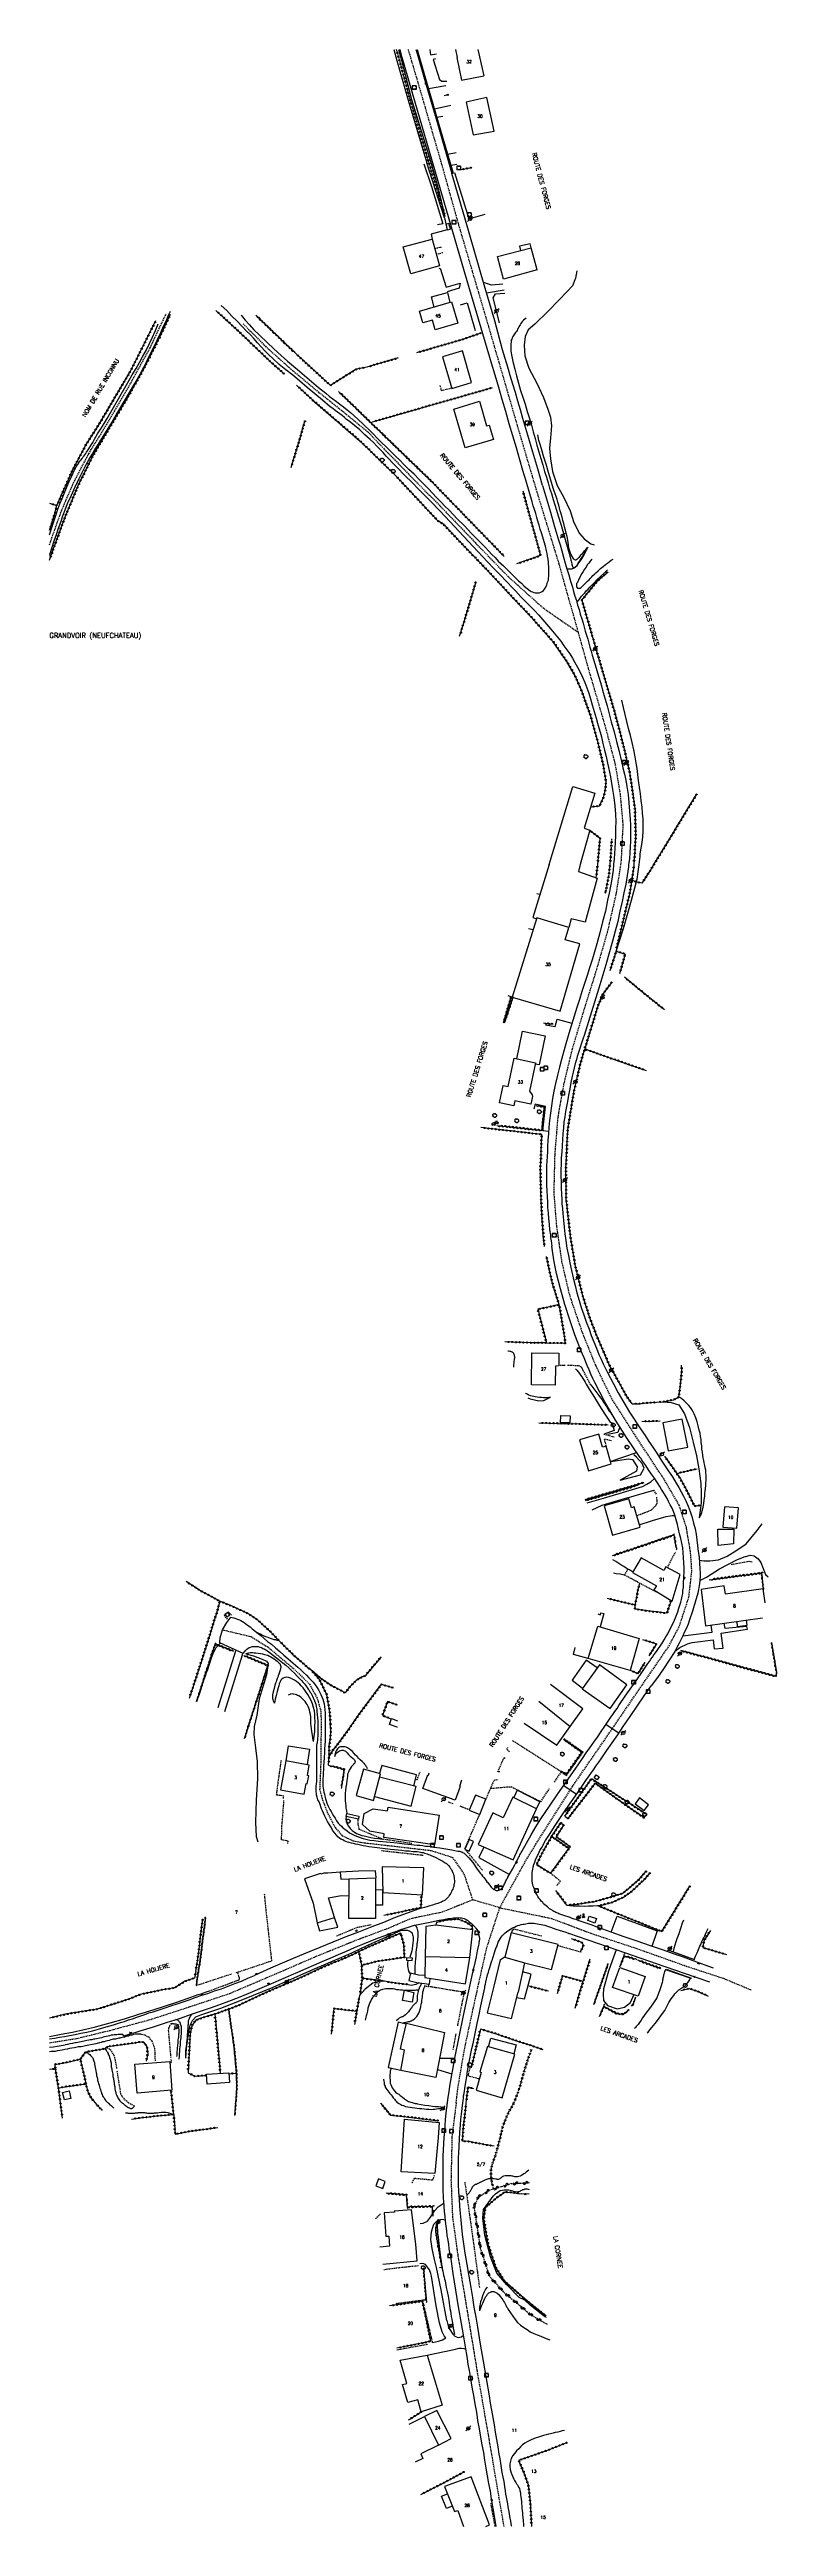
# Model space of a CAD drawing. Header units: millimetres. Extents: x 222014 to 223000, y 61000 to 62001.
# Drawn here: x 222014 to 222308, y 61000 to 62000 of the extents above; entities that cross this region are included whole.
import ezdxf
from ezdxf.enums import TextEntityAlignment as Align

# ---------------------------------------------------------------- set-up
doc = ezdxf.new("R2010")
doc.units = ezdxf.units.MM
doc.linetypes.add('DASHED', pattern=[0.75, 0.5, -0.25])
doc.layers.get('0').update_dxf_attribs({"linetype": 'CONTINUOUS'})
for name, color, linetype in [('W0001', 6, 'DASHED'), ('W0004', 5, 'CONTINUOUS'), ('W0006', 2, 'CONTINUOUS'), ('W0008', 7, 'CONTINUOUS'), ('W0010', 4, 'CONTINUOUS'), ('W0016', 2, 'CONTINUOUS'), ('W0017', 7, 'CONTINUOUS'), ('W0071', 7, 'CONTINUOUS'), ('W0101', 7, 'CONTINUOUS'), ('W0104', 1, 'CONTINUOUS'), ('W0105', 7, 'CONTINUOUS'), ('W0112', 1, 'DASHED'), ('W0120', 7, 'CONTINUOUS'), ('W0211', 2, 'CONTINUOUS'), ('W0214', 2, 'CONTINUOUS'), ('W0220', 5, 'DASHED'), ('W0300', 7, 'CONTINUOUS'), ('W0303', 7, 'CONTINUOUS'), ('W0310', 3, 'CONTINUOUS'), ('W0322', 7, 'CONTINUOUS'), ('W0323', 7, 'CONTINUOUS'), ('W0330', 7, 'CONTINUOUS'), ('W0333', 7, 'CONTINUOUS'), ('W0401', 7, 'CONTINUOUS'), ('W0420', 7, 'CONTINUOUS'), ('W0438', 7, 'CONTINUOUS'), ('W0473', 7, 'CONTINUOUS'), ('W0501', 5, 'DASHED'), ('W0510', 5, 'CONTINUOUS'), ('W0980', 7, 'CONTINUOUS'), ('W0989', 7, 'CONTINUOUS'), ('W0991', 7, 'CONTINUOUS'), ('W1102', 7, 'CONTINUOUS')]:
    doc.layers.add(name, color=color, linetype=linetype)
doc.styles.get("Standard").update_dxf_attribs({"font": 'romans.shx', "width": 0.85})

# ---------------------------------------------------------------- blocks, each defined once
blk = doc.blocks.new('T300')
for p, q in [((-0.8, 0.5), (-0.9, 0.3)), ((-0.9, 0.3), (-0.9, 0.2)), ((-0.9, 0.2), (-0.7, 0.1)), ((-0.7, 0.6), (-0.8, 0.5)), ((-0.8, -0.1), (-0.7, 0.1)), ((-0.6, 0.7), (-0.7, 0.6)), ((-0.7, 0.1), (-0.7, 0.1)), ((-0.5, 0.7), (-0.6, 0.7)), ((-0.3, 0.6), (-0.5, 0.7)), ((-0.3, 0.6), (-0.2, 0.7)), ((-0.2, 0.6), (-0.3, 0.6)), ((-0.2, 0.7), (-0.1, 0.8)), ((-0.1, 0.8), (0.1, 0.8)), ((0.1, 0.8), (0.2, 0.7)), ((0.2, 0.7), (0.3, 0.6)), ((0.3, 0.6), (0.4, 0.5)), ((0.5, 0.5), (0.3, 0.5)), ((0.4, 0.5), (0.4, 0.5)), ((0.6, 0.4), (0.5, 0.5)), ((0.6, 0.4), (0.7, 0.3)), ((0.7, 0.3), (0.7, 0.2)), ((0.7, 0.2), (0.7, 0.1)), ((0.7, 0.1), (0.7, -0.2)), ((-0.8, -0.2), (-0.8, -0.1)), ((-0.7, -0.3), (-0.8, -0.2)), ((-0.8, -0.2), (-0.8, -0.2)), ((-0.7, -0.4), (-0.7, -0.3)), ((-0.5, -0.5), (-0.7, -0.4)), ((-0.4, -0.5), (-0.5, -0.5)), ((-0.4, -0.5), (-0.3, -0.5)), ((-0.3, -0.5), (-0.3, -0.4)), ((-0.3, -0.6), (-0.3, -0.5)), ((-0.3, -0.5), (-0.3, -0.5)), ((-0.2, -0.7), (-0.3, -0.6)), ((-0.1, -0.8), (-0.2, -0.7)), ((0.1, -0.8), (-0.1, -0.8)), ((0.2, -0.7), (0.1, -0.8)), ((0.3, -0.5), (0.2, -0.5)), ((0.3, -0.6), (0.2, -0.7)), ((0.2, -0.7), (0.2, -0.7)), ((0.5, -0.4), (0.3, -0.5)), ((0.3, -0.5), (0.3, -0.6)), ((0.3, -0.5), (0.3, -0.5)), ((0.6, -0.3), (0.5, -0.4)), ((0.7, -0.2), (0.6, -0.3)), ((0.6, -0.3), (0.6, -0.3))]:
    blk.add_line(p, q)
blk = doc.blocks.new('T473')
for p, q in [((-0.166667, 0.166667), (0.166667, -0.166667)), ((-0.166667, -0.166667), (0.166667, 0.166667)), ((0.500001, 0.500001), (1.000002, 1.000002)), ((-1.000002, -1.000002), (-0.500001, -0.500001))]:
    blk.add_line(p, q)
blk.add_ellipse((0, 0), major_axis=(0.471405, 0.471405), ratio=1, start_param=5.4977871438, end_param=11.780972451)
blk = doc.blocks.new('T420')
for p, q in [((0.7, 0.7), (-0.8, 0.7)), ((-0.8, 0.7), (-0.8, -0.8)), ((0.7, 0.7), (0.7, -0.8)), ((0.7, -0.8), (-0.8, -0.8))]:
    blk.add_line(p, q)
blk.add_ellipse((0, 0), major_axis=(-0.53, 0.53), ratio=1, start_param=3.926990816990981, end_param=10.21017612417057)
blk = doc.blocks.new('T401')
for p, q in [((-0.3, 0.3), (0, 0.3)), ((-0.3, -0.25), (-0.3, 0.3)), ((-0.3, 0.15), (0, 0.15)), ((-0.3, 0), (0, 0)), ((0, 0.3), (0, -0.25)), ((-0.3, -0.15), (0, -0.15)), ((-0.3, -0.25), (-0.3, -0.3)), ((-0.3, -0.3), (0, -0.3)), ((0, -0.3), (0, -0.25))]:
    blk.add_line(p, q)
blk = doc.blocks.new('T303')
for p, q in [((-0.8, 0), (-0.3, 0.2)), ((-0.3, -0.2), (-0.8, 0)), ((-0.3, 0.2), (0, 0.8)), ((0, 0.8), (0.3, 0.2)), ((0.3, 0.2), (0.8, 0)), ((0.8, 0), (0.3, -0.2)), ((-0.5, -0.6), (-0.3, -0.2)), ((0, -0.3), (-0.5, -0.6)), ((0.6, -0.6), (0, -0.3)), ((0.3, -0.2), (0.6, -0.6))]:
    blk.add_line(p, q)
blk = doc.blocks.new('T438')
for p, q in [((-0.4, 0.2), (0.4, 0.2)), ((-0.4, -0.2), (-0.4, 0.2)), ((0.15, 1.1), (-0.3, 1.1)), ((-0.3, 1.1), (-0.3, 0.5)), ((-0.3, 0.5), (0.15, 0.5)), ((0.3, 0.65), (0.3, 0.95)), ((0.4, 0.2), (0.4, -0.2))]:
    blk.add_line(p, q)
at = {"flags": 128}
for points in [[(-0.4, -0.2), (0.4, 0.2)], [(0.4, -0.2), (-0.4, -0.2)]]:
    blk.add_lwpolyline(points, dxfattribs=at)
for centre, major_axis, start_param, end_param in [((0.15, 0.95), (0.106, -0.106), 0.785398, 2.356194), ((0.15, 0.65), (0.106, 0.106), 3.926991, 5.497787)]:
    blk.add_ellipse(centre, major_axis=major_axis, ratio=1, start_param=start_param, end_param=end_param)
blk = doc.blocks.new('t323o')
at = {"color": 0, "linetype": 'Continuous'}
for radius in [0.25, 0.15]:
    blk.add_circle((0, 0), radius, dxfattribs=at)
blk = doc.blocks.new('t310o')
at = {"color": 0, "linetype": 'Continuous'}
for centre, start, end in [((-0.5, 0.4), 216.8699, 323.1304), ((0.5, -0.4), 36.8699, 143.1303)]:
    blk.add_arc(centre, 0.625, start, end, dxfattribs=at)
blk = doc.blocks.new('t220o')
at = {"color": 0, "linetype": 'Continuous'}
for p, q in [((-0.25, 0.25), (0.25, 0.25)), ((-0.25, -0.25), (0.25, -0.25))]:
    blk.add_line(p, q, dxfattribs=at)
blk = doc.blocks.new('t322o')
at = {"color": 0, "linetype": 'Continuous'}
for radius in [0.25, 0.15]:
    blk.add_circle((0, 0), radius, dxfattribs=at)
blk = doc.blocks.new('t500o')
at = {"color": 0, "linetype": 'Continuous'}
for centre, start, end in [((-0.5, 0.625), 216.869898, 323.130102), ((0.5, -0.125), 36.869898, 143.130102), ((0.5, -0.625), 36.869898, 143.130102), ((-0.5, 0.125), 216.869898, 323.130102)]:
    blk.add_arc(centre, 0.625, start, end, dxfattribs=at)

msp = doc.modelspace()

# ---------------------------------------------------------------- linework, layer by layer
at = {"layer": 'W0001'}
for points in [[(222227.4, 61764.7), (222219.7, 61792.2), (222211.2, 61819.9), (222204.5, 61842.5), (222197.7, 61865.9), (222191, 61889), (222185.5, 61907.7), (222179, 61929.8), (222172.1, 61954.5), (222169.2, 61964.4), (222166.3, 61974.5), (222159.5, 61997.7), (222158.8, 62000)], [(222014, 61800), (222015.2, 61803.6), (222018.9, 61814), (222023.7, 61825.1), (222029.8, 61836.8), (222037, 61848.5), (222045.7, 61863.4), (222054.6, 61879.6), (222061, 61893.2)], [(222092.1, 61889.3), (222101.1, 61880.2), (222111.3, 61871.1), (222122.7, 61861.6), (222132.6, 61853.7), (222142.5, 61845.6), (222150.7, 61837), (222158, 61829.5), (222172.7, 61814.6), (222185.7, 61801), (222199.1, 61787.2), (222213, 61774.7), (222227.4, 61764.7)], [(222244.6, 61671), (222244.8, 61672.8), (222245.5, 61686.9), (222244.4, 61699.4), (222242.3, 61711.7), (222238.5, 61726.1), (222232.3, 61747.4), (222227.4, 61764.7)], [(222195.7, 61249.8), (222207.1, 61270.4), (222225, 61298.7), (222241.8, 61323.1), (222253.7, 61340.5), (222264, 61355.5), (222268.2, 61363.5), (222272, 61375.2), (222273.2, 61385.7), (222272.7, 61393.2), (222271, 61403.3), (222268.1, 61412.3), (222262, 61422.8), (222250.7, 61439.9), (222241, 61455.1), (222234.4, 61468.8), (222229.1, 61481.9), (222223.9, 61497.2), (222220.8, 61510.6), (222218.7, 61524.9), (222217.6, 61538.7), (222218, 61554), (222219.2, 61568.7), (222221.6, 61582.3), (222225, 61596.5), (222230.3, 61614.1), (222234.5, 61627.5), (222239.2, 61643.7), (222242.7, 61659), (222244.6, 61671)], [(222083.8, 61362), (222095.3, 61359.3), (222102.2, 61355), (222112.4, 61346.4), (222118.9, 61340.1), (222122, 61334.3), (222123.5, 61329.2), (222123.6, 61322.9), (222123.5, 61316), (222123.4, 61306.6), (222123, 61297.6), (222124.1, 61293.4), (222126, 61288.4), (222129.2, 61282.2), (222132.1, 61278.9), (222136.6, 61276.8), (222140.4, 61276.1), (222153.4, 61274.6), (222168, 61272.9), (222176.5, 61270.2), (222181.2, 61263.5), (222184.7, 61253)], [(222014, 61195.3), (222024.9, 61197), (222038.4, 61200.3), (222054.1, 61204.5), (222070.8, 61209.9), (222086.7, 61215.2), (222109.4, 61224.9), (222121.6, 61230.2), (222139.2, 61237.3), (222150.8, 61241.6), (222159.8, 61245.5), (222172.4, 61248.1), (222184.7, 61253)], [(222195.7, 61249.8), (222184.7, 61253)], [(222178.1, 61171), (222178.9, 61177.8), (222181.7, 61193.9), (222186.4, 61215.6), (222190.4, 61233.4), (222195.7, 61249.8)], [(222195.7, 61249.8), (222216.6, 61245.5), (222232.4, 61239.5), (222251.7, 61233.1), (222271.9, 61225.9), (222286, 61221.3), (222297.2, 61216.6)], [(222178.1, 61171), (222176.4, 61157.6), (222176, 61139.8), (222176.6, 61125), (222178.7, 61109.8), (222182.5, 61087.2), (222186.5, 61062.8), (222191.1, 61036.4), (222196, 61007.5), (222197.3, 61000)]]:
    msp.add_lwpolyline(points, dxfattribs=at)
at = {"layer": 'W0004'}
msp.add_lwpolyline([(222161.8, 62000), (222162.3, 61998.4), (222165.8, 61986.2), (222170.7, 61969.7), (222176.4, 61950)], dxfattribs=at)
at = {"layer": 'W0006'}
msp.add_lwpolyline([(222240.7, 61239.9), (222243.1, 61246.4), (222259.2, 61240.5), (222257.1, 61234.2)], dxfattribs=at)
at = {"layer": 'W0008'}
for points in [[(222189.9, 61798.9), (222191.2, 61797.6), (222192.5, 61796.2), (222193.8, 61794.9), (222195.1, 61793.5), (222197.2, 61791.5), (222199.2, 61789.5), (222201.2, 61787.5), (222203.3, 61785.5), (222204.4, 61784.5), (222205.5, 61783.4), (222206.7, 61782.4), (222207.9, 61781.5), (222208.4, 61781.2), (222208.9, 61781), (222209.5, 61780.8), (222210, 61780.6), (222210.4, 61780.6), (222210.8, 61780.6), (222211.2, 61780.6), (222211.6, 61780.7), (222212.2, 61780.9), (222212.8, 61781.2), (222213.3, 61781.6), (222213.8, 61782.1), (222214.3, 61783), (222214.7, 61783.9), (222215, 61784.9), (222215.3, 61785.8), (222215.4, 61786.3), (222215.4, 61786.7), (222215.5, 61787.2), (222215.5, 61787.7), (222215.5, 61788.1), (222215.5, 61788.6), (222215.5, 61789), (222215.5, 61789.5), (222215.5, 61790.4), (222215.5, 61791.3), (222215.4, 61792.2), (222215.4, 61793.1), (222215.2, 61794.2), (222215, 61795.4), (222214.8, 61796.5), (222214.6, 61797.6), (222214.1, 61799.5), (222213.6, 61801.3), (222213, 61803.1), (222212.5, 61804.9), (222212, 61806.4), (222211.6, 61808), (222211.1, 61809.6), (222210.6, 61811.1), (222210.2, 61812.7), (222209.7, 61814.3), (222209.2, 61815.8), (222208.7, 61817.4), (222207.5, 61821.6), (222206.3, 61825.8), (222205, 61830), (222203.8, 61834.3), (222202.4, 61839.2), (222201, 61844), (222199.5, 61848.9), (222198.1, 61853.8), (222196.7, 61858.7), (222195.3, 61863.6), (222193.8, 61868.5), (222192.4, 61873.4), (222188.2, 61887.5), (222181.5, 61910.3), (222176.5, 61927.4), (222167.3, 61958.9), (222161.4, 61979.1), (222156.3, 61996.8), (222155.5, 62000)], [(222162.3, 62000), (222162.7, 61998.5), (222166.3, 61986.4), (222171.1, 61969.8), (222176.9, 61950.1)], [(222176.4, 61950), (222176.9, 61950.1)], [(222212.9, 61824), (222211, 61830.7), (222209, 61837.5), (222207, 61844.3), (222205, 61851.1), (222204, 61854.6), (222203, 61858), (222202, 61861.5), (222200.9, 61864.9), (222199.9, 61868.4), (222198.9, 61871.8), (222197.8, 61875.3), (222196.8, 61878.7), (222193.7, 61890.5), (222189.4, 61905), (222181.6, 61932.1), (222176.4, 61950)], [(222014, 61795.7), (222014.1, 61795.9), (222014.1, 61796.1), (222014.2, 61796.4), (222014.3, 61796.6), (222015.1, 61799.1), (222015.9, 61801.7), (222016.8, 61804.2), (222017.6, 61806.7), (222018.5, 61809.2), (222019.4, 61811.7), (222020.3, 61814.2), (222021.3, 61816.7), (222022.8, 61820.1), (222024.4, 61823.4), (222026, 61826.8), (222027.6, 61830.1), (222028.7, 61832.2), (222029.9, 61834.3), (222031.1, 61836.4), (222032.3, 61838.5), (222032.9, 61839.5), (222033.6, 61840.6), (222034.3, 61841.7), (222034.9, 61842.7), (222035.6, 61843.8), (222036.3, 61844.8), (222037, 61845.9), (222037.6, 61847), (222038.7, 61848.8), (222039.8, 61850.6), (222040.9, 61852.5), (222042, 61854.3), (222044.1, 61857.9), (222046.3, 61861.6), (222048.4, 61865.2), (222050.5, 61868.9), (222052, 61871.7), (222053.4, 61874.5), (222054.8, 61877.3), (222056.2, 61880.2), (222057.1, 61882), (222058, 61883.9), (222058.9, 61885.8), (222059.7, 61887.7), (222060.5, 61889.4), (222061.3, 61891), (222062, 61892.7), (222062.8, 61894.4)], [(222159.6, 61825.9), (222158.1, 61827.4), (222156.6, 61828.9), (222155.1, 61830.4), (222153.6, 61831.9), (222152.4, 61833.2), (222151.1, 61834.6), (222149.8, 61835.9), (222148.6, 61837.3), (222147.3, 61838.7), (222146, 61840), (222144.7, 61841.3), (222143.4, 61842.6), (222141.3, 61844.5), (222139.2, 61846.4), (222137, 61848.2), (222134.9, 61849.9), (222133.9, 61850.7), (222133, 61851.4), (222132.1, 61852.2), (222131.1, 61852.9), (222130.2, 61853.6), (222129.2, 61854.3), (222128.3, 61855.1), (222127.3, 61855.8), (222124.2, 61858.4), (222121.1, 61861), (222118, 61863.6), (222114.9, 61866.2), (222112.2, 61868.5), (222109.4, 61870.7), (222106.7, 61872.9), (222104.1, 61875.3), (222102.5, 61876.8), (222100.9, 61878.4), (222099.4, 61880), (222097.9, 61881.6), (222096.4, 61883.3), (222094.9, 61884.9), (222093.4, 61886.5), (222091.8, 61888.1), (222089.7, 61890.3), (222087.6, 61892.4), (222085.5, 61894.6), (222083.3, 61896.7)], [(222091.3, 61892.7), (222093, 61890.7), (222094.7, 61888.8), (222096.5, 61886.8), (222098.4, 61885), (222102.2, 61881.3), (222106.1, 61877.7), (222110, 61874.2), (222114, 61870.8), (222116.9, 61868.4), (222119.7, 61866), (222122.6, 61863.6), (222125.5, 61861.3), (222126.9, 61860.1), (222128.3, 61859), (222129.8, 61857.9), (222131.2, 61856.8), (222132.6, 61855.7), (222134.1, 61854.5), (222135.5, 61853.4), (222136.8, 61852.2), (222140.4, 61848.9), (222143.8, 61845.6), (222147.2, 61842.2), (222150.7, 61838.8), (222152.2, 61837.2), (222153.8, 61835.7), (222155.3, 61834.2), (222156.9, 61832.6)], [(222023.8, 61829.8), (222024.3, 61830.7), (222024.8, 61831.6), (222025.4, 61832.5), (222026, 61833.4), (222026.3, 61833.9), (222026.7, 61834.4), (222027.1, 61834.9), (222027.4, 61835.4), (222027.8, 61835.9), (222028.2, 61836.4), (222028.6, 61836.9), (222028.9, 61837.5), (222029.8, 61838.8), (222030.6, 61840.1), (222031.4, 61841.4), (222032.2, 61842.7), (222033.4, 61844.8), (222034.7, 61846.9), (222036, 61849), (222037.2, 61851.1), (222039.8, 61855.5), (222042.4, 61859.9), (222044.9, 61864.3), (222047.4, 61868.7), (222048.9, 61871.2), (222050.3, 61873.7), (222051.7, 61876.2), (222053.1, 61878.7), (222054.3, 61881.3), (222055.6, 61883.9), (222056.7, 61886.6), (222057.8, 61889.2)], [(222189.9, 61798.9), (222187, 61801.9), (222184.2, 61804.8), (222181.4, 61807.7), (222178.5, 61810.6), (222176.9, 61812.3), (222175.2, 61814), (222173.5, 61815.7), (222171.9, 61817.4), (222170.2, 61819.1), (222168.6, 61820.9), (222166.9, 61822.6), (222165.3, 61824.3), (222163.2, 61826.4), (222161.1, 61828.5), (222159, 61830.5), (222156.9, 61832.6)], [(222014, 61804.1), (222014.7, 61806.2), (222015.3, 61808.2), (222016, 61810.2), (222016.7, 61812.3), (222017.4, 61814.4), (222018.2, 61816.6), (222019.1, 61818.7), (222019.9, 61820.8), (222020.8, 61823.1), (222021.8, 61825.3), (222022.8, 61827.5), (222023.8, 61829.8)], [(222159.6, 61825.9), (222163.6, 61821.9), (222167.6, 61817.8), (222171.6, 61813.6), (222175.5, 61809.5), (222177.4, 61807.5), (222179.3, 61805.4), (222181.2, 61803.4), (222183.1, 61801.4), (222185, 61799.3), (222186.9, 61797.3), (222188.8, 61795.2), (222190.7, 61793.2), (222193.3, 61790.5), (222195.8, 61787.9), (222198.4, 61785.2), (222200.9, 61782.5), (222202, 61781.4), (222203.1, 61780.2), (222204.2, 61779.1), (222205.3, 61778), (222206.4, 61776.9), (222207.5, 61775.7), (222208.6, 61774.6), (222209.7, 61773.5), (222211.4, 61771.6), (222213, 61769.8), (222214.7, 61767.9), (222216.3, 61766), (222217.7, 61764.4), (222219, 61762.7), (222220.3, 61761.1), (222221.6, 61759.3), (222222.8, 61757.7), (222223.9, 61756), (222225, 61754.3), (222226, 61752.5), (222227.1, 61750.6), (222228.1, 61748.6), (222229.1, 61746.6), (222230, 61744.5), (222230.8, 61742.3), (222231.6, 61740.1), (222232.3, 61737.8), (222233, 61735.5), (222233.4, 61734.1), (222233.8, 61732.8), (222234.2, 61731.4), (222234.6, 61730)], [(222212.9, 61824), (222214.5, 61818.6), (222216.1, 61813.2), (222217.7, 61807.8), (222219.3, 61802.4), (222220, 61800), (222220.7, 61797.6), (222221.4, 61795.1), (222222.1, 61792.7), (222222.8, 61790.3), (222223.5, 61787.9), (222224.2, 61785.4), (222225, 61783), (222225.5, 61781.2), (222226, 61779.3), (222226.6, 61777.5), (222227.1, 61775.7), (222227.7, 61773.9), (222228.2, 61772), (222228.8, 61770.2), (222229.3, 61768.4), (222229.8, 61766.8), (222230.2, 61765.2), (222230.7, 61763.6), (222231.2, 61761.9), (222231.6, 61760.3), (222232.1, 61758.7), (222232.6, 61757.1), (222233, 61755.5), (222233.5, 61753.8), (222234.1, 61752), (222234.6, 61750.2), (222235.1, 61748.4), (222235.7, 61746.6), (222236.2, 61744.9), (222236.7, 61743.1), (222237.2, 61741.3), (222238.1, 61738.1), (222239, 61735), (222239.8, 61731.8), (222240.7, 61728.6), (222241.8, 61724.6), (222242.8, 61720.6), (222243.9, 61716.6), (222244.8, 61712.5), (222245.4, 61710), (222246, 61707.5), (222246.5, 61705), (222247, 61702.5), (222247.5, 61699.2), (222247.8, 61695.9), (222248.1, 61692.5), (222248.3, 61689.2), (222248.4, 61687), (222248.5, 61684.8), (222248.5, 61682.6), (222248.4, 61680.4), (222248.3, 61678), (222248.2, 61675.7), (222248, 61673.3), (222247.7, 61671)], [(222234.6, 61730), (222235.1, 61728.1), (222235.7, 61726.2), (222236.2, 61724.4), (222236.7, 61722.5), (222237.3, 61719.8), (222237.9, 61717.2), (222238.6, 61714.6), (222239.2, 61711.9), (222239.6, 61710.1), (222240, 61708.3), (222240.4, 61706.4), (222240.7, 61704.6), (222241.2, 61701.3), (222241.7, 61698), (222242.1, 61694.6), (222242.4, 61691.3), (222242.5, 61688.4), (222242.4, 61685.6), (222242.4, 61682.7), (222242.2, 61679.8), (222242.1, 61677.6), (222242, 61675.4), (222241.8, 61673.2), (222241.6, 61671)], [(222241.6, 61671), (222241.6, 61670.2), (222241.5, 61669.4), (222241.4, 61668.6), (222241.3, 61667.9), (222240.9, 61665), (222240.4, 61662.2), (222239.8, 61659.4), (222239.2, 61656.6), (222238.3, 61652.2), (222237.2, 61647.8), (222236.1, 61643.4), (222234.9, 61639), (222233.9, 61635.7), (222233, 61632.5), (222231.9, 61629.3), (222230.9, 61626.1), (222229.9, 61622.9), (222228.8, 61619.7), (222227.8, 61616.5), (222226.8, 61613.3), (222225.2, 61608), (222223.6, 61602.8), (222222.1, 61597.6), (222220.6, 61592.3), (222219.8, 61589.1), (222219, 61585.9), (222218.2, 61582.6), (222217.5, 61579.4), (222217, 61576.5), (222216.5, 61573.5), (222216.1, 61570.6), (222215.7, 61567.6), (222215.5, 61565), (222215.3, 61562.3), (222215.1, 61559.7), (222215, 61557), (222214.9, 61555.1), (222214.8, 61553.1), (222214.7, 61551.2), (222214.6, 61549.3), (222214.6, 61546.7), (222214.6, 61544.2), (222214.6, 61541.6), (222214.7, 61539.1), (222214.8, 61536.9), (222214.9, 61534.7), (222215, 61532.5), (222215.2, 61530.3), (222215.4, 61528.1), (222215.6, 61525.8), (222215.8, 61523.5), (222216.1, 61521.3), (222216.2, 61520.2), (222216.4, 61519.1), (222216.6, 61518), (222216.7, 61516.9)], [(222247.7, 61671), (222247.7, 61670.8), (222247.7, 61670.5), (222247.7, 61670.3), (222247.6, 61670), (222247.1, 61666.5), (222246.5, 61663), (222245.8, 61659.6), (222245.1, 61656.1), (222244.2, 61652.1), (222243.3, 61648), (222242.3, 61644), (222241.2, 61640), (222238.5, 61630.5), (222235.7, 61621), (222232.7, 61611.5), (222229.7, 61602), (222229.3, 61600.8), (222228.9, 61599.6), (222228.5, 61598.4), (222228.1, 61597.1), (222227.7, 61595.9), (222227.3, 61594.7), (222226.9, 61593.5), (222226.6, 61592.2), (222226.1, 61590.6), (222225.7, 61588.9), (222225.3, 61587.2), (222224.9, 61585.5), (222224.3, 61583), (222223.9, 61580.4), (222223.4, 61577.9), (222223, 61575.3), (222222.6, 61573.3), (222222.2, 61571.2), (222221.9, 61569.1), (222221.6, 61567), (222221.4, 61564.6), (222221.2, 61562.2), (222221, 61559.8), (222220.9, 61557.4), (222220.7, 61555), (222220.5, 61552.6), (222220.4, 61550.1), (222220.3, 61547.7), (222220.3, 61545.2), (222220.4, 61542.8), (222220.5, 61540.3), (222220.6, 61537.9), (222220.7, 61535.9), (222220.8, 61534), (222221, 61532.1), (222221.1, 61530.1), (222221.4, 61527.4), (222221.7, 61524.6), (222222, 61521.9), (222222.3, 61519.2), (222222.8, 61516.1), (222223.4, 61513.1), (222224, 61510.1), (222224.7, 61507.1), (222225.3, 61504.1), (222226.1, 61501), (222226.8, 61498), (222227.7, 61495), (222228.6, 61492.1), (222229.6, 61489.2), (222230.6, 61486.3), (222231.7, 61483.4), (222232.6, 61480.8), (222233.6, 61478.3), (222234.7, 61475.7), (222235.7, 61473.2), (222236.6, 61471.3), (222237.4, 61469.4), (222238.3, 61467.5), (222239.3, 61465.6), (222241.4, 61461.6), (222243.5, 61457.7), (222245.8, 61453.8), (222248.1, 61449.9), (222249.6, 61447.5), (222251.1, 61445.1), (222252.7, 61442.7), (222254.3, 61440.4), (222255.9, 61438), (222257.5, 61435.7), (222259.1, 61433.3), (222260.6, 61430.9), (222262.2, 61428.5), (222263.8, 61426.1), (222265.4, 61423.7), (222266.9, 61421.2), (222267.9, 61419.5), (222268.9, 61417.7), (222269.9, 61416), (222270.8, 61414.1), (222271.7, 61411.9), (222272.5, 61409.7), (222273.3, 61407.4), (222273.9, 61405.1), (222274.5, 61402.8), (222274.9, 61400.6), (222275.2, 61398.3), (222275.5, 61396), (222275.8, 61393.6), (222276.1, 61391.3), (222276.3, 61388.9), (222276.4, 61386.6), (222276.5, 61385), (222276.5, 61383.5), (222276.4, 61382), (222276.3, 61380.5), (222275.6, 61376.8), (222274.6, 61373.1), (222273.5, 61369.5), (222272.3, 61366), (222271.7, 61364.3), (222271, 61362.7), (222270.2, 61361.2), (222269.5, 61359.6), (222268.7, 61358), (222267.9, 61356.4), (222267.1, 61354.9), (222266.3, 61353.3), (222264.1, 61349.7), (222261.7, 61346.2), (222259.3, 61342.8), (222256.8, 61339.4)], [(222251.9, 61432.1), (222247.1, 61439.3), (222242.4, 61446.6), (222238.1, 61454.1), (222234, 61461.8), (222233.2, 61463.5), (222232.4, 61465.2), (222231.7, 61466.9), (222231, 61468.7), (222229.7, 61471.8), (222228.4, 61474.8), (222227.2, 61478), (222226, 61481.1), (222223.9, 61487.2), (222222, 61493.4), (222220.2, 61499.6), (222218.6, 61505.9), (222218, 61508.6), (222217.5, 61511.4), (222217.1, 61514.1), (222216.7, 61516.9)], [(222199, 61262.1), (222199.9, 61263.8), (222200.8, 61265.4), (222201.7, 61267.1), (222202.6, 61268.7), (222202.8, 61269.2), (222203.1, 61269.7), (222203.3, 61270.1), (222203.6, 61270.6), (222203.8, 61271.1), (222204.1, 61271.6), (222204.3, 61272.1), (222204.6, 61272.5), (222206.5, 61275.9), (222208.4, 61279.2), (222210.3, 61282.4), (222212.3, 61285.7), (222215.7, 61290.8), (222219.1, 61295.8), (222222.6, 61300.8), (222226.1, 61305.8), (222227.6, 61307.9), (222229.1, 61310.1), (222230.6, 61312.3), (222232.1, 61314.4), (222233.6, 61316.6), (222235.1, 61318.7), (222236.6, 61320.9), (222238.1, 61323.1), (222238.9, 61324.3), (222239.7, 61325.5), (222240.5, 61326.7), (222241.3, 61327.8), (222242.1, 61329), (222243, 61330.2), (222243.8, 61331.4), (222244.6, 61332.6), (222247.3, 61336.6), (222250, 61340.5), (222252.7, 61344.4), (222255.5, 61348.4), (222256.1, 61349.2), (222256.7, 61350.1), (222257.3, 61351), (222257.9, 61351.9), (222258.6, 61352.7), (222259.2, 61353.6), (222259.8, 61354.5), (222260.4, 61355.4), (222261.2, 61356.6), (222262, 61357.9), (222262.7, 61359.1), (222263.5, 61360.4), (222264.1, 61361.6), (222264.7, 61362.8), (222265.3, 61364), (222265.9, 61365.2), (222266.5, 61366.6), (222267, 61367.9), (222267.5, 61369.3), (222268, 61370.8), (222268.4, 61371.9), (222268.7, 61373.1), (222269, 61374.3), (222269.3, 61375.6), (222269.5, 61376.7), (222269.6, 61377.9), (222269.8, 61379.1), (222269.9, 61380.2), (222269.9, 61381.4), (222270, 61382.6), (222270, 61383.8), (222270.1, 61384.9), (222270.1, 61387), (222270, 61389.1), (222269.9, 61391.1), (222269.7, 61393.2), (222269.5, 61395.1), (222269.1, 61397), (222268.7, 61398.9), (222268.2, 61400.8), (222267.8, 61402.7), (222267.4, 61404.5), (222266.9, 61406.4), (222266.3, 61408.3), (222265.8, 61409.7), (222265.2, 61411.1), (222264.5, 61412.4), (222263.8, 61413.8), (222263.2, 61415), (222262.5, 61416.3), (222261.7, 61417.5), (222261, 61418.7), (222260.3, 61419.9), (222259.6, 61421), (222258.8, 61422.1), (222258.1, 61423.2), (222256.9, 61424.9), (222255.7, 61426.6), (222254.6, 61428.3), (222253.4, 61430), (222253, 61430.5), (222252.7, 61431.1), (222252.3, 61431.6), (222251.9, 61432.1)], [(222082.7, 61356.8), (222082.9, 61358.8), (222083.8, 61362), (222085.5, 61364.9), (222087.1, 61367.1)], [(222087.1, 61367.1), (222087.7, 61367), (222088.3, 61366.9), (222088.8, 61366.7), (222089.4, 61366.5), (222089.8, 61366.3), (222090.3, 61366.2), (222090.7, 61366), (222091.2, 61365.7), (222091.9, 61365.3), (222092.6, 61364.9), (222093.2, 61364.4), (222093.9, 61363.9), (222094.9, 61363.2), (222095.8, 61362.4), (222096.8, 61361.6), (222097.7, 61360.9), (222099.2, 61359.7), (222100.6, 61358.5), (222102, 61357.3), (222103.5, 61356.2), (222105.2, 61354.7), (222106.9, 61353.2), (222108.6, 61351.8), (222110.3, 61350.3)], [(222092.1, 61352.5), (222082.7, 61356.8)], [(222092.1, 61352.5), (222092.3, 61352.7), (222092.5, 61352.9), (222092.6, 61353.1), (222092.8, 61353.3), (222093.1, 61353.6), (222093.4, 61353.9), (222093.6, 61354.2), (222094, 61354.5), (222094.5, 61354.8), (222095.1, 61355), (222095.7, 61355.2), (222096.3, 61355.3), (222096.8, 61355.3), (222097.3, 61355.3), (222097.8, 61355.2), (222098.2, 61355.2), (222098.8, 61355), (222099.5, 61354.8), (222100.1, 61354.5), (222100.6, 61354.3), (222101.9, 61353.5), (222103.2, 61352.6), (222104.4, 61351.6), (222105.6, 61350.7), (222106.8, 61349.7), (222108.1, 61348.7), (222109.3, 61347.7), (222110.5, 61346.7), (222111.7, 61345.6), (222112.8, 61344.5), (222113.9, 61343.3), (222115, 61342.2), (222115.7, 61341.5), (222116.3, 61340.7), (222117, 61340), (222117.6, 61339.2), (222118, 61338.7), (222118.4, 61338.1), (222118.8, 61337.6), (222119.1, 61337), (222119.5, 61336.5), (222119.8, 61335.8), (222120.1, 61335.2), (222120.4, 61334.6), (222120.7, 61334), (222120.9, 61333.3), (222121.2, 61332.7), (222121.4, 61332), (222121.6, 61331), (222121.8, 61329.9), (222121.9, 61328.9), (222122, 61327.8), (222122.1, 61326.5), (222122.2, 61325.3), (222122.2, 61324), (222122.2, 61322.7), (222122.2, 61321.1), (222122.2, 61319.5), (222122.1, 61317.9), (222122, 61316.3)], [(222110.3, 61350.3), (222111.3, 61349.5), (222112.3, 61348.6), (222113.3, 61347.7), (222114.2, 61346.9), (222115.4, 61345.8), (222116.5, 61344.8), (222117.7, 61343.7), (222118.7, 61342.6), (222119.6, 61341.7), (222120.4, 61340.8), (222121.2, 61339.8), (222121.9, 61338.8), (222122.5, 61337.8), (222123, 61336.9), (222123.5, 61335.9), (222123.9, 61334.9), (222124.3, 61334), (222124.6, 61333.1), (222124.8, 61332.1), (222125, 61331.1), (222125.1, 61329.7), (222125.2, 61328.3), (222125.2, 61326.9), (222125.2, 61325.4), (222125.2, 61323.6), (222125.2, 61321.7), (222125.2, 61319.8), (222125.2, 61317.9), (222125.2, 61317.3), (222125.2, 61316.6), (222125.1, 61316), (222125.1, 61315.3), (222125, 61314.2), (222125, 61313), (222124.9, 61311.9), (222124.8, 61310.8), (222124.8, 61309.9), (222124.7, 61309), (222124.7, 61308.1), (222124.6, 61307.2), (222124.5, 61306.3), (222124.5, 61305.4), (222124.4, 61304.5), (222124.4, 61303.6), (222124.4, 61302.9), (222124.3, 61302.1), (222124.3, 61301.3), (222124.3, 61300.6), (222124.3, 61300), (222124.3, 61299.4), (222124.3, 61298.8), (222124.4, 61298.2), (222124.5, 61297.3), (222124.7, 61296.5), (222124.9, 61295.6), (222125.1, 61294.8), (222125.3, 61293.8), (222125.6, 61292.9), (222125.9, 61292), (222126.3, 61291.1), (222126.7, 61290.3), (222127.1, 61289.5), (222127.6, 61288.7), (222128, 61287.9), (222128.6, 61286.9), (222129.2, 61285.9), (222129.8, 61284.9), (222130.5, 61284), (222131.1, 61283.3), (222131.8, 61282.7), (222132.4, 61282.1), (222133.1, 61281.5), (222134.1, 61280.8), (222135.1, 61280.1), (222136.1, 61279.5), (222137.2, 61278.9), (222138.3, 61278.5), (222139.4, 61278.1), (222140.5, 61277.7), (222141.6, 61277.5), (222143.3, 61277.1), (222145, 61276.9), (222146.8, 61276.7), (222148.5, 61276.6)], [(222282, 61225.4), (222273.8, 61228.4), (222269.8, 61229.8), (222265.8, 61231.2), (222261.7, 61232.6), (222256.5, 61234.4), (222251.2, 61236.3), (222245.9, 61238.1), (222240.7, 61239.9), (222239.9, 61240.2), (222239.2, 61240.5), (222238.4, 61240.7), (222237.7, 61241), (222236.9, 61241.3), (222236.1, 61241.6), (222235.4, 61241.8), (222234.6, 61242.1), (222233, 61242.7), (222231.4, 61243.3), (222229.8, 61243.8), (222228.2, 61244.4), (222227.3, 61244.7), (222226.5, 61245), (222225.7, 61245.2), (222224.9, 61245.5), (222224.1, 61245.8), (222223.3, 61246.1), (222222.4, 61246.4), (222221.6, 61246.6), (222221.2, 61246.8), (222220.7, 61246.9), (222220.3, 61247.1), (222219.9, 61247.2), (222219.5, 61247.4), (222219.1, 61247.6), (222218.7, 61247.7), (222218.3, 61247.9), (222217.9, 61248.1), (222217.5, 61248.3), (222217.1, 61248.5), (222216.8, 61248.8), (222216.3, 61249.1), (222215.8, 61249.4), (222215.4, 61249.7), (222214.9, 61250.1), (222214.4, 61250.5), (222213.9, 61251), (222213.4, 61251.4), (222213, 61251.9), (222212.4, 61252.5), (222212, 61253.1), (222211.5, 61253.7), (222211.1, 61254.3), (222210.7, 61255.1), (222210.3, 61255.8), (222210, 61256.6), (222209.7, 61257.3), (222209.5, 61257.9), (222209.2, 61258.5), (222209, 61259.1), (222208.9, 61259.7), (222208.8, 61260.4), (222208.7, 61261.2), (222208.7, 61261.9), (222208.7, 61262.6), (222208.7, 61262.9), (222208.7, 61263.3), (222208.8, 61263.6), (222208.8, 61263.9), (222208.8, 61264.3), (222208.9, 61264.6), (222208.9, 61265), (222209, 61265.3), (222209.2, 61266.3), (222209.5, 61267.2), (222209.8, 61268.2), (222210.1, 61269.1), (222210.7, 61270.4), (222211.3, 61271.6), (222211.9, 61272.9), (222212.6, 61274.1), (222214.2, 61277), (222216, 61279.8), (222217.8, 61282.6), (222219.7, 61285.4), (222221.8, 61288.6), (222224, 61291.8), (222226.2, 61295), (222228.4, 61298.1), (222229.4, 61299.6), (222230.4, 61301.1), (222231.5, 61302.6), (222232.5, 61304), (222233.5, 61305.5), (222234.5, 61307), (222235.6, 61308.5), (222236.6, 61309.9), (222238.8, 61313.2), (222241, 61316.4), (222243.3, 61319.6), (222245.5, 61322.9), (222248.3, 61327), (222251.1, 61331.2), (222253.9, 61335.3), (222256.8, 61339.4)], [(222142.9, 61274.4), (222141.7, 61274.6), (222140.6, 61274.8), (222139.5, 61275.1), (222138.4, 61275.3), (222137.5, 61275.5), (222136.6, 61275.7), (222135.8, 61275.9), (222134.9, 61276.1), (222134.2, 61276.3), (222133.6, 61276.6), (222132.9, 61276.8), (222132.3, 61277.2), (222131.6, 61277.5), (222131, 61277.9), (222130.4, 61278.4), (222129.9, 61278.9), (222129, 61280), (222128.2, 61281.1), (222127.6, 61282.3), (222126.9, 61283.5), (222126.2, 61284.6), (222125.6, 61285.7), (222125.1, 61286.8), (222124.5, 61288), (222124.2, 61288.9), (222123.8, 61289.7), (222123.5, 61290.6), (222123.2, 61291.5), (222122.8, 61292.5), (222122.3, 61293.4), (222122, 61294.4), (222121.7, 61295.4), (222121.6, 61297.2), (222121.6, 61298.9), (222121.8, 61300.7), (222121.9, 61302.4), (222121.9, 61303.6), (222121.9, 61304.8), (222121.9, 61306.1), (222121.9, 61307.3), (222121.9, 61308.5), (222121.9, 61309.8), (222121.9, 61311), (222121.9, 61312.2), (222121.9, 61313.3), (222121.9, 61314.3), (222121.9, 61315.3), (222122, 61316.3)], [(222165.3, 61271.8), (222165.9, 61271.7), (222166.4, 61271.5), (222166.9, 61271.3), (222167.4, 61271.1), (222168.3, 61270.8), (222169.3, 61270.3), (222170.2, 61269.9), (222171.1, 61269.4), (222171.9, 61269), (222172.7, 61268.6), (222173.4, 61268.1), (222174.2, 61267.6), (222174.6, 61267.2), (222175.1, 61266.7), (222175.5, 61266.2), (222175.8, 61265.7), (222176.2, 61265.2), (222176.5, 61264.6), (222176.8, 61263.9), (222177, 61263.3), (222177.1, 61262.7), (222177.3, 61262), (222177.3, 61261.4), (222177.4, 61260.7), (222177.4, 61260.1), (222177.3, 61259.5), (222177.2, 61259), (222177.1, 61258.4), (222176.9, 61257.8), (222176.7, 61257.3), (222176.4, 61256.7), (222176.2, 61256.2), (222175.9, 61255.7), (222175.6, 61255.2), (222175.3, 61254.7), (222175, 61254.2), (222174.7, 61253.9), (222174.3, 61253.5), (222174, 61253.2), (222173.6, 61252.9), (222173.1, 61252.6), (222172.7, 61252.4), (222172.2, 61252.1), (222171.7, 61251.9), (222170.7, 61251.5), (222169.6, 61251.2), (222168.5, 61250.8), (222167.4, 61250.5), (222166.3, 61250.2), (222165.3, 61249.9), (222164.2, 61249.6), (222163.1, 61249.3), (222158.3, 61247.6), (222153.5, 61245.8), (222148.7, 61243.9), (222144, 61242.1), (222138.7, 61240), (222133.5, 61238), (222128.3, 61235.9), (222123.1, 61233.7), (222116.5, 61231), (222109.8, 61228.2), (222103.2, 61225.4), (222096.7, 61222.5)], [(222165.3, 61271.8), (222165, 61271.9), (222164.6, 61272), (222164.2, 61272), (222163.8, 61272.1), (222162.3, 61272.3), (222160.8, 61272.4), (222159.3, 61272.6), (222157.7, 61272.7), (222156.2, 61272.9), (222154.7, 61273), (222153.2, 61273.2), (222151.6, 61273.3), (222149.5, 61273.6), (222147.3, 61273.9), (222145.1, 61274.1), (222142.9, 61274.4)], [(222148.5, 61276.6), (222151.4, 61276.3), (222154.3, 61276), (222157.2, 61275.6), (222160.1, 61275.3), (222161.2, 61275.2), (222162.3, 61275.1), (222163.5, 61275), (222164.6, 61274.9), (222165.7, 61274.7), (222166.8, 61274.6), (222167.9, 61274.5), (222169.1, 61274.3), (222171.5, 61274), (222173.9, 61273.6), (222176.3, 61273.2), (222178.7, 61272.7), (222179.1, 61272.6), (222179.4, 61272.6), (222179.8, 61272.5), (222180.1, 61272.4), (222180.4, 61272.3), (222180.7, 61272.1), (222181, 61272), (222181.3, 61271.8), (222183.2, 61270), (222184.8, 61268), (222186.3, 61265.8), (222187.8, 61263.7), (222188.3, 61263.2), (222188.7, 61262.6), (222189.2, 61262), (222189.6, 61261.5), (222190.1, 61260.9), (222190.5, 61260.3), (222191, 61259.8), (222191.4, 61259.2), (222191.7, 61258.9), (222191.9, 61258.5), (222192.2, 61258.1), (222192.5, 61257.8), (222192.8, 61257.6), (222193, 61257.4), (222193.3, 61257.2), (222193.6, 61257.1), (222193.8, 61257), (222194, 61256.9), (222194.3, 61256.8), (222194.6, 61256.8), (222194.9, 61256.8), (222195.3, 61256.9), (222195.6, 61257), (222196, 61257.2), (222196.3, 61257.4), (222196.5, 61257.7), (222196.8, 61258), (222197, 61258.3), (222197.2, 61258.7), (222197.4, 61259.1), (222197.6, 61259.4), (222197.8, 61259.8), (222198, 61260.2), (222198.2, 61260.6), (222198.4, 61261), (222198.6, 61261.4), (222198.7, 61261.6), (222198.8, 61261.8), (222198.9, 61262), (222199, 61262.1)], [(222104.2, 61219.5), (222106.7, 61220.6), (222109.2, 61221.6), (222111.7, 61222.7), (222114.2, 61223.8), (222117.5, 61225.2), (222120.7, 61226.6), (222124, 61228.1), (222127.3, 61229.5), (222130.6, 61230.9), (222133.8, 61232.3), (222137.1, 61233.7), (222140.4, 61235.1), (222143.4, 61236.3), (222146.4, 61237.5), (222149.4, 61238.6), (222152.4, 61239.8), (222154.1, 61240.4), (222155.8, 61241), (222157.5, 61241.6), (222159.2, 61242.1), (222161.3, 61242.7), (222163.4, 61243.1), (222165.5, 61243.6), (222167.6, 61244), (222169.4, 61244.4), (222171.2, 61244.8), (222173.1, 61245.1), (222174.9, 61245.4), (222176, 61245.5), (222177, 61245.7), (222178.1, 61245.7), (222179.1, 61245.8), (222179.7, 61245.7), (222180.2, 61245.7), (222180.8, 61245.6), (222181.3, 61245.4), (222182.1, 61245.1), (222182.8, 61244.6), (222183.5, 61244), (222184.1, 61243.5), (222184.5, 61243.1), (222185, 61242.8), (222185.4, 61242.4), (222185.7, 61242), (222185.9, 61241.7), (222186.1, 61241.5), (222186.3, 61241.2), (222186.5, 61241), (222186.7, 61240.5), (222186.8, 61240.1), (222187, 61239.7), (222187.1, 61239.3), (222187.2, 61238.9), (222187.3, 61238.6), (222187.4, 61238.2), (222187.4, 61237.9), (222187.5, 61237.6), (222187.5, 61237.3), (222187.5, 61236.9), (222187.4, 61236.6), (222187.4, 61236.1), (222187.3, 61235.7), (222187.2, 61235.2), (222187.1, 61234.7), (222186.6, 61232.4), (222186.1, 61230), (222185.6, 61227.6), (222185.1, 61225.3)], [(222189.6, 61217.4), (222189.7, 61218.1), (222189.9, 61218.9), (222190.1, 61219.7), (222190.2, 61220.4), (222190.5, 61221.5), (222190.8, 61222.7), (222191.1, 61223.8), (222191.4, 61224.9), (222191.7, 61225.7), (222191.9, 61226.6), (222192.2, 61227.5), (222192.5, 61228.3), (222192.7, 61228.9), (222192.9, 61229.6), (222193.1, 61230.2), (222193.3, 61230.8), (222193.7, 61232.1), (222194.1, 61233.4), (222194.6, 61234.6), (222195.1, 61235.9), (222195.5, 61236.6), (222195.8, 61237.2), (222196.2, 61237.9), (222196.7, 61238.5), (222197, 61238.8), (222197.3, 61239.1), (222197.6, 61239.4), (222197.9, 61239.7), (222198.4, 61240.1), (222199, 61240.5), (222199.6, 61240.9), (222200.1, 61241.3), (222200.8, 61241.7), (222201.6, 61242), (222202.3, 61242.3), (222203, 61242.6), (222203.7, 61242.8), (222204.3, 61243), (222205, 61243.1), (222205.6, 61243.2), (222206.2, 61243.3), (222206.8, 61243.4), (222207.3, 61243.5), (222207.9, 61243.5), (222208.7, 61243.5), (222209.4, 61243.5), (222210.1, 61243.4), (222210.9, 61243.3), (222211.6, 61243.2), (222212.4, 61243), (222213.1, 61242.9), (222213.9, 61242.7), (222215, 61242.3), (222216.1, 61242), (222217.2, 61241.6), (222218.3, 61241.2), (222219.6, 61240.8), (222221, 61240.3), (222222.3, 61239.9), (222223.6, 61239.4)], [(222280.5, 61219.7), (222274.9, 61221.6), (222262.5, 61226), (222243.1, 61232.6), (222223.6, 61239.4)], [(222014, 61196.9), (222016, 61197.2), (222018, 61197.5), (222020, 61197.8), (222022, 61198.2), (222024.3, 61198.6), (222026.6, 61199.1), (222029, 61199.6), (222031.3, 61200.1), (222034.1, 61200.9), (222036.9, 61201.7), (222039.8, 61202.5), (222042.6, 61203.4), (222044.2, 61203.9), (222045.9, 61204.5), (222047.5, 61205), (222049.2, 61205.6), (222050.8, 61206.1), (222052.5, 61206.7), (222054.1, 61207.3), (222055.8, 61207.8), (222058.2, 61208.6), (222060.6, 61209.4), (222063, 61210.2), (222065.5, 61211), (222067.9, 61211.8), (222070.3, 61212.6), (222072.7, 61213.5), (222075.1, 61214.3), (222077.9, 61215.2), (222080.6, 61216.2), (222083.4, 61217.1), (222086.1, 61218.1), (222088.8, 61219.2), (222091.4, 61220.2), (222094, 61221.3), (222096.7, 61222.5)], [(222174.6, 61171), (222174.9, 61173.3), (222175.2, 61175.5), (222175.5, 61177.8), (222175.9, 61180), (222176.3, 61182.3), (222176.7, 61184.5), (222177.1, 61186.8), (222177.6, 61189), (222179.3, 61197.7), (222181.1, 61206.3), (222183, 61215), (222184.8, 61223.6), (222184.9, 61224.1), (222184.9, 61224.5), (222185, 61224.9), (222185.1, 61225.3)], [(222044, 61198.1), (222045.7, 61198.6), (222047.3, 61199.1), (222049, 61199.6), (222050.6, 61200.1), (222055.9, 61201.7), (222061.2, 61203.4), (222066.4, 61205.1), (222071.7, 61206.9), (222075.3, 61208.2), (222079, 61209.4), (222082.7, 61210.7), (222086.3, 61212.1), (222090.2, 61213.6), (222094.1, 61215.2), (222097.9, 61216.8), (222101.7, 61218.4), (222102.3, 61218.7), (222103, 61218.9), (222103.6, 61219.2), (222104.2, 61219.5)], [(222180.8, 61171), (222180.9, 61171.9), (222181, 61172.9), (222181.1, 61173.8), (222181.3, 61174.8), (222181.7, 61177.8), (222182.2, 61180.8), (222182.6, 61183.8), (222183.2, 61186.8), (222183.6, 61188.8), (222184, 61190.9), (222184.4, 61192.9), (222184.9, 61195), (222185.3, 61197), (222185.8, 61199), (222186.2, 61201.1), (222186.6, 61203.1), (222187.4, 61206.7), (222188.1, 61210.2), (222188.9, 61213.8), (222189.6, 61217.4)], [(222014, 61193.5), (222015.6, 61193.7), (222017.1, 61193.9), (222018.7, 61194.2), (222020.3, 61194.4)], [(222043.6, 61198.6), (222043.1, 61198.6), (222042.7, 61198.6), (222042.2, 61198.6), (222041.7, 61198.6), (222041.2, 61198.5), (222040.7, 61198.5), (222040.1, 61198.5), (222039.6, 61198.4), (222038.9, 61198.3), (222038.2, 61198.1), (222037.6, 61198), (222036.9, 61197.8), (222036.2, 61197.7), (222035.6, 61197.5), (222034.9, 61197.3), (222034.2, 61197.2), (222033.6, 61197), (222032.9, 61196.9), (222032.3, 61196.8), (222031.7, 61196.7), (222031, 61196.5), (222030.4, 61196.4), (222029.8, 61196.3), (222029.1, 61196.2), (222028.5, 61196), (222027.9, 61195.9), (222027.3, 61195.8), (222026.7, 61195.7), (222026, 61195.5), (222025.4, 61195.4), (222024.8, 61195.3), (222024.2, 61195.2), (222023.2, 61195), (222022.2, 61194.8), (222021.3, 61194.6), (222020.3, 61194.4)], [(222044, 61198.1), (222043.6, 61198.6)], [(222194.3, 61000), (222193.6, 61004.1), (222192.4, 61011.1), (222191.9, 61014.2), (222191.3, 61017.4), (222190.8, 61020.5), (222190.2, 61023.6), (222189.7, 61026.7), (222189.2, 61029.8), (222188.6, 61032.9), (222188.1, 61036), (222187.5, 61039.4), (222186.9, 61042.8), (222186.4, 61046.2), (222185.8, 61049.5), (222185.2, 61052.9), (222184.6, 61056.3), (222184, 61059.7), (222183.5, 61063), (222183, 61065.4), (222182.6, 61067.8), (222182.2, 61070.1), (222181.8, 61072.5), (222181.4, 61074.9), (222181, 61077.3), (222180.6, 61079.6), (222180.2, 61082), (222179.1, 61088.7), (222178, 61095.4), (222176.9, 61102.1), (222175.9, 61108.8), (222175.6, 61110.5), (222175.3, 61112.2), (222175.1, 61113.9), (222174.8, 61115.6), (222174.5, 61117.5), (222174.3, 61119.4), (222174, 61121.3), (222173.8, 61123.2), (222173.6, 61125.2), (222173.4, 61127.2), (222173.3, 61129.2), (222173.1, 61131.2), (222173, 61132.5), (222173, 61133.8), (222172.9, 61135.1), (222172.9, 61136.3), (222172.9, 61137.6), (222172.8, 61138.9), (222172.8, 61140.2), (222172.8, 61141.5), (222172.8, 61142.5), (222172.8, 61143.5), (222172.9, 61144.5), (222172.9, 61145.5), (222172.9, 61146.5), (222172.9, 61147.5), (222172.9, 61148.5), (222172.9, 61149.5), (222173, 61152), (222173.1, 61154.5), (222173.3, 61157), (222173.5, 61159.5), (222173.6, 61161.9), (222173.8, 61164.3), (222174.1, 61166.8), (222174.3, 61169.2), (222174.4, 61169.7), (222174.5, 61170.1), (222174.5, 61170.6), (222174.6, 61171)], [(222186.8, 61080.5), (222186.1, 61084.5), (222185.4, 61088.5), (222184.8, 61092.5), (222184.1, 61096.5), (222183.3, 61101.1), (222182.5, 61105.8), (222181.7, 61110.4), (222181, 61115.1), (222180.7, 61117.9), (222180.4, 61120.7), (222180.1, 61123.6), (222179.8, 61126.4), (222179.6, 61129.3), (222179.4, 61132.2), (222179.2, 61135.1), (222179.1, 61138), (222179, 61139.6), (222179, 61141.2), (222179, 61142.8), (222179, 61144.4), (222179.1, 61145.9), (222179.1, 61147.5), (222179.1, 61149.1), (222179.2, 61150.7), (222179.3, 61153.5), (222179.4, 61156.4), (222179.6, 61159.2), (222179.8, 61162.1), (222180, 61164.3), (222180.2, 61166.5), (222180.5, 61168.8), (222180.8, 61171)], [(222200.5, 61000), (222200.4, 61000.3), (222200.1, 61002.1), (222199.8, 61004), (222199.6, 61005.3), (222199.4, 61006.6), (222199.1, 61007.9), (222198.9, 61009.2), (222198.7, 61010.5), (222198.4, 61011.8), (222198.2, 61013.1), (222198, 61014.4), (222197.7, 61016.2), (222197.4, 61018.1), (222197.1, 61019.9), (222196.7, 61021.8), (222196.4, 61023.7), (222196.1, 61025.5), (222195.8, 61027.4), (222195.5, 61029.2), (222195, 61032.2), (222194.5, 61035.1), (222194, 61038.1), (222193.5, 61041), (222193, 61044), (222192.5, 61046.9), (222192, 61049.8), (222191.5, 61052.8), (222190.3, 61059.7), (222189.1, 61066.7), (222187.9, 61073.6), (222186.8, 61080.5)]]:
    msp.add_lwpolyline(points, dxfattribs=at)
at = {"layer": 'W0010'}
for points in [[(222265.4, 61232.1), (222274.3, 61228.9)], [(222262.8, 61225), (222273.1, 61221.4)]]:
    msp.add_lwpolyline(points, dxfattribs=at)
at = {"layer": 'W0016'}
for points in [[(222238.6, 61323.8), (222243.8, 61320.4)], [(222221.5, 61299.1), (222226.6, 61295.6)]]:
    msp.add_lwpolyline(points, dxfattribs=at)
at = {"layer": 'W0017'}
for points in [[(222214.1, 61606.3), (222218, 61605.6), (222218.9, 61608.5), (222224.8, 61606.9)], [(222215.3, 61563.2), (222213.1, 61563.5), (222214.2, 61573.3), (222210, 61574.2), (222209.5, 61572.2)], [(222244.1, 61443.9), (222243.3, 61441.7), (222239.3, 61440.8)], [(222250.8, 61433.4), (222240.5, 61429.9)], [(222231, 61413.2), (222237.5, 61415.2), (222247.9, 61418.2), (222251.9, 61419.4), (222253.3, 61419.9), (222255.1, 61420.8), (222256.6, 61421.8), (222258.1, 61423.1)], [(222247.2, 61415.3), (222236.9, 61412.2), (222232.8, 61410.3)], [(222247.2, 61415.3), (222249.9, 61416.1), (222257.8, 61418.4)], [(222252, 61404.4), (222257.3, 61406.1), (222262.8, 61407.7), (222263.6, 61407.9), (222265.2, 61408.1), (222266.3, 61408.2)], [(222276.1, 61390.1), (222278.1, 61389.9), (222280.4, 61389.8), (222283.9, 61390.3), (222287.4, 61391.7), (222291.4, 61394.1), (222295.1, 61396.7), (222299.6, 61402.1), (222301.6, 61404.8)], [(222276.4, 61381.9), (222279.1, 61383.3), (222284.4, 61386.6), (222291.3, 61390.2), (222294.3, 61391.5), (222296.9, 61392.2), (222298.4, 61391.9), (222300, 61390.7), (222301, 61389.2), (222302, 61386.8), (222302.9, 61384.3), (222304, 61383.4)], [(222266.3, 61353.4), (222268.4, 61354.8), (222271.4, 61356.3), (222273.3, 61356.9), (222281.8, 61358), (222282.2, 61354.3), (222285.8, 61354.6), (222285.1, 61360.7)], [(222269.5, 61359.6), (222281.4, 61361.1), (222281, 61363.9)], [(222285.1, 61360.7), (222295.6, 61362.2), (222295.4, 61363.4), (222286.6, 61362.5), (222286.3, 61364.7)], [(222082.1, 61330.6), (222089.1, 61353.1)], [(222084.7, 61329), (222091.8, 61351.9)], [(222089.1, 61353.1), (222089.3, 61353.8)], [(222091.8, 61351.9), (222092, 61352.6)], [(222189.2, 61274.3), (222187.2, 61270.1), (222192.1, 61267.4), (222199.6, 61263.2)], [(222242.6, 61232.8), (222241.1, 61228.4), (222239.6, 61224.2), (222237.5, 61217), (222237.4, 61214.7), (222237.6, 61212.4), (222239.2, 61210.3), (222243, 61209), (222246, 61209.6), (222248.5, 61211.6), (222249.8, 61214.6)], [(222170.6, 61184.5), (222176.4, 61182.8)], [(222171.4, 61189), (222177.6, 61189.1)], [(222163.5, 61122.3), (222164.8, 61122.4), (222166.5, 61123.2), (222167.8, 61124.9), (222169.5, 61127.5), (222170.8, 61129), (222173.2, 61130.7)], [(222174.3, 61083.2), (222172, 61095.6), (222170.1, 61104.5), (222169.3, 61107.8), (222168.4, 61112.2), (222167.9, 61115.8), (222168.1, 61118.9), (222169.1, 61122.1), (222170.8, 61123.8), (222172.4, 61124), (222173.8, 61123.8)], [(222173.9, 61076.1), (222173.3, 61076.9), (222172.5, 61078.6), (222171.4, 61082.2), (222170, 61089.1), (222168.2, 61101), (222167.9, 61102.1), (222167.3, 61103.6), (222165.7, 61105.7), (222164.7, 61106.1), (222163.4, 61106)], [(222174.3, 61083.2), (222174.7, 61081.5), (222175.3, 61079.9), (222176.7, 61077.6), (222177.5, 61076.8), (222178.9, 61076.3), (222180.3, 61076.6), (222181, 61077.2)], [(222166.4, 61069.1), (222170.2, 61070), (222177.3, 61071.5), (222179.3, 61072), (222180.3, 61072), (222181.2, 61071.8), (222182, 61071.6)], [(222168.6, 61074.3), (222171, 61074.8), (222172.6, 61075.4), (222173.9, 61076.1)]]:
    msp.add_lwpolyline(points, dxfattribs=at)
at = {"layer": 'W0071'}
for points in [[(222196.9, 61905.3), (222192.3, 61904.9), (222189.1, 61905.9)], [(222197.5, 61902.8), (222190.4, 61901.6)], [(222222.8, 61790.5), (222223.2, 61790.4), (222223.6, 61790.4), (222224, 61790.4), (222224.4, 61790.4), (222224.8, 61790.4), (222225.1, 61790.5), (222225.4, 61790.6), (222225.7, 61790.7), (222226.3, 61791.2), (222226.9, 61791.7), (222227.3, 61792.3), (222227.7, 61792.9), (222228.8, 61794.4), (222229.7, 61796), (222230.6, 61797.6), (222231.4, 61799.2)], [(222232.8, 61794.2), (222232.2, 61793.4), (222231.6, 61792.7), (222231, 61791.9), (222230.5, 61791), (222229.9, 61790.2), (222229.3, 61789.3), (222228.8, 61788.4), (222228.3, 61787.5), (222228, 61786.9), (222227.7, 61786.4), (222227.5, 61785.8), (222227.2, 61785.3), (222227, 61784.8), (222226.7, 61784.4), (222226.6, 61783.9), (222226.6, 61783.3), (222226.7, 61783), (222226.9, 61782.8), (222227.1, 61782.6), (222227.5, 61782.5), (222228.3, 61782.6), (222229, 61783.2), (222229.5, 61783.8), (222230, 61784.3), (222230.6, 61784.8), (222231.1, 61785.4), (222231.7, 61785.9), (222232.2, 61786.5), (222232.8, 61787.1), (222233.3, 61787.6), (222233.9, 61788.2), (222234.5, 61788.7), (222235.4, 61789.6), (222236.4, 61790.5), (222237.4, 61791.3), (222238.4, 61792.1), (222239.2, 61792.7), (222239.9, 61793.2), (222240.7, 61793.8), (222241.5, 61794.3)], [(222226.9, 61776.6), (222227.1, 61777.1), (222227.4, 61777.6), (222227.8, 61778.1), (222228.1, 61778.5), (222228.7, 61779.3), (222229.3, 61780), (222230, 61780.7), (222230.6, 61781.4), (222231.4, 61782.2), (222232.1, 61783), (222232.9, 61783.8), (222233.7, 61784.6), (222235, 61786), (222236.4, 61787.3), (222237.8, 61788.6), (222239.2, 61789.9)], [(222066.3, 61188.7), (222066.4, 61189.8), (222066.5, 61190.8), (222066.6, 61191.8), (222066.6, 61192.8), (222066.7, 61193.6), (222066.8, 61194.3), (222066.9, 61195.1), (222066.9, 61195.8), (222067, 61196.6), (222067.1, 61197.3), (222067.1, 61198.1), (222067.2, 61198.8), (222067.2, 61199.2), (222067.2, 61199.5), (222067.2, 61199.8), (222067.2, 61200.1), (222067.2, 61200.4), (222067.2, 61200.7), (222067.2, 61201), (222067.2, 61201.3), (222067.2, 61201.7), (222067.1, 61202.1), (222067, 61202.5), (222066.9, 61202.8), (222066.8, 61203.1), (222066.7, 61203.4), (222066.5, 61203.6), (222066.3, 61203.9), (222066, 61204.1), (222065.7, 61204.4), (222065.4, 61204.5), (222065, 61204.7)], [(222071.7, 61206.9), (222071.5, 61206.8), (222071.3, 61206.6), (222071.1, 61206.4), (222070.9, 61206.2), (222070.7, 61205.8), (222070.5, 61205.5), (222070.3, 61205.1), (222070.2, 61204.7), (222070, 61204.2), (222070, 61203.7), (222069.9, 61203.1), (222069.9, 61202.6), (222069.8, 61202.2), (222069.8, 61201.8), (222069.8, 61201.4), (222069.8, 61201), (222069.8, 61200.7), (222069.7, 61200.3), (222069.7, 61199.9), (222069.7, 61199.5), (222069.6, 61198.4), (222069.5, 61197.3), (222069.4, 61196.2), (222069.3, 61195.2), (222069.2, 61194.7), (222069.2, 61194.3), (222069.1, 61193.9), (222069.1, 61193.5), (222069, 61193.1), (222069, 61192.6), (222068.9, 61192.2), (222068.9, 61191.8), (222068.9, 61191.2), (222068.9, 61190.5), (222068.9, 61189.9), (222069, 61189.3)]]:
    msp.add_lwpolyline(points, dxfattribs=at)
at = {"layer": 'W0101'}
for points in [[(222177.8, 62000), (222178.5, 61996.8)], [(222186.9, 62000), (222189.2, 61989.4)], [(222178.3, 61996.8), (222180.3, 61987.6), (222189.2, 61989.4)], [(222178.3, 61996.8), (222178.5, 61996.8)], [(222190.5, 61980.6), (222186.8, 61979.8), (222182.1, 61978.8), (222185, 61965.5)], [(222193.4, 61967.1), (222190.5, 61980.6)], [(222185, 61965.5), (222193.4, 61967.1)], [(222159.8, 61909.4), (222156.7, 61920.3), (222168.4, 61923.5)], [(222168.4, 61923.5), (222171.4, 61912.7), (222159.8, 61909.4)], [(222210.8, 61911), (222197.2, 61907.3), (222194.8, 61916.4), (222208.3, 61920)], [(222208, 61921.6), (222203.6, 61920.6), (222204.1, 61918.9)], [(222208.3, 61920), (222208, 61921.6)], [(222210.8, 61911), (222208.3, 61920)], [(222268.5, 61384.3), (222262.7, 61387.4), (222261.9, 61385.9), (222252.8, 61391), (222249.3, 61385.2), (222259, 61379.7), (222257.9, 61378.1), (222265.3, 61373.5)], [(222265.3, 61373.5), (222268.5, 61384.3)], [(222302.8, 61372.9), (222302, 61378.5), (222286.8, 61376.4), (222286.3, 61379.7), (222276.9, 61378.3)], [(222276.9, 61378.3), (222278.7, 61363.6), (222301.7, 61366.9)], [(222224.1, 61323), (222229.2, 61330.1), (222216.1, 61339.9)], [(222205.6, 61324.3), (222218.7, 61315.4), (222224.1, 61323)], [(222180.3, 61301.3), (222179.4, 61298.8), (222179.7, 61298.7), (222177.7, 61293.2), (222164.7, 61298), (222166.6, 61303.4), (222166.9, 61303.3), (222167.2, 61304.2)], [(222210.5, 61289.7), (222201, 61294.5), (222197.1, 61286.1), (222192.9, 61288.1), (222187, 61275.3), (222201.1, 61269.1)], [(222201.1, 61269.1), (222210.5, 61289.7)], [(222184.8, 61240.9), (222169.9, 61242.7), (222165.9, 61242.2), (222165.6, 61230.1)], [(222183.6, 61229.7), (222184.8, 61240.9)], [(222165.6, 61230.1), (222165.4, 61221.6)], [(222205.7, 61227.6), (222216.6, 61224.9), (222219.2, 61234.9), (222200.3, 61239.7), (222197.7, 61229.9)], [(222165.4, 61221.6), (222181.8, 61219.1), (222183.6, 61229.7)], [(222195.9, 61228.8), (222193.3, 61218.1)], [(222195.9, 61228.8), (222197.4, 61229.9), (222197.7, 61229.9)], [(222197.7, 61229.9), (222205.7, 61227.6)], [(222205.7, 61227.6), (222203.1, 61215.7)], [(222193.3, 61218.1), (222190.6, 61207.4)], [(222190.6, 61207.4), (222200.4, 61205.1), (222203.1, 61215.7)], [(222148.5, 61105.9), (222162.3, 61107.3), (222161.8, 61114), (222160.1, 61127.8), (222153.1, 61127.3), (222153.2, 61126.9), (222149, 61126.6), (222149.7, 61117.2), (222150.9, 61117.2), (222151.2, 61113.2), (222147.3, 61112.8)], [(222191.6, 61000.6), (222184.2, 61020.1), (222173.4, 61016.1), (222177.4, 61006), (222178.7, 61006.5), (222181, 61000)], [(222190, 61000), (222191.6, 61000.6)]]:
    msp.add_lwpolyline(points, dxfattribs=at)
for points in [[(222176.2, 61898.1), (222178.7, 61889.5), (222169.6, 61886.9), (222168.5, 61890.7), (222164.6, 61889.6), (222163.3, 61894.4)], [(222172.6, 61876), (222176.3, 61863.2), (222184.3, 61865.6), (222180.6, 61878.3)], [(222193.1, 61842.5), (222181.7, 61839.2), (222177.2, 61854.8), (222187.5, 61858), (222190.4, 61848.1), (222191.4, 61848.4)], [(222210.7, 61649.5), (222200.7, 61617.4), (222220.1, 61611.8), (222228, 61638.9), (222222.1, 61640.6), (222223.6, 61645.6)], [(222199.1, 61581.4), (222201.5, 61592.8), (222210.1, 61590.9), (222207.7, 61579.5), (222208.8, 61578), (222208.9, 61577.3), (222208.2, 61574.2), (222201.8, 61575.6), (222201.3, 61573.6), (222195.6, 61574.8), (222197.1, 61581.8)], [(222219.5, 61468.6), (222218.2, 61468.5), (222218.1, 61460.8), (222208.5, 61460.9), (222208.6, 61473.8), (222219.5, 61473.7)], [(222240.7, 61429), (222238.6, 61436.2), (222237.1, 61435.8), (222235.6, 61441), (222227.8, 61438.7), (222231.5, 61426.2)], [(222248.9, 61411.3), (222247.8, 61414.9), (222237.8, 61412.1), (222241.2, 61400.2), (222252.3, 61403.4), (222249.9, 61411.6)], [(222291.4, 61403.1), (222292, 61411.2), (222286.4, 61411.7), (222285.7, 61403.5)], [(222086, 61369), (222084.8, 61368.2), (222085.6, 61367.2), (222086.7, 61368), (222086, 61369)], [(222235.2, 61363.5), (222251.9, 61358.5), (222248.3, 61345.6), (222231.3, 61350.4)], [(222109.3, 61309.1), (222107.2, 61297.4), (222116.7, 61295.6), (222117.5, 61299.9), (222117.9, 61299.8), (222118.6, 61303), (222118.1, 61303.2), (222118.8, 61307.4)], [(222169.4, 61275.2), (222148.9, 61278.2), (222149, 61279.6), (222143.2, 61280.7), (222140.3, 61283.4), (222141, 61287.9), (222144.6, 61289.7), (222150.4, 61288.9), (222150.7, 61290.4), (222171.2, 61287.2)], [(222145.5, 61261.9), (222145.6, 61245.4), (222134.8, 61245.4), (222134.9, 61261.5)], [(222148.2, 61266.3), (222148.5, 61255.9), (222164.5, 61255), (222165.1, 61265.9)], [(222244.1, 61225.7), (222254.3, 61222.1), (222251.5, 61214.1), (222241.2, 61217.6)], [(222169.9, 61181.2), (222155.8, 61184.1), (222157.3, 61192.3), (222155.6, 61192.7), (222156, 61194.7), (222158, 61203.2), (222173.4, 61199.4), (222171.8, 61190.9)], [(222186.1, 61176.1), (222196.7, 61173), (222201.8, 61190.7), (222190.7, 61193.8), (222187.7, 61183.5), (222188.2, 61183.3)], [(222048.4, 61186.6), (222062.5, 61187.7), (222063.4, 61176.1), (222049.3, 61174.9)], [(222155.9, 61143.2), (222157.3, 61164.4), (222171.2, 61163.1), (222170.8, 61157), (222170.3, 61151.2), (222169.5, 61142.5)], [(222158.6, 61050.1), (222156.5, 61057.3), (222158.2, 61057.7), (222155.5, 61067.1), (222166.4, 61069.2), (222172.4, 61049), (222164, 61046.3), (222162.6, 61051.1)], [(222170.3, 61046.8), (222165.3, 61044.4), (222170.9, 61032.8), (222176.1, 61035.5)]]:
    msp.add_lwpolyline(points, close=True, dxfattribs=at)
at = {"layer": 'W0104'}
for points in [[(222169.2, 61896), (222168.2, 61900.1), (222174.6, 61901.9), (222175.6, 61897.9)], [(222215.6, 61671), (222225.2, 61702.5), (222234, 61699.8), (222229.7, 61685.6), (222232, 61684.8), (222228.2, 61671)], [(222215.6, 61671), (222209, 61649.6), (222210.6, 61649.1)], [(222228.2, 61671), (222227.4, 61668.1), (222235, 61665.4), (222230.1, 61647.7), (222224.5, 61649.1), (222223.6, 61645.6)], [(222207.3, 61645.2), (222209.2, 61644.7)], [(222200.7, 61617.4), (222199.1, 61617.9)], [(222202.6, 61592.5), (222204.9, 61603.7), (222214, 61601.8), (222211.6, 61590.1), (222210, 61590.4)], [(222235.2, 61368.4), (222236.3, 61368.1), (222236.5, 61368.9), (222237.7, 61368.6), (222236.2, 61363.2)], [(222291.3, 61365.4), (222291.5, 61363.3), (222295.5, 61363.9), (222295.2, 61365.9)], [(222231.3, 61350.4), (222225.4, 61352.1), (222226.1, 61354.8)], [(222235, 61346.6), (222230.6, 61349.8), (222224.9, 61341.7), (222229.1, 61338.5)], [(222154.4, 61322.8), (222154.3, 61322.7), (222151.2, 61323.8), (222152, 61326.2)], [(222152, 61326.2), (222154.4, 61325.3)], [(222109.5, 61309.1), (222110.4, 61315.2), (222118.9, 61313.8), (222117.9, 61307.6)], [(222145.1, 61294.7), (222159.9, 61290.8), (222162, 61298.7), (222147.2, 61302.5)], [(222161, 61298.9), (222162.1, 61303.5), (222148.1, 61307.2), (222147.2, 61304)], [(222210.5, 61289.7), (222211.8, 61292.5), (222202.7, 61297.2), (222201.3, 61294.3)], [(222131.3, 61264.2), (222126.3, 61263.8), (222124.7, 61263.7), (222123.5, 61263.3), (222123.4, 61263.6), (222116.9, 61261.4), (222120.4, 61251.6), (222122, 61243.7), (222129, 61245.9), (222126.6, 61253.8)], [(222145.5, 61261.9), (222145.8, 61261.9), (222145.6, 61264.7), (222138.7, 61264.5), (222131.3, 61264.2), (222131.5, 61261.3), (222134.9, 61261.5)], [(222126.6, 61253.8), (222131.7, 61254.7), (222134.9, 61254.6)], [(222145.5, 61257), (222148.3, 61257.1), (222148.4, 61250.9), (222145.6, 61250.9)], [(222122, 61243.7), (222123, 61240.5), (222130.4, 61242), (222129, 61245.9)], [(222165.4, 61222.4), (222162.9, 61222.6), (222159.7, 61223.4), (222159, 61220.4), (222162.2, 61219.6), (222167.3, 61219), (222167.6, 61221.2)], [(222202.5, 61213.6), (222205.7, 61213), (222206.7, 61216.9), (222208.3, 61223), (222204.9, 61223.9)], [(222157.9, 61202.8), (222154.7, 61203.6), (222150.7, 61185.3), (222155.8, 61184.2)], [(222191.2, 61193.7), (222192.1, 61197.1), (222202.3, 61194.5), (222201.4, 61190.8)], [(222159.1, 61041.3), (222165.3, 61044.4)], [(222170.9, 61032.8), (222163.8, 61029.3), (222164.6, 61027.4), (222161.6, 61026)], [(222176.5, 61008.2), (222174.2, 61007.3), (222172.2, 61012.2), (222174.6, 61013.2)]]:
    msp.add_lwpolyline(points, dxfattribs=at)
for points in [[(222220.3, 61448.5), (222224.1, 61448.4), (222224, 61445.5), (222220.2, 61445.6)], [(222261.5, 61445.6), (222263.7, 61434.2), (222271.6, 61435.8), (222269.3, 61447.1)], [(222290.2, 61402.6), (222290, 61396.7), (222283.8, 61396.1), (222283.7, 61402.7)], [(222236, 61347.9), (222228.9, 61338.2), (222240.2, 61330.3), (222246.9, 61339.8)], [(222147.5, 61303.9), (222140.7, 61305.8), (222137.7, 61295.1), (222144.7, 61293.1)], [(222185.9, 61295.2), (222183.4, 61289.2), (222187.6, 61287.5), (222190.1, 61293.6)], [(222255.7, 61291.4), (222252.1, 61294.2), (222250.3, 61291.8), (222253.9, 61289)], [(222183.4, 61272.7), (222185.1, 61276.6), (222183.3, 61277.4), (222181.6, 61273.5)], [(222231.8, 61246.4), (222234.7, 61245.4), (222234.1, 61243.6), (222231.2, 61244.6), (222231.8, 61246.4)], [(222161, 61215.6), (222160.3, 61211.7), (222156.4, 61212.4), (222157.2, 61216.5)], [(222077.3, 61182.6), (222086.3, 61183.2), (222086.6, 61179.2), (222077.6, 61178.5), (222077.3, 61182.6)], [(222019.2, 61175.2), (222021.9, 61175.9), (222022.6, 61172.8), (222020, 61172.2)], [(222148.5, 61136.5), (222149.5, 61139.3), (222146.7, 61140.3), (222145.7, 61137.5)]]:
    msp.add_lwpolyline(points, close=True, dxfattribs=at)
at = {"layer": 'W0105'}
for points in [[(222134, 61287.9), (222138.8, 61286.7), (222138.7, 61285.5), (222133.7, 61286.6)], [(222160.5, 61229.5), (222158.1, 61229.6), (222158, 61228.6), (222160.4, 61228.5)]]:
    msp.add_lwpolyline(points, close=True, dxfattribs=at)
at = {"layer": 'W0112'}
for points in [[(222169.5, 61919.7), (222171.9, 61920.3), (222172, 61920.1)], [(222172.5, 61918.2), (222172.6, 61917.9), (222170.2, 61917.2)], [(222171.5, 61864.3), (222172.1, 61862.3), (222176.2, 61863.4)], [(222222.1, 61468.7), (222219.5, 61468.8)], [(222232.4, 61460.9), (222229.2, 61467), (222228.9, 61467.6), (222228.5, 61468.1), (222228, 61468.4), (222227.3, 61468.6), (222223, 61468.7)], [(222237.7, 61441), (222241.9, 61439.9)], [(222240.8, 61438.3), (222237.8, 61439), (222238.6, 61436.2)], [(222250.9, 61408.1), (222255.5, 61409.8), (222256.9, 61410.5), (222258.3, 61411.8), (222259.2, 61412.9), (222259.1, 61415.6)], [(222258.9, 61416.7), (222257.8, 61418.4)], [(222263.4, 61387), (222264.7, 61389.9), (222266.6, 61393.3)], [(222247.3, 61386.4), (222246, 61384.2)], [(222246, 61384.2), (222258.9, 61377.3)], [(222289.1, 61388.4), (222296.3, 61389.7), (222297.7, 61389.4)], [(222085.8, 61366.3), (222084.5, 61367.9), (222086.1, 61369.2), (222086.1, 61369.2), (222087.4, 61367.9)], [(222195.7, 61304.7), (222194.9, 61304.6), (222197.4, 61310.4), (222197.9, 61310.1)], [(222199.6, 61312.7), (222198.6, 61313.7), (222199, 61314.5)], [(222217.8, 61300.5), (222220.5, 61304.6), (222200.8, 61317.2)], [(222220.5, 61304.6), (222222.6, 61303.2), (222229.3, 61312.6), (222221.6, 61318)], [(222108.4, 61293.9), (222108.5, 61294.9), (222105.6, 61295.3), (222106.2, 61300), (222107.6, 61309.6)], [(222161.7, 61301.7), (222162.4, 61301.5), (222163.5, 61304.6)], [(222190.1, 61293.6), (222192.2, 61298.4), (222193.5, 61301.4), (222195.1, 61301.6)], [(222110.1, 61275.7), (222110.3, 61276.7), (222107.6, 61277.2), (222107.8, 61282.9), (222108.6, 61293.1)], [(222174.9, 61292.6), (222176.9, 61291.8)], [(222179.6, 61290.9), (222183.5, 61289.4)], [(222192, 61298), (222200.3, 61298.7), (222212.3, 61292.6), (222215.8, 61298)], [(222148.3, 61277.5), (222139, 61281.4), (222138.6, 61283.4), (222138.6, 61285.5)], [(222188.7, 61265), (222181.6, 61273.6), (222187.6, 61287.5)], [(222147.9, 61272.9), (222164.9, 61271)], [(222160.2, 61275.7), (222148.3, 61277.5)], [(222216.3, 61263.7), (222220.1, 61260.6), (222218.7, 61258.7)], [(222089.3, 61223.6), (222103.7, 61228.4), (222101.4, 61248.9), (222100.8, 61255.3)], [(222143.8, 61242.9), (222137.9, 61241.7), (222129.8, 61238.3)], [(222212.6, 61238.3), (222201.6, 61241.1), (222201.4, 61241.1), (222201.1, 61240.9), (222200.8, 61240.7), (222200.6, 61240.3), (222200.4, 61239.7)], [(222228.5, 61231.8), (222219.1, 61234.5)], [(222073.1, 61218.4), (222087.4, 61223.1)], [(222078.5, 61216.2), (222090.1, 61220.6), (222090.5, 61220.8), (222090.7, 61221.1), (222090.6, 61221.5), (222089.8, 61223.8)], [(222165.2, 61218.3), (222166.9, 61218), (222167.1, 61219)], [(222178.7, 61202.1), (222181.4, 61215.6), (222166.9, 61218)], [(222063.1, 61203), (222062.4, 61202.1), (222062, 61201.1), (222061.9, 61200.2), (222062.9, 61189.3)], [(222041.2, 61184.9), (222040.6, 61188.3), (222040.1, 61190.2), (222038.9, 61192.1), (222037, 61193.4)], [(222056.7, 61188), (222056.6, 61191.9), (222056.4, 61193.4), (222055.4, 61195.9), (222054.2, 61197.4), (222052.4, 61198.3), (222050.8, 61198.7)], [(222176.9, 61192.5), (222178.1, 61198.9)], [(222045.8, 61171), (222044.2, 61172.5), (222042.8, 61174.5), (222041.3, 61183.9)], [(222063, 61188.5), (222063.1, 61187.2), (222062.5, 61187.1)], [(222183.6, 61185.2), (222182.8, 61182), (222187.3, 61180.8)], [(222048.3, 61169.7), (222046, 61170.9), (222045.8, 61171)], [(222169.2, 61141.7), (222168.5, 61139.8), (222161.1, 61140.5), (222160.1, 61138.4)], [(222187.6, 61096.5), (222186.8, 61102.6), (222185.5, 61112.2), (222184.1, 61122.3), (222181.7, 61139)], [(222145.6, 61124.3), (222147.5, 61126.2)], [(222162.8, 61105.2), (222155, 61104.4), (222148.9, 61103.6)], [(222164.6, 61091.3), (222153.6, 61089.9)], [(222168.6, 61074.3), (222164.6, 61091.3)], [(222154.2, 61071.3), (222166.7, 61073.6)], [(222193.8, 61000), (222192.1, 61009.3)]]:
    msp.add_lwpolyline(points, dxfattribs=at)
at = {"layer": 'W0120'}
for points in [[(222238.2, 61660.5), (222238.1, 61659.7), (222238.5, 61659.5), (222238.8, 61660.6)], [(222263.8, 61232.7), (222274.2, 61228.9)], [(222262.6, 61224.9), (222272.8, 61221.4)]]:
    msp.add_lwpolyline(points, dxfattribs=at)
at = {"layer": 'W0211'}
for points in [[(222154.8, 62000), (222155.7, 61996.7), (222160.1, 61979.8), (222167.7, 61955), (222170.7, 61944.5), (222173.5, 61932.6)], [(222165.1, 61953.8), (222168.1, 61944.7), (222172.7, 61929.6), (222170.6, 61929.2)], [(222206.3, 61891.6), (222205.8, 61891.2), (222205.3, 61890.8), (222204.9, 61890.3), (222204.5, 61889.8), (222204.2, 61889.4), (222203.9, 61888.9), (222203.6, 61888.5), (222203.4, 61888), (222203.1, 61887.5), (222202.9, 61887.1), (222202.7, 61886.6), (222202.4, 61886.1), (222202.1, 61885.7), (222201.8, 61885.3), (222201.5, 61884.9), (222201.2, 61884.5), (222200.9, 61884.1), (222200.7, 61883.6), (222200.5, 61883.1), (222200.3, 61882.6), (222200.1, 61880.4), (222200.2, 61878.2), (222200.6, 61876.1), (222201, 61874), (222201.7, 61871), (222202.4, 61868.2), (222203.2, 61865.3), (222204.1, 61862.4), (222205, 61859.6), (222205.9, 61856.8), (222206.8, 61853.9), (222207.7, 61851.1), (222208.5, 61848.4), (222209.2, 61845.7), (222210, 61843), (222210.7, 61840.3), (222211.5, 61837.6), (222212.3, 61834.9), (222213, 61832.3), (222213.8, 61829.6), (222214.5, 61827.3), (222215.2, 61825.1), (222215.8, 61822.9), (222216.5, 61820.7), (222217.2, 61818.4), (222217.9, 61816.2), (222218.6, 61814), (222219.3, 61811.8), (222220.4, 61808), (222221.5, 61804.1), (222222.6, 61800.3), (222223.7, 61796.5), (222223.8, 61796), (222223.9, 61795.5), (222224.1, 61795), (222224.2, 61794.5), (222224.3, 61793.9), (222224.5, 61793.4), (222224.6, 61792.9), (222224.8, 61792.4), (222224.8, 61792.1), (222224.9, 61791.7), (222225, 61791.3), (222225.2, 61791), (222225.4, 61790.9), (222225.6, 61790.9), (222225.7, 61790.9), (222225.9, 61790.9), (222226.5, 61791.4), (222227, 61792), (222227.3, 61792.6), (222227.7, 61793.2), (222228.2, 61794), (222228.7, 61794.7), (222229.2, 61795.5), (222229.7, 61796.3), (222230.1, 61797), (222230.4, 61797.6), (222230.7, 61798.3), (222231, 61799)], [(222226.3, 61467.4), (222226.8, 61466.8), (222227.3, 61466.2), (222227.8, 61465.5), (222228.3, 61464.8), (222228.8, 61464.1), (222229.2, 61463.4), (222229.7, 61462.7), (222230.1, 61462), (222230.5, 61461.2), (222230.9, 61460.5), (222231.3, 61459.8), (222231.8, 61459.1), (222233.9, 61455.8), (222236, 61452.4), (222238.1, 61449.1), (222240.3, 61445.8), (222241, 61445.6), (222241.9, 61442.5), (222237.8, 61441)], [(222207, 61455.6), (222208, 61455.2), (222211.4, 61454.5), (222213.5, 61454.6), (222216.2, 61455.9)], [(222261.6, 61454.1), (222264.9, 61453.8), (222268, 61452.8), (222270.3, 61449.2), (222272.2, 61443.7), (222273.7, 61437.8), (222275.1, 61432.2), (222276, 61427), (222276.8, 61421.1), (222277, 61417.3), (222277, 61413.3), (222276.4, 61409.2), (222276.2, 61407.2)], [(222240.5, 61429.9), (222247.6, 61431), (222249.3, 61430.8), (222251.2, 61427.8), (222250.9, 61426), (222244.3, 61422.4)], [(222249.4, 61385.4), (222248.9, 61385.7), (222248.5, 61385.9), (222248, 61386.2), (222247.5, 61386.4), (222246.7, 61386.9), (222245.8, 61387.5), (222245, 61388), (222244.2, 61388.5), (222243.3, 61389.1), (222242.5, 61389.6), (222241.6, 61390.1), (222241.3, 61390.2)], [(222093.2, 61352.3), (222096.3, 61351.5), (222099.8, 61350.2), (222101.6, 61349.3), (222102.2, 61348.4), (222101.6, 61343.8), (222098.6, 61334.1), (222097.7, 61327.5), (222096.6, 61323), (222096.5, 61319.8), (222097.1, 61314.3), (222097.8, 61308.8), (222097.9, 61301.9), (222097.4, 61293.3), (222097.1, 61284.2), (222097.4, 61278.5), (222098, 61276.4)], [(222120.5, 61316.9), (222120.8, 61318.9), (222121, 61321), (222121.1, 61323), (222121.2, 61325.1), (222121.1, 61326.5), (222121, 61327.9), (222120.9, 61329.3), (222120.5, 61330.7), (222120.1, 61332.1), (222119.6, 61333.4), (222118.9, 61334.7), (222118.2, 61335.9), (222117.6, 61336.8), (222117, 61337.7), (222116.3, 61338.6), (222115.6, 61339.4), (222115, 61340.1), (222114.3, 61340.6), (222113.6, 61341.2), (222112.9, 61341.7), (222112.1, 61342.1), (222111.3, 61342.5), (222110.4, 61342.8), (222109.5, 61342.9), (222108.9, 61342.8), (222108.3, 61342.5), (222107.8, 61342.1), (222107.4, 61341.7), (222107, 61341), (222106.7, 61340.2), (222106.5, 61339.4), (222106.3, 61338.6), (222105.9, 61337.1), (222105.5, 61335.5), (222105.1, 61334), (222104.8, 61332.4)], [(222129.1, 61310.8), (222129.3, 61311.4), (222129.7, 61312), (222130.1, 61312.5), (222130.6, 61312.9), (222131, 61313.1), (222131.5, 61313.3), (222132, 61313.4), (222132.5, 61313.4), (222133.4, 61313), (222134.1, 61312.3), (222134.7, 61311.6), (222135.3, 61311), (222135.8, 61310.6), (222136.5, 61310.1), (222137.1, 61309.5), (222137.3, 61308.7), (222137.3, 61308.5), (222137.2, 61308.3), (222137.1, 61308.1), (222137, 61308), (222136.8, 61307.9), (222136.7, 61307.7), (222136.6, 61307.6), (222136.5, 61307.5), (222135.9, 61306.8), (222135.4, 61306.1), (222134.9, 61305.3), (222134.6, 61304.5), (222134.3, 61303.7), (222134.2, 61302.8), (222134.1, 61302), (222134, 61301.1), (222133.8, 61299.8), (222133.6, 61298.5), (222133.4, 61297.2), (222133.3, 61295.9), (222133.3, 61294.9), (222133.3, 61294), (222133.3, 61293), (222133.4, 61292), (222133.5, 61291), (222133.6, 61290), (222133.8, 61288.9), (222134, 61287.9)], [(222133.7, 61286.6), (222133.7, 61286.2), (222133.6, 61285.9), (222133.6, 61285.5), (222133.7, 61285.2), (222133.8, 61284.5), (222134, 61283.9), (222134.2, 61283.2), (222134.6, 61282.7), (222135.3, 61281.8), (222136.1, 61281), (222136.9, 61280.4), (222137.9, 61279.8), (222138.9, 61279.4), (222140, 61279), (222141, 61278.8), (222142.1, 61278.5), (222143.6, 61278.2), (222145.2, 61277.9), (222146.7, 61277.7), (222148.3, 61277.5)], [(222222.7, 61250.9), (222224, 61250.7), (222225.3, 61250.6), (222226.6, 61250.5), (222227.9, 61250.5), (222229.7, 61250.4), (222231.5, 61250.5), (222233.3, 61250.6), (222235.1, 61250.7)], [(222135.7, 61231.5), (222139.9, 61233.5), (222144.2, 61235.5), (222148.5, 61237.4), (222152.8, 61239.3), (222153.5, 61239.7), (222154.3, 61240), (222155.1, 61240.4), (222155.8, 61240.6), (222156.2, 61240.7), (222156.6, 61240.8), (222157, 61240.8), (222157.4, 61240.8), (222157.7, 61240.8), (222158, 61240.7), (222158.4, 61240.7), (222158.7, 61240.6), (222159.1, 61240.5), (222159.4, 61240.3), (222159.8, 61240.1), (222160.1, 61239.8), (222160.4, 61239.4), (222160.5, 61238.9), (222160.6, 61238.4), (222160.7, 61237.9), (222160.7, 61236.7), (222160.6, 61235.6), (222160.5, 61234.4), (222160.3, 61233.3), (222160.2, 61232.4), (222159.9, 61231.5), (222159.7, 61230.7), (222159.4, 61229.8)], [(222069, 61189), (222069.2, 61192.9), (222070.1, 61198.9), (222070.7, 61202.4), (222071.7, 61204.3), (222073, 61205.7), (222075, 61206.6), (222083.1, 61209.3), (222092, 61212.8), (222104.3, 61217.7), (222120.2, 61224.8), (222132.9, 61230.2), (222135.7, 61231.5)], [(222149.2, 61220.1), (222147.3, 61220.2), (222144.4, 61219.4), (222141.4, 61216.9), (222139.1, 61214.3)], [(222158.6, 61228.3), (222158.5, 61227.6), (222158.5, 61227), (222158.5, 61226.3), (222158.6, 61225.7), (222158.7, 61224.9), (222158.9, 61224.2), (222159.2, 61223.5), (222159.6, 61222.8)], [(222164.1, 61219.4), (222164, 61219), (222163.8, 61218.7), (222163.7, 61218.4), (222163.5, 61218), (222163.4, 61217.8), (222163.3, 61217.7), (222163.2, 61217.5), (222163.1, 61217.3), (222163.1, 61217.1), (222163, 61216.9), (222162.9, 61216.8), (222162.8, 61216.6), (222162.7, 61216), (222162.6, 61215.4), (222162.5, 61214.9), (222162.4, 61214.3), (222162.4, 61214), (222162.4, 61213.7), (222162.4, 61213.5), (222162.4, 61213.2), (222162.5, 61212.9), (222162.4, 61212.6), (222162.4, 61212.3), (222162.3, 61212.1), (222162.2, 61211.8), (222162, 61211.5), (222161.8, 61211.3), (222161.6, 61211.1), (222161.3, 61210.9), (222161.1, 61210.7), (222160.9, 61210.5), (222160.7, 61210.3), (222160.5, 61210), (222160.3, 61209.8), (222160.2, 61209.6), (222160, 61209.3), (222159.8, 61209.1), (222159.7, 61208.8), (222159.5, 61208.6), (222159.3, 61208.4), (222158.8, 61207.8), (222158.3, 61207.2), (222157.7, 61206.6), (222157.1, 61206.1), (222156.9, 61206), (222156.6, 61205.8), (222156.4, 61205.8), (222156.1, 61205.7), (222155.9, 61205.6), (222155.6, 61205.5), (222155.3, 61205.4), (222155.1, 61205.2), (222154.8, 61205), (222154.5, 61204.7), (222154.2, 61204.4), (222154, 61204)], [(222163.1, 61219.5), (222161.8, 61218.8), (222159.9, 61218.4), (222158.2, 61218.8)], [(222063.1, 61203), (222063.4, 61203), (222063.6, 61203), (222063.9, 61203), (222064.2, 61202.9), (222064.6, 61202.9), (222064.9, 61202.9), (222065.3, 61202.8), (222065.6, 61202.6), (222065.8, 61202.4), (222065.9, 61202.2), (222066, 61201.9), (222066, 61201.7), (222066.1, 61201.2), (222066.2, 61200.6), (222066.2, 61200.1), (222066.2, 61199.6), (222066.2, 61199.1), (222066.1, 61198.7), (222066.1, 61198.3), (222066, 61197.8), (222066, 61197.4), (222065.9, 61197), (222065.8, 61196.5), (222065.8, 61196.1), (222065.7, 61195.5), (222065.7, 61195), (222065.6, 61194.5), (222065.6, 61193.9), (222065.5, 61193.4), (222065.5, 61192.8), (222065.5, 61192.3), (222065.4, 61191.8), (222065.4, 61191.3), (222065.3, 61190.8), (222065.3, 61190.3), (222065.2, 61189.8)], [(222036.4, 61192.9), (222036.6, 61192.6), (222036.8, 61192.4), (222036.9, 61192.2), (222037.1, 61191.9), (222037.3, 61191.6), (222037.4, 61191.3), (222037.6, 61190.9), (222037.7, 61190.6), (222038, 61190), (222038.2, 61189.3), (222038.4, 61188.7), (222038.6, 61188), (222038.7, 61187.6), (222038.8, 61187.2), (222038.8, 61186.8), (222038.9, 61186.4), (222038.9, 61186), (222038.9, 61185.6), (222039, 61185.2), (222039.1, 61184.8), (222039.1, 61184.3), (222039.3, 61183.7), (222039.4, 61183.1), (222039.5, 61182.6), (222039.5, 61182.1), (222039.6, 61181.7), (222039.7, 61181.3), (222039.8, 61180.9), (222039.8, 61180.5), (222039.9, 61180.1), (222040, 61179.7), (222040.1, 61179.2), (222040.1, 61178.9), (222040.1, 61178.5), (222040.2, 61178.2), (222040.2, 61177.9), (222040.3, 61177.5), (222040.3, 61177.2), (222040.4, 61176.8), (222040.4, 61176.5), (222040.5, 61176), (222040.6, 61175.6), (222040.7, 61175.2), (222040.8, 61174.8), (222041, 61174.3), (222041.2, 61173.8), (222041.4, 61173.4), (222041.6, 61173), (222041.8, 61172.6), (222042.1, 61172.2), (222042.4, 61171.8), (222042.7, 61171.5), (222042.9, 61171.4), (222043, 61171.2), (222043.2, 61171.1), (222043.3, 61171)], [(222148.8, 61180.6), (222148.8, 61180.4), (222148.9, 61179.8), (222149, 61179.2), (222149.1, 61178.6), (222149.2, 61178.2), (222149.4, 61177.8), (222149.5, 61177.4), (222149.7, 61177), (222150.1, 61176.4), (222150.5, 61175.9), (222150.9, 61175.4), (222151.3, 61174.8), (222151.8, 61174.3), (222152.2, 61173.7), (222152.7, 61173.1), (222153.2, 61172.5), (222153.5, 61172.1), (222153.9, 61171.7), (222154.2, 61171.3), (222154.6, 61171)], [(222043.3, 61171), (222043.5, 61170.9), (222043.7, 61170.8), (222043.8, 61170.6), (222044, 61170.5), (222044.1, 61170.4), (222044.3, 61170.3), (222044.4, 61170.1), (222044.5, 61170), (222044.7, 61169.9), (222044.8, 61169.8), (222045, 61169.7), (222045.1, 61169.6), (222045.3, 61169.4), (222045.5, 61169.3), (222045.7, 61169.2), (222045.9, 61169.1), (222046.2, 61169), (222046.4, 61168.9), (222046.6, 61168.8), (222046.9, 61168.7), (222047, 61168.8), (222047.2, 61168.8), (222047.3, 61168.9), (222047.5, 61168.9), (222047.7, 61169.1), (222047.9, 61169.3), (222048.1, 61169.5), (222048.3, 61169.7)], [(222154.6, 61171), (222154.6, 61171), (222154.7, 61171), (222154.7, 61170.9), (222154.7, 61170.9), (222155.2, 61170.6), (222155.7, 61170.3), (222156.2, 61170.1), (222156.8, 61169.9), (222157.7, 61169.6), (222158.6, 61169.4), (222159.5, 61169.3), (222160.4, 61169.1), (222161.4, 61169), (222162.4, 61168.9), (222163.3, 61168.8), (222164.3, 61168.7), (222165.2, 61168.6), (222166.1, 61168.5), (222167.1, 61168.5), (222168, 61168.4), (222168.8, 61168.5), (222169.5, 61168.5), (222170.2, 61168.6), (222171, 61168.7), (222171.6, 61168.8), (222172.2, 61169), (222172.8, 61169.1), (222173.3, 61169.3)], [(222170.4, 61123), (222170.4, 61122.2), (222170.4, 61121.3), (222170.4, 61120.5), (222170.5, 61119.7), (222170.6, 61118.3), (222170.8, 61116.9), (222170.9, 61115.6), (222171.1, 61114.2), (222171.4, 61111.8), (222171.7, 61109.5), (222172, 61107.1), (222172.3, 61104.8), (222172.5, 61104), (222172.7, 61103.1), (222172.8, 61102.3), (222173, 61101.5), (222173.2, 61100.7), (222173.4, 61099.9), (222173.6, 61099.1), (222173.8, 61098.2), (222174.1, 61096.5), (222174.4, 61094.8), (222174.8, 61093), (222175.1, 61091.3), (222175.3, 61090.2), (222175.4, 61089.1), (222175.6, 61088), (222175.8, 61087), (222176, 61085.9), (222176.1, 61084.8), (222176.3, 61083.7), (222176.5, 61082.7), (222176.7, 61081.4), (222176.9, 61080.1), (222177.1, 61078.8), (222177.4, 61077.5)], [(222187.6, 61087.1), (222187.8, 61087.6), (222188, 61088.2), (222188.2, 61088.7), (222188.5, 61089.3), (222188.8, 61090.2), (222189.2, 61091.1), (222189.6, 61092), (222190.1, 61092.8), (222190.5, 61093.3), (222190.8, 61093.8), (222191.3, 61094.3), (222191.9, 61094.6), (222192.3, 61094.8), (222192.8, 61094.8), (222193.3, 61094.8), (222193.8, 61094.6), (222194.6, 61094.2), (222195.4, 61093.5), (222195.9, 61092.8), (222196.5, 61092.1), (222196.9, 61091.5), (222197.2, 61091), (222197.6, 61090.4), (222197.9, 61089.9), (222198.1, 61089.3), (222198.4, 61088.7), (222198.8, 61088.2), (222199.1, 61087.6), (222200, 61086.3), (222200.9, 61084.9), (222201.9, 61083.6), (222202.9, 61082.4), (222204.1, 61081.3), (222205.4, 61080.3), (222206.7, 61079.5), (222208, 61078.6), (222209.4, 61077.9), (222210.8, 61077.3), (222212.2, 61076.8), (222213.7, 61076.2), (222215.5, 61075.5), (222215.9, 61075.4)], [(222221.8, 61038.8), (222220.9, 61038.6), (222220, 61038.3), (222219.1, 61038.1), (222218.1, 61037.9), (222217.2, 61037.7), (222216.2, 61037.4), (222215.3, 61037.2), (222214.4, 61037), (222213.4, 61036.7), (222211.7, 61036.2), (222210, 61035.7), (222208.3, 61035), (222206.7, 61034.2), (222205.8, 61033.6), (222204.9, 61032.9), (222204.1, 61032.2), (222203.4, 61031.4), (222202.5, 61030.5), (222201.7, 61029.6), (222200.9, 61028.6), (222200.3, 61027.5), (222200, 61026.4), (222199.8, 61025.3), (222199.8, 61024.1), (222199.9, 61023), (222200.1, 61022), (222200.5, 61021), (222200.9, 61020), (222201.3, 61019.1), (222201.6, 61018.6), (222201.9, 61018.2), (222202.2, 61017.7), (222202.5, 61017.2), (222202.8, 61016.8), (222203.1, 61016.3), (222203.3, 61015.8), (222203.6, 61015.3), (222203.8, 61014.5), (222204, 61013.6), (222204.1, 61012.8), (222204.2, 61012), (222204.3, 61011), (222204.4, 61010.1), (222204.5, 61009.2), (222204.6, 61008.3), (222204.6, 61007.3), (222204.7, 61006.4), (222204.8, 61005.5), (222204.8, 61004.6), (222205.1, 61002.5), (222205.3, 61000.4), (222205.3, 61000)]]:
    msp.add_lwpolyline(points, dxfattribs=at)
at = {"layer": 'W0214'}
for points in [[(222153, 62000), (222154.2, 61995.6), (222158.7, 61979.6), (222166.2, 61954.2)], [(222173.4, 61932.1), (222166.2, 61954.2)], [(222173.4, 61932.1), (222174.5, 61927.2), (222168, 61925.4), (222168.4, 61923.5)], [(222231, 61799), (222230.5, 61798.4), (222230.1, 61797.8), (222229.6, 61797.3), (222229.1, 61796.7), (222228.7, 61796.2), (222228.3, 61795.8), (222228, 61795.4), (222227.6, 61794.9), (222227.3, 61794.7), (222227.1, 61794.4), (222226.8, 61794.1), (222226.4, 61793.9), (222226.2, 61793.9), (222226, 61794), (222225.8, 61794.1), (222225.6, 61794.2), (222224.3, 61796.3), (222223.6, 61798.7), (222223.3, 61801.1), (222222.9, 61803.4), (222222.5, 61804.7), (222222.2, 61806), (222221.8, 61807.3), (222221.5, 61808.6), (222221.2, 61809.9), (222220.9, 61811.2), (222220.5, 61812.5), (222220.1, 61813.8), (222219.8, 61814.9), (222219.5, 61816.1), (222219.1, 61817.2), (222218.8, 61818.3), (222218.4, 61819.5), (222218.1, 61820.6), (222217.7, 61821.7), (222217.3, 61822.9), (222216.3, 61826.1), (222215.3, 61829.3), (222214.4, 61832.6), (222213.4, 61835.8), (222212.8, 61837.9), (222212.1, 61840.1), (222211.5, 61842.2), (222211, 61844.4)], [(222252, 61671), (222252.1, 61672.1), (222252.2, 61673.1), (222252.3, 61674.2), (222252.4, 61675.3), (222252.7, 61677.6), (222253.1, 61679.8), (222253.4, 61682.1), (222253.6, 61684.4), (222253.6, 61686.8), (222253.5, 61689.3), (222253.3, 61691.7), (222253.1, 61694.1), (222252.8, 61696.8), (222252.5, 61699.5), (222252.1, 61702.2), (222251.7, 61704.9), (222251.4, 61707.3), (222251.1, 61709.7), (222250.8, 61712), (222250.3, 61714.4), (222249.8, 61717.3), (222249.1, 61720.2), (222248.4, 61723), (222247.7, 61725.9), (222247, 61728.7), (222246.3, 61731.6), (222245.6, 61734.4), (222244.9, 61737.3)], [(222242.7, 61636), (222245.6, 61645.2), (222248.8, 61656.6), (222251.2, 61665.1), (222252, 61671)], [(222201.4, 61468), (222201.4, 61468.5), (222201.4, 61469.1), (222201.5, 61469.7), (222201.5, 61470.4), (222201.6, 61471), (222201.6, 61471.2), (222201.6, 61471.3), (222201.6, 61471.5), (222201.7, 61471.7), (222201.7, 61471.9), (222201.7, 61472.1), (222201.7, 61472.3), (222201.6, 61472.5), (222201.6, 61472.8), (222201.5, 61473.2), (222201.3, 61473.5), (222201.1, 61473.8), (222200.7, 61474.1), (222200.2, 61474.3), (222199.7, 61474.4), (222199.2, 61474.5), (222198.9, 61474.5)], [(222232.4, 61460.9), (222233.2, 61459.8), (222234.1, 61458.7), (222234.9, 61457.7), (222235.7, 61456.6), (222236.4, 61455.7), (222237, 61454.8), (222237.6, 61453.9), (222238.2, 61453), (222238.7, 61452.1), (222239.3, 61451.2), (222239.9, 61450.3), (222240.6, 61449.4), (222240.7, 61449.2), (222240.9, 61448.9), (222241.1, 61448.6), (222241.3, 61448.3), (222241.5, 61448), (222241.7, 61447.7), (222241.9, 61447.5), (222242.1, 61447.2)], [(222216.2, 61455.9), (222215.5, 61455.8), (222214.8, 61455.7), (222214, 61455.7), (222213.3, 61455.7), (222212.5, 61455.8), (222211.7, 61455.8), (222210.8, 61455.9), (222210, 61456), (222209.4, 61456.2), (222208.7, 61456.3), (222208.1, 61456.5), (222207.4, 61456.8), (222206.8, 61457.1), (222206.2, 61457.4), (222206.1, 61457.5)], [(222276.2, 61407.2), (222276.5, 61407.9), (222276.9, 61408.6), (222277.2, 61409.3), (222277.4, 61410), (222277.8, 61411.5), (222278, 61413), (222278.2, 61414.5), (222278.4, 61416), (222278.5, 61417.1), (222278.6, 61418.1), (222278.7, 61419.1), (222278.9, 61420.2), (222278.9, 61421.2), (222279, 61422.3), (222279, 61423.3), (222279, 61424.3), (222278.9, 61425.4), (222278.8, 61426.4), (222278.6, 61427.4), (222278.4, 61428.4), (222278.2, 61429.4), (222278, 61430.4), (222277.8, 61431.4), (222277.6, 61432.4), (222277.5, 61433.7), (222277.3, 61435), (222277.2, 61436.3), (222277, 61437.6), (222276.9, 61438.8), (222276.7, 61440.1), (222276.5, 61441.4), (222276.2, 61442.6), (222275.8, 61444.3), (222275.4, 61446), (222274.8, 61447.6), (222274.2, 61449.2), (222273.7, 61450), (222273.2, 61450.9), (222272.6, 61451.7), (222272, 61452.5), (222271.1, 61453.5), (222270.1, 61454.4), (222269.1, 61455.3), (222268, 61456.1)], [(222244.3, 61422.4), (222252.5, 61424.6), (222254, 61427.2), (222253.1, 61429.2), (222250.9, 61431.7), (222249.8, 61432.6)], [(222241.6, 61385), (222242.7, 61384.8), (222244.3, 61384.6), (222246, 61384.2)], [(222106.6, 61357.6), (222105.9, 61357.7), (222105.3, 61357.9), (222104.6, 61358), (222104, 61358.2), (222103.1, 61358.5), (222102.2, 61358.9), (222101.3, 61359.2), (222100.4, 61359.6), (222099.7, 61359.9), (222099.1, 61360.2), (222098.4, 61360.5), (222097.7, 61360.9)], [(222082.8, 61356.8), (222082.7, 61356.6), (222082.7, 61356.4), (222082.6, 61356.3), (222082.4, 61356.1), (222082.3, 61355.9), (222082.1, 61355.7), (222081.9, 61355.5), (222081.7, 61355.3), (222081.5, 61355.1), (222081.3, 61354.8), (222081.1, 61354.6), (222081, 61354.4), (222079.9, 61352.3), (222079.1, 61350.2), (222078.4, 61348), (222077.7, 61345.8), (222077.2, 61344.6), (222076.8, 61343.3), (222076.3, 61342), (222075.9, 61340.7), (222075.5, 61339.4), (222075, 61338.1), (222074.6, 61336.8), (222074.2, 61335.5), (222073.6, 61334.1), (222073.2, 61332.9)], [(222093.2, 61352.3), (222093.5, 61352.4), (222093.8, 61352.6), (222094.1, 61352.6), (222094.4, 61352.7), (222095.1, 61352.8), (222095.9, 61352.8), (222096.6, 61352.7), (222097.3, 61352.7), (222098.2, 61352.6), (222099.1, 61352.4), (222099.9, 61352.3), (222100.8, 61352.1), (222101.4, 61351.9), (222102.1, 61351.7), (222102.7, 61351.4), (222103.3, 61351.1), (222104, 61350.7), (222104.6, 61350.3), (222105.3, 61349.8), (222105.8, 61349.3), (222106.2, 61349), (222106.5, 61348.7), (222106.9, 61348.4), (222107.1, 61348), (222107.2, 61347.6), (222107.3, 61347.2), (222107.3, 61346.8), (222107.2, 61346.4), (222107.1, 61345.7), (222106.8, 61344.9), (222106.5, 61344.1), (222106.3, 61343.4), (222106.1, 61342.9), (222105.9, 61342.4), (222105.7, 61342), (222105.6, 61341.5), (222105.4, 61341), (222105.2, 61340.5), (222105.1, 61340), (222104.9, 61339.6), (222104.6, 61338.3), (222104.2, 61337), (222104, 61335.7), (222104, 61334.3), (222104.1, 61333.8), (222104.3, 61333.3), (222104.5, 61332.8), (222104.8, 61332.4)], [(222120.5, 61316.9), (222120.3, 61318.2), (222120.1, 61319.5), (222119.9, 61320.9), (222119.7, 61322.2), (222119.6, 61323.2), (222119.5, 61324.1), (222119.5, 61325), (222119.4, 61325.9), (222119.4, 61326.9), (222119.3, 61327.8), (222119.1, 61328.7), (222118.9, 61329.7), (222118.7, 61330.4), (222118.4, 61331.1), (222118, 61331.8), (222117.6, 61332.4), (222117.1, 61333.1), (222116.6, 61333.6), (222116.1, 61334.2), (222115.5, 61334.7), (222115.1, 61335), (222114.6, 61335.3), (222114.1, 61335.5), (222113.6, 61335.7), (222113.1, 61335.9), (222112.5, 61336), (222112, 61336.1), (222111.4, 61336), (222111.1, 61336), (222110.9, 61335.9), (222110.6, 61335.8), (222110.3, 61335.6)], [(222140.1, 61308.8), (222139.4, 61309.5), (222138.8, 61310.1), (222138.2, 61310.8), (222137.5, 61311.4), (222136.9, 61312.1), (222136.2, 61312.9), (222135.5, 61313.6), (222134.7, 61314.1), (222134.2, 61314.4), (222133.7, 61314.6), (222133.1, 61314.7), (222132.6, 61314.8), (222132.2, 61314.8), (222131.8, 61314.8), (222131.4, 61314.7), (222131, 61314.6), (222130.6, 61314.3), (222130.2, 61314), (222129.9, 61313.6), (222129.6, 61313.2), (222129.4, 61312.6), (222129.2, 61312), (222129.1, 61311.4), (222129.1, 61310.8)], [(222140.1, 61308.8), (222140.4, 61308.5), (222140.8, 61308.1), (222141.1, 61307.8), (222141.5, 61307.4), (222141.7, 61307), (222141.9, 61306.7), (222142, 61306.4), (222142.2, 61306)], [(222161.7, 61222.9), (222161.6, 61223.6), (222161.6, 61224.3), (222161.6, 61225), (222161.6, 61225.7), (222161.6, 61226.1), (222161.6, 61226.5), (222161.7, 61227), (222161.7, 61227.4), (222161.7, 61227.8), (222161.7, 61228.2), (222161.8, 61228.7), (222161.8, 61229.1), (222161.9, 61230.4), (222162, 61231.7), (222162.1, 61233), (222162.3, 61234.3), (222162.3, 61234.7), (222162.4, 61235.1), (222162.4, 61235.4), (222162.5, 61235.8), (222162.5, 61236.1), (222162.6, 61236.5), (222162.6, 61236.9), (222162.6, 61237.2), (222162.6, 61237.5), (222162.7, 61237.8), (222162.7, 61238.1), (222162.7, 61238.4), (222162.7, 61238.7), (222162.7, 61239), (222162.7, 61239.3), (222162.7, 61239.6), (222162.7, 61240), (222162.6, 61240.3), (222162.6, 61240.7), (222162.5, 61241), (222162.4, 61241.5), (222162.2, 61241.9), (222161.9, 61242.3), (222161.6, 61242.7)], [(222014, 61197.8), (222018.7, 61198.7), (222023.3, 61199.6), (222027.9, 61200.6), (222032.5, 61201.7), (222038.4, 61203.3), (222044.2, 61205), (222050, 61206.8), (222055.8, 61208.6), (222060.4, 61210.1), (222065, 61211.6), (222069.5, 61213.1), (222074, 61214.7), (222075.2, 61215), (222076.3, 61215.4), (222077.4, 61215.8), (222078.5, 61216.2)], [(222163.1, 61216.6), (222162.6, 61216.5), (222162, 61216.5), (222161.5, 61216.4), (222161, 61216.4), (222159.8, 61216.4), (222158.7, 61216.4), (222157.5, 61216.4), (222156.4, 61216.5), (222155.6, 61216.5), (222154.9, 61216.6), (222154.2, 61216.7), (222153.4, 61216.9), (222152.7, 61217), (222151.9, 61217), (222151.2, 61217.1), (222150.4, 61217.1), (222149.7, 61217), (222149, 61216.9), (222148.3, 61216.8), (222147.6, 61216.5), (222146.8, 61216), (222146, 61215.4), (222145.4, 61214.8), (222144.8, 61214.1), (222144.3, 61213.5), (222143.9, 61212.9), (222143.6, 61212.2), (222143.3, 61211.5), (222142.9, 61210.4), (222142.5, 61209.2), (222142.3, 61208.1), (222142, 61206.9), (222141.8, 61206.2), (222141.6, 61205.6), (222141.5, 61204.9), (222141.4, 61204.4)], [(222156.4, 61203.2), (222156.8, 61203.3), (222157.1, 61203.4), (222157.5, 61203.5), (222157.8, 61203.6), (222158.4, 61203.7), (222158.9, 61203.8), (222159.4, 61203.9), (222159.9, 61204.1), (222160.4, 61204.4), (222160.8, 61204.6), (222161.3, 61204.9), (222161.7, 61205.3), (222162.2, 61205.9), (222162.6, 61206.5), (222163, 61207.2), (222163.3, 61207.9), (222163.6, 61208.9), (222163.8, 61209.8), (222164, 61210.8), (222164.2, 61211.7), (222164.3, 61212.4), (222164.4, 61213.1), (222164.5, 61213.8), (222164.5, 61214.5), (222164.6, 61215.1), (222164.7, 61215.8), (222164.9, 61216.5), (222165.1, 61217.2), (222165.2, 61217.4), (222165.3, 61217.7), (222165.5, 61217.9), (222165.6, 61218.1)], [(222050.8, 61198.7), (222050.4, 61198.7), (222049.9, 61198.8), (222049.5, 61198.8), (222049.1, 61198.8), (222048.5, 61198.7), (222047.9, 61198.6), (222047.4, 61198.4), (222046.8, 61198.3), (222046.3, 61198.2), (222045.8, 61198), (222045.3, 61197.9), (222044.8, 61197.8), (222044.3, 61197.6), (222043.8, 61197.5), (222043.3, 61197.4), (222042.7, 61197.3), (222042.3, 61197.2), (222041.9, 61197.1), (222041.5, 61197), (222041, 61196.9), (222040.6, 61196.8), (222040.2, 61196.7), (222039.7, 61196.7), (222039.3, 61196.6), (222038.7, 61196.4), (222038, 61196.2), (222037.4, 61196.1), (222036.7, 61195.9), (222036.1, 61195.7), (222035.4, 61195.6), (222034.8, 61195.4), (222034.1, 61195.2), (222032.7, 61194.9), (222031.3, 61194.6), (222029.9, 61194.3), (222028.5, 61194), (222027.9, 61193.9), (222027.4, 61193.8), (222026.8, 61193.7), (222026.2, 61193.7), (222025.7, 61193.6), (222025.1, 61193.5), (222024.6, 61193.4), (222024, 61193.3), (222023, 61193.1), (222022.1, 61192.9), (222021.1, 61192.7), (222020.1, 61192.5), (222019.1, 61192.3), (222018.2, 61192.1), (222017.2, 61192), (222016.2, 61191.8), (222015.7, 61191.8), (222015.1, 61191.7), (222014.6, 61191.7), (222014, 61191.6)], [(222028.7, 61191.6), (222029, 61191.4), (222029.3, 61191.2), (222029.6, 61191), (222029.9, 61190.8), (222030.2, 61190.5), (222030.5, 61190.2), (222030.8, 61189.9), (222031, 61189.6), (222031.3, 61189.3), (222031.4, 61189), (222031.6, 61188.7), (222031.8, 61188.3), (222031.9, 61187.8), (222032.1, 61187.2), (222032.1, 61186.6), (222032.3, 61186), (222032.4, 61185.3), (222032.5, 61184.6), (222032.7, 61183.9), (222032.8, 61183.2), (222032.9, 61182.8), (222033, 61182.4), (222033, 61182), (222033.1, 61181.6), (222033.2, 61181.3), (222033.3, 61180.9), (222033.3, 61180.5), (222033.4, 61180.1), (222033.6, 61179.4), (222033.8, 61178.8), (222034, 61178.2), (222034.1, 61177.5), (222034.3, 61176.9), (222034.5, 61176.4), (222034.7, 61175.8), (222034.9, 61175.2), (222035, 61174.8), (222035.2, 61174.4), (222035.4, 61173.9), (222035.6, 61173.5), (222036, 61173), (222036.3, 61172.4), (222036.7, 61171.9), (222037.1, 61171.5), (222037.2, 61171.3), (222037.4, 61171.2), (222037.5, 61171.1), (222037.6, 61171)], [(222151.8, 61185.1), (222151.7, 61184.8), (222151.7, 61184.5), (222151.6, 61184.2), (222151.5, 61183.9), (222151.4, 61183.2), (222151.3, 61182.5), (222151.3, 61181.7), (222151.3, 61181), (222151.4, 61180.3), (222151.4, 61179.7), (222151.5, 61179), (222151.7, 61178.4), (222152, 61177.7), (222152.3, 61177.1), (222152.7, 61176.6), (222153.1, 61176), (222153.6, 61175.4), (222154.2, 61174.9), (222154.9, 61174.5), (222155.5, 61174), (222156.3, 61173.4), (222157.2, 61172.7), (222158, 61172.1), (222158.9, 61171.6), (222159.4, 61171.4), (222159.8, 61171.3), (222160.3, 61171.1), (222160.7, 61171)], [(222037.6, 61171), (222037.9, 61170.7), (222038.2, 61170.4), (222038.5, 61170.2), (222038.8, 61169.9), (222039.2, 61169.5), (222039.7, 61169.1), (222039.9, 61168.9)], [(222160.7, 61171), (222161.2, 61170.9), (222161.6, 61170.8), (222162.1, 61170.7), (222162.5, 61170.6), (222164, 61170.3), (222165.5, 61170.1), (222167, 61169.9), (222168.5, 61169.7), (222169.7, 61169.6), (222170.9, 61169.5), (222172.1, 61169.4), (222173.3, 61169.3)], [(222044.6, 61167), (222044.7, 61167), (222045, 61167), (222045.4, 61167), (222045.7, 61166.9), (222046, 61166.9), (222046.4, 61166.9), (222046.7, 61166.9), (222047.1, 61166.9), (222047.5, 61166.9), (222047.9, 61166.9), (222048.3, 61166.9), (222048.7, 61167), (222049.2, 61167), (222049.4, 61167), (222049.6, 61167), (222049.9, 61167.1), (222050.1, 61167.1), (222050.4, 61167.1), (222050.6, 61167.1), (222050.8, 61167.1), (222051.1, 61167.1), (222051.5, 61167.1), (222051.9, 61167.1), (222052.3, 61167.1), (222052.7, 61167), (222053.1, 61167), (222053.5, 61166.9), (222054, 61166.9), (222054.4, 61166.9), (222054.8, 61166.9), (222055.2, 61166.9), (222055.5, 61166.9), (222055.9, 61166.9), (222056.3, 61167), (222056.7, 61167), (222057.1, 61167), (222057.5, 61167), (222058.3, 61167.1), (222059.2, 61167.2), (222060, 61167.2), (222060.9, 61167.2), (222061.7, 61167.1), (222062.5, 61166.9), (222063.3, 61166.6), (222064.1, 61166.3)], [(222187.6, 61087.1), (222187.6, 61087.8), (222187.7, 61088.5), (222187.8, 61089.2), (222187.9, 61089.8), (222188.1, 61090.8), (222188.4, 61091.7), (222188.7, 61092.7), (222189, 61093.6), (222189.2, 61094.2), (222189.5, 61094.8), (222189.8, 61095.4), (222190.2, 61095.9), (222190.3, 61096.1), (222190.4, 61096.3), (222190.6, 61096.5), (222190.8, 61096.7)]]:
    msp.add_lwpolyline(points, dxfattribs=at)
at = {"layer": 'W0220'}
for points in [[(222153.9, 62000), (222155, 61996.3), (222159.5, 61979.6), (222167, 61954.4), (222170.1, 61944.3), (222173.5, 61932.6)], [(222240.3, 61671), (222240.3, 61671.7), (222240.4, 61672.3), (222240.4, 61673), (222240.5, 61673.6), (222240.6, 61675.6), (222240.8, 61677.5), (222240.8, 61679.4), (222240.9, 61681.3)], [(222238.4, 61660.1), (222238.8, 61661.6), (222239.1, 61663.2), (222239.4, 61664.7), (222239.7, 61666.3), (222239.9, 61667.5), (222240, 61668.6), (222240.1, 61669.8), (222240.3, 61671)], [(222201.4, 61171), (222202.1, 61172.6), (222202.7, 61174.3), (222203.3, 61175.9), (222203.9, 61177.6), (222204.1, 61178.3), (222204.3, 61179), (222204.5, 61179.8), (222204.7, 61180.5), (222204.9, 61181.2), (222205.1, 61181.9), (222205.3, 61182.7), (222205.5, 61183.4), (222206.2, 61185.7), (222206.9, 61188), (222207.7, 61190.2), (222208.5, 61192.5)], [(222193.2, 61136.5), (222192.9, 61137.5), (222192.6, 61138.5), (222192.4, 61139.6), (222192.3, 61140.6), (222192.2, 61141.6), (222192.2, 61142.5), (222192.2, 61143.4), (222192.3, 61144.3), (222192.6, 61146), (222193.2, 61147.6), (222193.8, 61149.3), (222194.3, 61150.9), (222194.7, 61152.2), (222195, 61153.5), (222195.3, 61154.8), (222195.7, 61156.1), (222195.9, 61156.8), (222196, 61157.5), (222196.2, 61158.3), (222196.4, 61159), (222196.5, 61159.7), (222196.7, 61160.5), (222196.9, 61161.2), (222197.2, 61161.9), (222197.6, 61163.2), (222198.1, 61164.4), (222198.6, 61165.7), (222199.2, 61166.9), (222199.4, 61167.4), (222199.7, 61167.9), (222200, 61168.4), (222200.3, 61168.9), (222200.5, 61169.4), (222200.8, 61169.9), (222201.1, 61170.4), (222201.3, 61170.9), (222201.4, 61170.9), (222201.4, 61170.9), (222201.4, 61171), (222201.4, 61171)]]:
    msp.add_lwpolyline(points, dxfattribs=at)
at = {"layer": 'W0310'}
for points in [[(222113.1, 61877.5), (222097.2, 61892.8)], [(222168.6, 61825.2), (222130.6, 61862)], [(222197.6, 61607), (222200.9, 61617)], [(222213.3, 61607.1), (222217, 61606.5)], [(222194.5, 61565.6), (222212.7, 61563.6), (222213.7, 61573), (222210.7, 61573.6)], [(222230.3, 61414.2), (222251.7, 61420.5)], [(222266.9, 61395.2), (222266.5, 61397.8), (222266.1, 61400.3), (222259.2, 61398), (222248.8, 61394.4), (222241, 61391.9)], [(222280.2, 61382.2), (222285.9, 61382.9), (222301.3, 61385), (222302, 61378.5)], [(222088.4, 61353.3), (222080.9, 61356.3), (222079.3, 61351.7), (222074.4, 61336.4), (222073.3, 61332.9)], [(222092.7, 61318.1), (222095.3, 61326.4), (222102.1, 61347.6), (222092.7, 61351.5)], [(222305.4, 61356.7), (222307.3, 61344.9), (222307.4, 61344.5), (222307.1, 61343.2), (222268.8, 61353.6)], [(222126.6, 61307.3), (222132.9, 61305.7), (222131.8, 61298.7)], [(222076.9, 61245.7), (222076.3, 61240.6), (222074.5, 61227.1), (222073.1, 61218.4)], [(222244.2, 61226), (222245.9, 61230.4), (222250.1, 61229.1)], [(222233.6, 61210.7), (222239.5, 61227.2)], [(222251.3, 61228.7), (222260.6, 61225.3)], [(222248.8, 61210.1), (222249.6, 61211.1), (222250.6, 61213.7)], [(222089.2, 61171), (222089.6, 61176.5), (222089.5, 61183), (222088.5, 61193.7), (222086.3, 61208.8)], [(222235.9, 61205.9), (222237.7, 61210)], [(222237.7, 61210), (222240.9, 61208.2), (222243, 61207.1), (222245, 61206.8), (222246.2, 61207.2), (222247.9, 61208.7)], [(222088.8, 61165.9), (222089.2, 61171)], [(222158.1, 61133.9), (222149.9, 61134.5)], [(222159.4, 61129), (222158.4, 61128.8), (222158.1, 61133.9)], [(222168.6, 61126.2), (222168.5, 61129.2), (222159.4, 61129)], [(222171.3, 61104.6), (222172.4, 61104.7), (222171.3, 61110.6), (222170.1, 61117.6), (222169.9, 61119.6), (222170, 61120.9), (222170.6, 61123)], [(222164.9, 61104.4), (222166, 61091.3), (222164.6, 61091.3)]]:
    msp.add_lwpolyline(points, dxfattribs=at)
at = {"layer": 'W0322'}
for points in [[(222228.8, 61777.7), (222236, 61753), (222241.8, 61733.3), (222243.9, 61725.6), (222245.8, 61718.2), (222248.1, 61708.2), (222249.3, 61700.4), (222250.3, 61692.6), (222250.5, 61682.2), (222250.1, 61674.6), (222249.8, 61671)], [(222249.8, 61671), (222249.7, 61669.4), (222248.2, 61659.7), (222245.8, 61649.6), (222242.9, 61637.8), (222242.7, 61636)], [(222082.7, 61373.5), (222081.8, 61370.1), (222079.3, 61362.1), (222077.6, 61356.6), (222074.9, 61348.1), (222072.2, 61339.9), (222070.4, 61334.3)], [(222106.6, 61357.6), (222103.4, 61360.9), (222098, 61365.9), (222094, 61368.6), (222087.7, 61371.5), (222082.7, 61373.5)], [(222255.2, 61287.3), (222232.7, 61301.9)], [(222235.1, 61250.7), (222237.4, 61251), (222241.2, 61252), (222245.6, 61254), (222248.9, 61256.4), (222254.3, 61261.5), (222256.5, 61264)], [(222072.5, 61221.4), (222068.6, 61220.1), (222064.5, 61217.5), (222059.6, 61216.7), (222050.5, 61214.8)], [(222158.2, 61218.8), (222152, 61219.6), (222149.2, 61220.1)], [(222050.5, 61214.8), (222046.6, 61213.1), (222040.7, 61211.2), (222033.2, 61208.8), (222021, 61206.9), (222014, 61205.2)], [(222139.1, 61214.3), (222138, 61208.2), (222137, 61202.6)], [(222014, 61184.6), (222016.4, 61184.7), (222016.2, 61186.5), (222021.2, 61187.5), (222026.4, 61188.6), (222027.4, 61190), (222028.7, 61191.6), (222036.4, 61192.9), (222037.4, 61193.8), (222045.7, 61194.9), (222049.8, 61195.5), (222051.1, 61195.7), (222052.1, 61195.4), (222053.3, 61193.7), (222053.6, 61190.8), (222053, 61187.9)], [(222026.4, 61188.6), (222027.2, 61185.3), (222028, 61181.9), (222028.7, 61178.7), (222029.5, 61175.5), (222030.8, 61172.9), (222032.4, 61171)], [(222032.4, 61171), (222032.9, 61170.4), (222034.9, 61168.3), (222035.2, 61168)], [(222047.1, 61164.5), (222051.6, 61165.1), (222057.7, 61165.8), (222064.1, 61166.3)]]:
    msp.add_lwpolyline(points, dxfattribs=at)
at = {"layer": 'W0323'}
for points in [[(222173.2, 61981.4), (222175, 61981.8)], [(222179.5, 61951.4), (222184.4, 61952.4)], [(222014, 61793.8), (222015.4, 61798.1), (222020.1, 61810.9), (222025.6, 61824), (222031.5, 61836), (222038.1, 61847.1), (222045.1, 61858.7), (222052.5, 61871.9), (222058.5, 61884), (222062.8, 61893.2)], [(222017, 61815.9), (222019.4, 61821.5), (222021.4, 61825.8), (222023.3, 61830.2), (222025.3, 61834), (222028.8, 61840.6), (222033.3, 61847.6), (222046.6, 61870.1), (222053, 61882.8), (222056.9, 61890.6)], [(222081.1, 61894.7), (222090.8, 61885.7), (222102.9, 61874.2), (222106.4, 61871.1), (222108.8, 61868.9)], [(222188, 61885.5), (222180.2, 61882.8), (222162.1, 61877.6)], [(222142, 61871.8), (222137.8, 61870.9), (222127.4, 61864.4), (222113.1, 61877.5)], [(222154.7, 61875.5), (222142, 61871.8)], [(222113.7, 61864.5), (222120.5, 61858.2), (222131.3, 61848.9), (222139.4, 61841.9), (222153.5, 61828.2)], [(222144.3, 61849.7), (222152.5, 61852), (222167.9, 61856.4), (222178.7, 61859.5), (222192.7, 61863.5)], [(222111.5, 61831.2), (222112, 61833.2), (222113.6, 61838.3), (222115.1, 61843.2), (222116.4, 61847.8), (222117.2, 61850.3)], [(222232.4, 61694.4), (222233.1, 61694.3), (222236, 61694.7), (222237.5, 61698), (222238.2, 61700.7), (222238.6, 61704.3), (222237.5, 61710.9), (222235.2, 61720.7), (222232.4, 61730.7), (222228.9, 61740.7), (222226.1, 61747.1), (222222.8, 61753), (222217.3, 61760.9), (222208.4, 61770.9), (222199.4, 61780.4), (222190.4, 61790.1), (222181.8, 61799), (222173.1, 61808.2), (222170.7, 61809.7), (222157.9, 61823.4), (222153.5, 61828.2)], [(222197.5, 61795.3), (222187.6, 61805.6), (222168.6, 61825.2)], [(222205, 61821.8), (222212.1, 61795.7), (222202.5, 61792.3)], [(222014, 61816.9), (222017, 61815.9)], [(222014, 61806), (222015.8, 61811.7), (222017, 61815.9)], [(222179.5, 61763.2), (222180.9, 61767.8), (222184.8, 61780.6), (222186.1, 61785.3)], [(222228.8, 61777.7), (222235.2, 61785.6), (222239.4, 61789.2)], [(222257.9, 61671), (222263.4, 61679.9), (222271.1, 61692.7), (222275.1, 61699.2)], [(222235.2, 61671), (222236.2, 61681.5), (222231.7, 61684.9)], [(222234.6, 61665.6), (222235.2, 61671)], [(222253.1, 61663.4), (222256.2, 61668.1), (222257.9, 61671)], [(222253.1, 61663.4), (222251.2, 61663.9), (222248.9, 61664.6)], [(222210.7, 61659.3), (222211.9, 61659)], [(222242.7, 61636), (222240.1, 61628)], [(222242.7, 61636), (222246.3, 61634.8), (222244, 61626.8)], [(222240.8, 61623.3), (222237, 61618.3), (222235, 61613), (222230, 61596.5), (222232.6, 61595.6), (222244.6, 61591.3), (222254.8, 61587.8)], [(222262.1, 61612.3), (222260.8, 61613.4), (222252.8, 61619.9), (222246, 61625.5)], [(222197.2, 61607.1), (222200.3, 61617.5)], [(222249.1, 61453.2), (222246.8, 61456.4), (222239.9, 61469), (222235.2, 61479.8), (222232, 61488), (222229.3, 61496.3), (222226.2, 61508.7), (222224.2, 61520.9), (222222.5, 61536), (222222.4, 61548.1), (222223.1, 61563.9), (222225.6, 61579.1), (222228.1, 61590.1), (222230, 61596.5)], [(222213.8, 61516.8), (222213.4, 61520.1), (222212.8, 61527.5), (222212.3, 61538.2), (222212.1, 61548.9), (222212.2, 61550.8), (222212.6, 61562), (222188.1, 61564.8)], [(222219.7, 61493.3), (222217.3, 61500.8), (222215.7, 61507.1), (222214.5, 61512.7)], [(222219.7, 61493.3), (222215.9, 61492.4), (222211, 61491.4), (222214.5, 61477.9), (222208.4, 61477.9), (222197.7, 61478.3)], [(222214.5, 61477.9), (222222.2, 61477.7), (222221.5, 61482.3), (222219.7, 61493.3)], [(222268.3, 61458.7), (222269.1, 61466.2), (222269, 61468.8)], [(222249.1, 61453.2), (222251.8, 61453.3), (222254.8, 61453.6), (222258.9, 61453.9)], [(222258.9, 61453.9), (222261.6, 61454.1), (222263.7, 61454.5), (222266, 61454.9), (222267.4, 61455.6), (222268, 61456.1), (222268.3, 61458.7)], [(222211.4, 61445.6), (222219.3, 61445.3), (222227.8, 61445.1), (222234.4, 61444.9), (222239.5, 61444.7)], [(222253, 61446.3), (222255.5, 61446.1), (222260.4, 61446.4)], [(222262.1, 61432.1), (222264.9, 61428.3), (222268.6, 61422.9), (222271.7, 61417.2), (222274.3, 61411.9), (222276.7, 61412.3)], [(222230.1, 61414.6), (222252, 61420.9), (222253.9, 61421.5)], [(222267.1, 61425.1), (222270.3, 61425.9), (222275.3, 61427)], [(222082.7, 61373.5), (222074.5, 61378), (222069.1, 61381.5)], [(222264.8, 61373.9), (222263.1, 61368.7), (222260, 61369.1), (222255.3, 61369.6), (222250.3, 61370.4), (222250.3, 61371.9), (222251.2, 61376), (222251.4, 61377.7), (222252.2, 61380.9)], [(222250.3, 61371.9), (222248.6, 61372.4), (222239, 61374.7)], [(222106.6, 61357.6), (222109, 61355.2), (222112.1, 61352.2), (222114.7, 61349.9), (222117.4, 61347.5), (222119.3, 61346)], [(222147.8, 61351.1), (222141.4, 61343.4)], [(222253.3, 61358.1), (222256, 61357.3), (222258.9, 61356.3), (222255.9, 61351.5)], [(222127.4, 61323.8), (222127.1, 61328.8), (222125.9, 61335.8), (222122.9, 61342), (222119.3, 61346)], [(222133.3, 61336.5), (222130.3, 61338.2), (222128, 61339.3), (222123.3, 61342.5), (222119.3, 61346)], [(222141.4, 61343.4), (222140.1, 61343), (222137.8, 61341.6), (222134.8, 61338.6), (222133.3, 61336.5)], [(222248.3, 61345.7), (222250.4, 61344.8), (222251.6, 61344.3), (222254.3, 61348.9)], [(222126.9, 61310.9), (222128.4, 61313.4), (222131.3, 61317), (222134.8, 61321.9), (222138.7, 61327.5), (222147.9, 61340), (222152.6, 61338.6)], [(222154.4, 61331.6), (222150.4, 61333), (222148.3, 61327.4), (222151.9, 61326)], [(222126.6, 61307.3), (222126.9, 61310.9), (222126.9, 61315.2), (222127.4, 61318.5), (222127.5, 61320.9), (222127.4, 61323.8)], [(222221.4, 61317.8), (222228.8, 61312.6), (222222.6, 61303.7), (222220.5, 61305)], [(222222, 61286.8), (222232.7, 61301.9)], [(222222, 61286.8), (222223.3, 61285.8), (222234.2, 61300)], [(222254.2, 61285.9), (222247.3, 61290.7), (222234.2, 61300)], [(222216.3, 61263.7), (222223.6, 61273.7), (222216.6, 61278.5), (222220.3, 61284.1)], [(222220.3, 61284.1), (222221.5, 61283.2), (222218.4, 61278.5), (222224.2, 61274.4), (222223.6, 61273.7)], [(222216.6, 61278.5), (222213.5, 61273.2), (222210.5, 61267.2), (222216.3, 61263.7)], [(222222.7, 61250.9), (222226.8, 61251.3), (222234, 61252.3), (222240.6, 61254.2), (222245.1, 61255.5), (222247.6, 61257.5), (222252, 61261.3), (222254.8, 61264.6)], [(222164.1, 61255), (222163.8, 61249.8), (222148.9, 61246.7)], [(222222.7, 61250.9), (222218.3, 61256.7)], [(222235.1, 61250.7), (222261.1, 61240.2), (222272.4, 61258.5)], [(222073, 61224.1), (222074.2, 61231.9), (222075, 61239.2), (222075.9, 61245.3)], [(222170.1, 61244), (222169.9, 61242.7)], [(222170.1, 61244), (222174.3, 61244.9), (222178.7, 61245.3), (222182.1, 61244), (222184.6, 61242.3), (222184.5, 61241)], [(222280.7, 61240.6), (222278.1, 61236.5), (222277.6, 61233.7), (222287.2, 61230.9)], [(222140.2, 61221.3), (222140, 61226.6), (222146.2, 61228.2), (222157.3, 61229.8), (222157, 61234.9), (222155.8, 61239.5), (222151.2, 61237.6), (222142.3, 61233.8), (222134.3, 61229.9), (222124.1, 61225.8), (222117.1, 61222.4), (222108.7, 61218.7)], [(222140, 61226.6), (222138.8, 61232.1)], [(222228.1, 61231.9), (222228.8, 61233.1), (222229.2, 61233.8), (222229.4, 61234.9), (222228.9, 61235.7), (222224.6, 61237.3)], [(222073, 61224.1), (222072.5, 61221.4)], [(222149.2, 61220.1), (222140.2, 61221.3), (222139.2, 61214.4)], [(222229.4, 61220), (222221, 61222.3), (222218.9, 61215)], [(222226.1, 61209.2), (222228.3, 61216.6), (222232.2, 61229.1)], [(222108.7, 61218.7), (222104.4, 61216.9), (222097.8, 61214), (222090.5, 61210.4), (222086.3, 61208.8), (222080.7, 61206.8), (222078.1, 61206.1), (222075.6, 61205.3), (222073.1, 61204.5), (222071.5, 61202.4), (222070.9, 61199.8), (222070.6, 61196.9), (222070.4, 61191.4), (222069.9, 61183.2)], [(222215.4, 61216.1), (222207, 61218.3)], [(222268.7, 61216.4), (222272.1, 61217.2), (222275.5, 61216.1), (222279.8, 61214.1)], [(222080.7, 61206.8), (222081, 61204.1), (222081.5, 61198.4), (222082, 61192.5), (222082.9, 61183)], [(222127.8, 61198.7), (222127.8, 61198.8), (222128.3, 61204), (222128.8, 61209.1), (222131.3, 61208.8), (222138, 61208.1)], [(222187.9, 61200.8), (222184.2, 61185.1)], [(222189.5, 61200.4), (222187.9, 61200.8)], [(222189.5, 61200.4), (222194.2, 61198.9), (222203.6, 61195.7), (222207.7, 61194.4), (222213.1, 61192.5)], [(222017.6, 61177.1), (222016.4, 61184.7)], [(222069.9, 61183.2), (222072.6, 61181.8), (222077.3, 61182.1)], [(222086.3, 61182.8), (222089.5, 61183)], [(222017.6, 61177.1), (222028.7, 61178.7)], [(222018.4, 61171), (222017.6, 61177.1)], [(222019.2, 61164.8), (222018.5, 61169.7), (222018.4, 61171)], [(222063.6, 61171), (222063, 61176.1)], [(222064.1, 61166.3), (222063.6, 61171)], [(222147.5, 61171), (222147.7, 61170.8), (222151.6, 61166.1), (222157.9, 61165.4), (222171, 61163.8)], [(222193.4, 61153.6), (222191.2, 61153.9), (222189.3, 61154.2), (222187.5, 61154.6), (222185.5, 61154.9), (222183.3, 61155.4), (222180.6, 61155.6), (222181.1, 61161.7), (222181.8, 61167.7), (222182.1, 61171)], [(222182.1, 61171), (222182.9, 61177.5)], [(222182.9, 61177.5), (222185.1, 61176.8)], [(222064.1, 61166.3), (222064.7, 61158.4), (222070.7, 61159.6), (222077.8, 61160.5), (222081.9, 61161.1)], [(222214.4, 61085.1), (222213.7, 61085.4), (222209.9, 61088.5), (222205.2, 61092.3), (222197.7, 61098.9), (222194.1, 61104.6), (222191, 61113.8), (222189.2, 61124.2), (222189.9, 61128.8), (222194.5, 61132.8), (222197.9, 61135.1), (222204.5, 61134.3)], [(222207.5, 61134.2), (222204.5, 61134.3)], [(222167.9, 61075), (222164.5, 61090.9), (222151.2, 61089.1)], [(222167.9, 61075), (222166.6, 61074.5), (222154.1, 61072)], [(222158.8, 61043), (222159.4, 61043.3), (222164, 61046.3)], [(222222.6, 61033.8), (222215.2, 61030.8), (222203.3, 61026.6), (222205.3, 61021.9), (222207.1, 61017), (222207.9, 61010), (222208.5, 61000)], [(222163.8, 61012.9), (222172.8, 61017.5), (222181.3, 61022.1)]]:
    msp.add_lwpolyline(points, dxfattribs=at)
at = {"layer": 'W0330'}
for points in [[(222177.4, 61950.4), (222183.2, 61931.7), (222189.8, 61933.6)], [(222226.8, 61910.7), (222226.2, 61907.7), (222225, 61904.6), (222222.8, 61902.2), (222219.6, 61898.9), (222215.1, 61894.3), (222209.8, 61889.1), (222207.1, 61886.8), (222206, 61884.2), (222205.5, 61880.6), (222205.8, 61876.4), (222207.4, 61871.4), (222210.6, 61865.3), (222213.4, 61859.5), (222215.1, 61854.8), (222216.2, 61851.6), (222216.5, 61848.1), (222216.2, 61843.2), (222215.8, 61839.1), (222216.1, 61834.7), (222217, 61829.6), (222218.9, 61824), (222221.5, 61819.1), (222224.1, 61813.7), (222225.6, 61809.1), (222227.8, 61804.6), (222229.7, 61802.4), (222232.5, 61800.5), (222233.8, 61800.1)], [(222195.6, 61889.7), (222193, 61899.7), (222194, 61901.4), (222197.7, 61901.7)]]:
    msp.add_lwpolyline(points, dxfattribs=at)
at = {"layer": 'W0333'}
for points in [[(222167.4, 62000), (222167.8, 61997.9), (222170.1, 61998.3)], [(222169.8, 61996.2), (222168.8, 61996), (222171.3, 61987.9), (222172.3, 61987.2), (222174.3, 61987.2)], [(222173.9, 61985.3), (222166.9, 61984.2)], [(222169.3, 61976.1), (222175.9, 61977.6)], [(222172.7, 61972.9), (222170.3, 61972.5)], [(222174.6, 61957.7), (222178.1, 61958.4)], [(222178.3, 61953.6), (222175.9, 61953.2)], [(222174.4, 61927.2), (222175.8, 61927.5), (222175.1, 61929.7), (222174.2, 61929.5)], [(222171.2, 61911.6), (222171.7, 61911.7), (222174, 61904.1), (222179.7, 61905.7), (222179.3, 61903.6), (222174.5, 61902.2)], [(222179.8, 61896.9), (222182.5, 61897.8), (222185.7, 61886.6)]]:
    msp.add_lwpolyline(points, dxfattribs=at)
at = {"layer": 'W0420'}
msp.add_lwpolyline([(222234.6, 61303.4), (222235.8, 61302.6), (222235, 61301.5), (222233.8, 61302.3)], close=True, dxfattribs=at)
at = {"layer": 'W0501'}
msp.add_lwpolyline([(222214.9, 61081.5), (222208.2, 61085.4), (222197.2, 61094.7), (222191.5, 61101.1), (222187.9, 61112.5), (222185.4, 61129.1), (222187, 61132.9), (222191.4, 61135.8), (222200.1, 61138.4), (222207.3, 61138.8), (222207.5, 61138.7)], dxfattribs=at)
at = {"layer": 'W0510'}
for points in [[(222269.8, 61244.8), (222269.3, 61243.5), (222268.6, 61241.4), (222267.9, 61239.3), (222267.2, 61237.2), (222266.8, 61236), (222266.3, 61234.7), (222265.9, 61233.4), (222265.6, 61232.1)], [(222274.2, 61228.9), (222274.7, 61230.3), (222275.3, 61231.6), (222275.9, 61233), (222276.4, 61234.3), (222276.8, 61235), (222277.1, 61235.7), (222277.4, 61236.4), (222277.7, 61237), (222278, 61237.7), (222278.4, 61238.4), (222278.7, 61239.1), (222279, 61239.8), (222279.7, 61241.2), (222279.8, 61241.4)], [(222262.6, 61224.9), (222262.4, 61224.4), (222262.2, 61224), (222262, 61223.5), (222261.9, 61223), (222261.7, 61222.6), (222261.7, 61222.2), (222261.6, 61221.7), (222261.5, 61221.3), (222261.5, 61220.9), (222261.4, 61220.5), (222261.3, 61220.1), (222261.2, 61219.6), (222260.7, 61217.9), (222260.1, 61216.2), (222259.5, 61214.5), (222258.8, 61212.8)], [(222262.3, 61208.3), (222263.1, 61209.9), (222263.9, 61211.5), (222264.9, 61213), (222265.9, 61214.4), (222266.4, 61215), (222266.9, 61215.6), (222267.4, 61216.1), (222268, 61216.7), (222268.3, 61216.9), (222268.6, 61217.1), (222268.9, 61217.2), (222269.2, 61217.4), (222269.5, 61217.6), (222269.9, 61217.8), (222270.2, 61218), (222270.4, 61218.2), (222271.1, 61219), (222271.7, 61219.7), (222272.2, 61220.6), (222272.6, 61221.5)], [(222258.8, 61213), (222257.4, 61211), (222256.1, 61209.1), (222254.7, 61207.2), (222253.3, 61205.3), (222252.7, 61204.4), (222252.1, 61203.5), (222251.5, 61202.6), (222250.8, 61201.8), (222250.5, 61201.5), (222250.2, 61201.2), (222249.9, 61201.1)], [(222255.2, 61199.3), (222255.6, 61199.6), (222256.3, 61200.5), (222257.1, 61201.4), (222258.4, 61203.1), (222259.7, 61204.8), (222261, 61206.5), (222262.3, 61208.3)], [(222207.4, 61143.9), (222206.9, 61143.5), (222206.4, 61143), (222205.9, 61142.6), (222205.4, 61142.3), (222204.8, 61141.9), (222204.4, 61141.7), (222203.9, 61141.4), (222203.4, 61141.3), (222202.8, 61141.2), (222202.5, 61141.1), (222202.1, 61141.2), (222201.7, 61141.2), (222201.4, 61141.3), (222201, 61141.4), (222200.7, 61141.4), (222200.3, 61141.5), (222199.9, 61141.5), (222199.2, 61141.5), (222198.5, 61141.6), (222197.8, 61141.5), (222197.2, 61141.4), (222196.9, 61141.3), (222196.6, 61141.1), (222196.4, 61140.9), (222196.2, 61140.7), (222196, 61140.6), (222195.7, 61140.4), (222195.5, 61140.2), (222195.2, 61140.1), (222195, 61140.1), (222194.9, 61140.1), (222194.8, 61140.1), (222194.6, 61140.1), (222194.5, 61140.2), (222194.3, 61140.2), (222194.2, 61140.2), (222194.1, 61140.2), (222193.4, 61140.3), (222192.6, 61140.4), (222191.9, 61140.4), (222191.2, 61140.3), (222190.3, 61140.1), (222189.6, 61139.8), (222188.8, 61139.4), (222188.1, 61139), (222187.8, 61138.9), (222187.6, 61138.8), (222187.4, 61138.7), (222187.2, 61138.6), (222187, 61138.5), (222186.8, 61138.4), (222186.6, 61138.3), (222186.4, 61138.2), (222186.3, 61138.2), (222186.1, 61138.1), (222186, 61138.1), (222185.9, 61138), (222185.7, 61138), (222185.6, 61137.9), (222185.5, 61137.8), (222185.4, 61137.8), (222185, 61137.4), (222184.6, 61137), (222184.4, 61136.6), (222184.2, 61136.1)], [(222184.2, 61136.1), (222184, 61135.8), (222183.9, 61135.6), (222183.7, 61135.3), (222183.5, 61135), (222183.3, 61134.7), (222183, 61134.3), (222182.7, 61134), (222182.5, 61133.7)], [(222214.5, 61084.3), (222213.7, 61084.7), (222207.9, 61089.4), (222205.8, 61091.3), (222203.5, 61092.4), (222198.5, 61097.6), (222194.5, 61102.3), (222192, 61108.8), (222189.6, 61117.6), (222188.8, 61124.4), (222189.1, 61127.9), (222192.3, 61132.4)], [(222192.3, 61132.4), (222193, 61133.4), (222193.9, 61134.3), (222194.9, 61135), (222195.9, 61135.6), (222196.6, 61135.8), (222197.4, 61135.9), (222198.1, 61135.9), (222198.8, 61135.9), (222199.3, 61135.9), (222199.9, 61135.8), (222200.4, 61135.6), (222200.9, 61135.5), (222201.4, 61135.3), (222201.9, 61135.2), (222202.5, 61135.1), (222203, 61135.2), (222203.5, 61135.2), (222203.9, 61135.4), (222204.2, 61135.6), (222204.6, 61135.8), (222205, 61136), (222205.4, 61136.1), (222205.8, 61136.3), (222206.2, 61136.3), (222206.7, 61136.3), (222207.1, 61136.2), (222207.5, 61136.1)]]:
    msp.add_lwpolyline(points, dxfattribs=at)
at = {"layer": 'W1102'}
for points in [[(222211.5, 61333.2), (222224.1, 61323)], [(222165.6, 61230.1), (222183.6, 61229.7)]]:
    msp.add_lwpolyline(points, dxfattribs=at)

# ---------------------------------------------------------------- block references
at = {"layer": 'W0220'}
for p, rotation in [((222154.3, 61998.6), 286.0650304195793), ((222154.7, 61997.1), 286.0650304195793), ((222155.1, 61995.7), 285.1606213514257), ((222155.5, 61994.2), 285.1606213514257), ((222155.9, 61992.8), 285.1606213514257), ((222156.3, 61991.3), 285.1606213514257), ((222156.7, 61989.9), 285.1606213514257), ((222157.1, 61988.4), 285.1606213514257), ((222157.5, 61987), 285.1606213514257), ((222157.9, 61985.5), 285.1606213514257), ((222158.3, 61984.1), 285.1606213514257), ((222158.6, 61982.6), 285.1606213514257), ((222159, 61981.2), 285.1606213514257), ((222159.4, 61979.7), 285.1606213514257), ((222159.9, 61978.3), 286.5618640433806), ((222160.3, 61976.9), 286.5618640433806), ((222160.7, 61975.4), 286.5618640433806), ((222161.1, 61974), 286.5618640433806), ((222161.6, 61972.6), 286.5618640433806), ((222162, 61971.1), 286.5618640433806), ((222162.4, 61969.7), 286.5618640433806), ((222162.8, 61968.2), 286.5618640433806), ((222163.3, 61966.8), 286.5618640433806), ((222163.7, 61965.4), 286.5618640433806), ((222164.1, 61963.9), 286.5618640433806), ((222164.6, 61962.5), 286.5618640433806), ((222165, 61961.1), 286.5618640433806), ((222165.4, 61959.6), 286.5618640433806), ((222165.8, 61958.2), 286.5618640433806), ((222166.3, 61956.7), 286.5618640433806), ((222166.7, 61955.3), 286.5618640433806), ((222167.1, 61953.9), 287.1115080354975), ((222167.6, 61952.4), 287.1115080354975), ((222168, 61951), 287.1115080354975), ((222168.5, 61949.6), 287.1115080354975), ((222168.9, 61948.1), 287.1115080354975), ((222169.3, 61946.7), 287.1115080354975), ((222169.8, 61945.3), 287.1115080354975), ((222170.2, 61943.8), 286.5357534899061), ((222170.6, 61942.4), 286.5357534899061), ((222171.1, 61941), 286.5357534899061), ((222171.5, 61939.5), 286.5357534899061), ((222171.9, 61938.1), 286.5357534899061), ((222172.3, 61936.6), 286.5357534899061), ((222172.8, 61935.2), 286.5357534899061), ((222173.2, 61933.8), 286.5357534899061), ((222240.9, 61680), 88.05187380288392), ((222240.2, 61670.4), 84.22309790153368), ((222240.4, 61672.5), 85.07543878492292), ((222240.5, 61674), 85.67806901102408), ((222240.6, 61675.5), 85.67806901102408), ((222240.8, 61678.5), 87.2606055512853), ((222240.7, 61677), 86.46933728723893), ((222238.8, 61661.5), 76.27539307664898), ((222239.1, 61663), 77.62530306066829), ((222239.4, 61664.5), 78.97521311076187), ((222239.6, 61665.9), 80.32512322493072), ((222239.9, 61667.4), 81.5776905845046), ((222240, 61668.9), 83.53466843198693), ((222207.9, 61190.9), 70.7033527646567), ((222208.4, 61192.4), 70.7033527646567), ((222204.8, 61180.9), 75.76856317044442), ((222205.2, 61182.4), 74.8246777084564), ((222205.6, 61183.8), 72.86518703816265), ((222206, 61185.2), 72.86518703816265), ((222206.5, 61186.7), 72.14457592440631), ((222206.9, 61188.1), 71.42396449969762), ((222207.4, 61189.5), 71.42396449969762), ((222201.3, 61170.7), 64.05968247521798), ((222202, 61172.4), 66.67255723362919), ((222202.5, 61173.8), 68.90082189781884), ((222203.1, 61175.2), 70.54552822749658), ((222203.5, 61176.6), 71.60568046372113), ((222204, 61178), 72.7485726891882), ((222204.4, 61179.5), 75.02295359212434), ((222196.6, 61159.7), 75.55793912337369), ((222196.9, 61161.2), 72.79082935181982), ((222197.4, 61162.6), 70.9665676395031), ((222197.9, 61164), 69.06852999175851), ((222198.5, 61165.4), 67.26919670976689), ((222199.1, 61166.8), 65.56859892907089), ((222199.8, 61168.1), 60.07448714343443), ((222200.6, 61169.4), 60.29049789695299), ((222194.3, 61151), 74.48746132495349), ((222194.7, 61152.5), 75.25904755206851), ((222195.1, 61153.9), 75.61560551169443), ((222195.5, 61155.4), 75.55702615322474), ((222195.9, 61156.8), 76.54645210560028), ((222196.2, 61158.3), 76.8454003174114), ((222192.2, 61143.8), 84.14020897659852), ((222192.2, 61142.4), 92.65420532130737), ((222192.3, 61140.9), 95.30907921399563), ((222192.5, 61145.3), 77.68203160806297), ((222192.9, 61146.8), 71.70425812275765), ((222193.4, 61148.2), 69.79851022195409), ((222193.9, 61149.6), 72.02052973668778), ((222192.5, 61139.4), 101.0347745999917), ((222192.8, 61137.9), 104.1157499901847)]:
    msp.add_blockref('t220o', p, dxfattribs=dict(at, rotation=rotation))
at = {"layer": 'W0300'}
for p in [(222148.3, 61834.2), (222152.8, 61829.7), (222230.5, 61714.5), (222193.7, 61569.6), (222211.7, 61571.1), (222202.6, 61567.5), (222241.5, 61444.6), (222244.7, 61440.4), (222247.1, 61435.7), (222263.6, 61341.1), (222267.4, 61347.2), (222221, 61311.8), (222242.4, 61309.6), (222246.2, 61315.1), (222128.1, 61295.7), (222238.2, 61298.7), (222247.1, 61292.4), (222134.6, 61284.7), (222254.2, 61287.4), (222192.5, 61263.8), (222241.7, 61255), (222270.6, 61218.4), (222180.4, 61132.7), (222164.9, 61104.4), (222184.4, 61102.6)]:
    msp.add_blockref('T300', p, dxfattribs=at)
at = {"layer": 'W0303'}
for p in [(222193.2, 61566.2), (222194.4, 61566.8)]:
    msp.add_blockref('T303', p, dxfattribs=at)
at = {"layer": 'W0310'}
for p, rotation in [((222098.3, 61891.8), 135.9559113337885), ((222099.3, 61890.7), 135.9559113337885), ((222100.4, 61889.7), 135.9559113337885), ((222101.5, 61888.6), 135.9559113337885), ((222102.6, 61887.6), 135.9559113337885), ((222103.6, 61886.6), 135.9559113337885), ((222104.7, 61885.5), 135.9559113337885), ((222105.8, 61884.5), 135.9559113337885), ((222106.9, 61883.4), 135.9559113337885), ((222108, 61882.4), 135.9559113337885), ((222109, 61881.3), 135.9559113337885), ((222110.1, 61880.3), 135.9559113337885), ((222111.2, 61879.3), 135.9559113337885), ((222112.3, 61878.2), 135.9559113337885), ((222131.7, 61861), 135.9268021096222), ((222132.8, 61859.9), 135.9268021096222), ((222133.8, 61858.9), 135.9268021096222), ((222134.9, 61857.8), 135.9268021096222), ((222136, 61856.8), 135.9268021096222), ((222137.1, 61855.8), 135.9268021096222), ((222138.2, 61854.7), 135.9268021096222), ((222139.2, 61853.7), 135.9268021096222), ((222140.3, 61852.6), 135.9268021096222), ((222141.4, 61851.6), 135.9268021096222), ((222142.5, 61850.5), 135.9268021096222), ((222143.5, 61849.5), 135.9268021096222), ((222144.6, 61848.4), 135.9268021096222), ((222145.7, 61847.4), 135.9268021096222), ((222146.8, 61846.4), 135.9268021096222), ((222147.9, 61845.3), 135.9268021096222), ((222148.9, 61844.3), 135.9268021096222), ((222150, 61843.2), 135.9268021096222), ((222151.1, 61842.2), 135.9268021096222), ((222152.2, 61841.1), 135.9268021096222), ((222153.2, 61840.1), 135.9268021096222), ((222154.3, 61839.1), 135.9268021096222), ((222155.4, 61838), 135.9268021096222), ((222156.5, 61837), 135.9268021096222), ((222157.6, 61835.9), 135.9268021096222), ((222158.6, 61834.9), 135.9268021096222), ((222159.7, 61833.8), 135.9268021096222), ((222160.8, 61832.8), 135.9268021096222), ((222161.9, 61831.8), 135.9268021096222), ((222162.9, 61830.7), 135.9268021096222), ((222164, 61829.7), 135.9268021096222), ((222165.1, 61828.6), 135.9268021096222), ((222166.2, 61827.6), 135.9268021096222), ((222167.3, 61826.5), 135.9268021096222), ((222168.3, 61825.5), 135.9268021096222), ((222198.5, 61609.8), 72.02362664694537), ((222199, 61611.2), 72.02362664694537), ((222199.4, 61612.7), 72.02362664694537), ((222199.9, 61614.1), 72.02362664694537), ((222200.4, 61615.5), 72.02362664694537), ((222200.8, 61616.9), 72.02362664694537), ((222198, 61608.4), 72.02362664694537), ((222214.8, 61606.8), 350.4864659898053), ((222216.3, 61606.6), 350.4864659898053), ((222211.4, 61573.5), 168.0060810859104), ((222212.9, 61573.2), 168.0060810859104), ((222213.3, 61569.3), 83.94809490613342), ((222213.4, 61570.8), 83.94809490613342), ((222213.6, 61572.3), 83.94809490613342), ((222196, 61565.4), 353.7860597296756), ((222197.5, 61565.3), 353.7860597296756), ((222199, 61565.1), 353.7860597296756), ((222200.4, 61565), 353.7860597296756), ((222201.9, 61564.8), 353.7860597296756), ((222203.4, 61564.6), 353.7860597296756), ((222204.9, 61564.5), 353.7860597296756), ((222206.4, 61564.3), 353.7860597296756), ((222207.9, 61564.1), 353.7860597296756), ((222209.4, 61564), 353.7860597296756), ((222210.9, 61563.8), 353.7860597296756), ((222212.4, 61563.7), 353.7860597296756), ((222212.8, 61564.8), 83.94809490613342), ((222212.9, 61566.3), 83.94809490613342), ((222213.1, 61567.8), 83.94809490613342), ((222249, 61419.7), 16.35324835311607), ((222250.5, 61420.2), 16.35324835311607), ((222231.8, 61414.7), 16.35324835311607), ((222233.2, 61415.1), 16.35324835311607), ((222234.7, 61415.5), 16.35324835311607), ((222236.1, 61415.9), 16.35324835311607), ((222237.5, 61416.4), 16.35324835311607), ((222239, 61416.8), 16.35324835311607), ((222240.4, 61417.2), 16.35324835311607), ((222241.9, 61417.6), 16.35324835311607), ((222243.3, 61418), 16.35324835311607), ((222244.7, 61418.5), 16.35324835311607), ((222246.2, 61418.9), 16.35324835311607), ((222247.6, 61419.3), 16.35324835311607), ((222263.8, 61399.5), 198.5859918284862), ((222265.2, 61400), 198.5859918284862), ((222266.2, 61399.7), 99.35872669712495), ((222242.5, 61392.4), 197.900335098945), ((222243.9, 61392.8), 197.900335098945), ((222245.3, 61393.3), 197.900335098945), ((222246.7, 61393.8), 197.900335098945), ((222248.2, 61394.2), 197.900335098945), ((222249.6, 61394.7), 198.8759806943804), ((222251, 61395.2), 198.8759806943804), ((222252.4, 61395.7), 198.8759806943804), ((222253.8, 61396.1), 198.8759806943804), ((222255.3, 61396.6), 198.8759806943804), ((222256.7, 61397.1), 198.8759806943804), ((222258.1, 61397.6), 198.8759806943804), ((222259.5, 61398.1), 198.5859918284862), ((222260.9, 61398.6), 198.5859918284862), ((222262.4, 61399), 198.5859918284862), ((222266.4, 61398.2), 99.35872669712495), ((222266.6, 61396.7), 99.157483994217), ((222266.9, 61395.3), 99.157483994217), ((222281.7, 61382.4), 7.366584417863292), ((222283.2, 61382.6), 7.366584417863292), ((222284.7, 61382.8), 7.366584417863292), ((222286.2, 61383), 7.437746210200694), ((222287.7, 61383.2), 7.437746210200694), ((222289.2, 61383.4), 7.437746210200694), ((222290.6, 61383.6), 7.437746210200694), ((222292.1, 61383.8), 7.437746210200694), ((222293.6, 61384), 7.437746210200694), ((222295.1, 61384.1), 7.437746210200694), ((222296.6, 61384.3), 7.437746210200694), ((222298.1, 61384.5), 7.437746210200694), ((222299.6, 61384.7), 7.437746210200694), ((222301.1, 61384.9), 7.437746210200694), ((222301.5, 61383.7), 276.3019873815194), ((222301.6, 61382.2), 276.3019873815194), ((222301.8, 61380.8), 276.3019873815194), ((222302, 61379.3), 276.3019873815194), ((222078.8, 61350), 252.1928663279115), ((222079.2, 61351.5), 252.1928663279115), ((222079.7, 61352.9), 250.9404662720145), ((222080.2, 61354.3), 250.9404662720145), ((222080.7, 61355.7), 250.9404662720145), ((222081.7, 61355.9), 158.3415967878589), ((222083.1, 61355.4), 158.3415967878589), ((222084.5, 61354.8), 158.3415967878589), ((222085.9, 61354.3), 158.3415967878589), ((222087.3, 61353.7), 158.3415967878589), ((222093.3, 61351.3), 157.2418604145859), ((222094.7, 61350.7), 157.2418604145859), ((222096.1, 61350.1), 157.2418604145859), ((222097.5, 61349.5), 157.2418604145859), ((222270.3, 61353.2), 164.8001535368997), ((222271.7, 61352.8), 164.8001535368997), ((222273.2, 61352.4), 164.8001535368997), ((222274.6, 61352), 164.8001535368997), ((222276.1, 61351.6), 164.8001535368997), ((222277.5, 61351.3), 164.8001535368997), ((222279, 61350.9), 164.8001535368997), ((222280.4, 61350.5), 164.8001535368997), ((222281.9, 61350.1), 164.8001535368997), ((222283.3, 61349.7), 164.8001535368997), ((222305.5, 61355.9), 279.2781902688238), ((222305.7, 61354.4), 279.2781902688238), ((222306, 61352.9), 279.2781902688238), ((222306.2, 61351.5), 279.2781902688238), ((222306.5, 61350), 279.2781902688238), ((222075.6, 61340), 252.1928663279115), ((222076, 61341.5), 252.1928663279115), ((222076.5, 61342.9), 252.1928663279115), ((222076.9, 61344.3), 252.1928663279115), ((222077.4, 61345.8), 252.1928663279115), ((222077.9, 61347.2), 252.1928663279115), ((222078.3, 61348.6), 252.1928663279115), ((222098.9, 61348.9), 157.2418604145859), ((222099.5, 61339.5), 72.16154615159587), ((222100.2, 61348.4), 157.2418604145859), ((222100, 61340.9), 72.16154615159587), ((222100.4, 61342.4), 72.16154615159587), ((222100.9, 61343.8), 72.16154615159587), ((222101.6, 61347.8), 157.2418604145859), ((222101.4, 61345.2), 72.16154615159587), ((222101.8, 61346.6), 72.16154615159587), ((222284.8, 61349.3), 164.8001535368997), ((222286.2, 61348.9), 164.8001535368997), ((222287.6, 61348.5), 164.8001535368997), ((222289.1, 61348.1), 164.8001535368997), ((222290.5, 61347.7), 164.8001535368997), ((222292, 61347.3), 164.8001535368997), ((222293.4, 61346.9), 164.8001535368997), ((222294.9, 61346.5), 164.8001535368997), ((222296.3, 61346.1), 164.8001535368997), ((222297.8, 61345.7), 164.8001535368997), ((222299.2, 61345.4), 164.8001535368997), ((222300.7, 61345), 164.8001535368997), ((222302.1, 61344.6), 164.8001535368997), ((222303.6, 61344.2), 164.8001535368997), ((222305, 61343.8), 164.8001535368997), ((222306.5, 61343.4), 164.8001535368997), ((222306.7, 61348.5), 279.2781902688238), ((222306.9, 61347), 279.2781902688238), ((222307.2, 61345.5), 279.2781902688238), ((222307.3, 61344.1), 256.9415906869089), ((222073.7, 61334.3), 252.0185703028346), ((222074.2, 61335.8), 252.0185703028346), ((222074.7, 61337.2), 252.1928663279115), ((222075.1, 61338.6), 252.1928663279115), ((222096.3, 61329.5), 72.16154615159587), ((222096.8, 61330.9), 72.16154615159587), ((222097.2, 61332.4), 72.16154615159587), ((222097.7, 61333.8), 72.16154615159587), ((222098.1, 61335.2), 72.16154615159587), ((222098.6, 61336.6), 72.16154615159587), ((222099.1, 61338.1), 72.16154615159587), ((222093.1, 61319.5), 72.47443162627236), ((222093.6, 61320.9), 72.47443162627236), ((222094, 61322.4), 72.47443162627236), ((222094.5, 61323.8), 72.47443162627236), ((222094.9, 61325.2), 72.47443162627236), ((222095.4, 61326.7), 72.16154615159587), ((222095.8, 61328.1), 72.16154615159587), ((222128, 61306.9), 345.6600714986582), ((222129.5, 61306.6), 345.6600714986582), ((222130.9, 61306.2), 345.6600714986582), ((222132.4, 61305.8), 345.6600714986582), ((222132.1, 61300.3), 260.8611161259776), ((222132.3, 61301.8), 260.8611161259776), ((222132.6, 61303.3), 260.8611161259776), ((222132.8, 61304.8), 260.8611161259776), ((222131.8, 61298.9), 260.8611161259776), ((222076.1, 61239.2), 262.3533148710126), ((222076.3, 61240.6), 263.6558748603172), ((222076.5, 61242.1), 263.6558748603172), ((222076.7, 61243.6), 263.6558748603172), ((222076.8, 61245.1), 263.6558748603172), ((222075, 61230.2), 262.3533148710126), ((222075.2, 61231.7), 262.3533148710126), ((222075.4, 61233.2), 262.3533148710126), ((222075.5, 61234.7), 262.3533148710126), ((222075.7, 61236.2), 262.3533148710126), ((222075.9, 61237.7), 262.3533148710126), ((222245.8, 61230.2), 68.87321329139131), ((222247.1, 61230), 342.9434609978707), ((222248.5, 61229.6), 342.9434609978707), ((222073.4, 61219.9), 260.8842788508255), ((222073.6, 61221.3), 260.8842788508255), ((222073.8, 61222.8), 260.8842788508255), ((222074.1, 61224.3), 260.8842788508255), ((222074.3, 61225.8), 260.8842788508255), ((222074.6, 61227.3), 262.3533148710126), ((222074.8, 61228.7), 262.3533148710126), ((222236.6, 61219.1), 70.2798603987377), ((222237.1, 61220.5), 70.2798603987377), ((222237.6, 61222), 70.2798603987377), ((222238.1, 61223.4), 70.2798603987377), ((222238.6, 61224.8), 70.2798603987377), ((222239.1, 61226.2), 70.2798603987377), ((222244.7, 61227.4), 68.87321329139131), ((222245.3, 61228.8), 68.87321329139131), ((222250, 61229.1), 342.9434609978707), ((222252.7, 61228.2), 340.0652338216568), ((222254.1, 61227.6), 340.0652338216568), ((222255.5, 61227.1), 340.0652338216568), ((222257, 61226.6), 340.0652338216568), ((222258.4, 61226.1), 340.0652338216568), ((222259.8, 61225.6), 340.0652338216568), ((222234.1, 61212.1), 70.2798603987377), ((222234.6, 61213.5), 70.2798603987377), ((222235.1, 61214.9), 70.2798603987377), ((222235.6, 61216.3), 70.2798603987377), ((222236.1, 61217.7), 70.2798603987377), ((222237.7, 61210), 66.35855237684962), ((222249.7, 61211.3), 67.06139229386893), ((222250.2, 61212.7), 67.06139229386893), ((222086.3, 61208.3), 98.4785750488832), ((222086.6, 61206.8), 98.4785750488832), ((222086.8, 61205.3), 98.4785750488832), ((222087, 61203.8), 98.4785750488832), ((222087.2, 61202.3), 98.4785750488832), ((222087.4, 61200.9), 98.4785750488832), ((222087.7, 61199.4), 98.4785750488832), ((222236.5, 61207.2), 66.35855237684962), ((222237.1, 61208.6), 66.35855237684962), ((222239, 61209.2), 330.2938189873079), ((222240.3, 61208.5), 330.2938189873079), ((222241.6, 61207.8), 333.3902476190145), ((222243, 61207.1), 350.77584711154), ((222244.5, 61206.9), 350.77584711154), ((222245.9, 61207.1), 21.59350312467518), ((222247.1, 61208), 40.78731924956951), ((222087.9, 61197.9), 98.4785750488832), ((222088.1, 61196.4), 98.4785750488832), ((222088.3, 61194.9), 98.4785750488832), ((222088.5, 61193.4), 95.47452712090282), ((222088.7, 61191.9), 95.47452712090282), ((222088.8, 61190.4), 95.47452712090282), ((222089, 61189), 95.47452712090282), ((222089.1, 61187.5), 95.47452712090282), ((222089.2, 61186), 95.47452712090282), ((222089.4, 61184.5), 95.47452712090282), ((222089.5, 61183), 90.79572355261469), ((222089.5, 61181.5), 90.79572355261469), ((222089.6, 61180), 90.79572355261469), ((222089.1, 61170.3), 85.42831103896447), ((222089.3, 61172.5), 85.42831103908148), ((222089.4, 61174), 85.42831103908148), ((222089.5, 61175.5), 85.42831103908148), ((222089.6, 61178.5), 90.79572355261469), ((222089.6, 61177), 90.79572355261469), ((222088.9, 61167.3), 85.42831103896447), ((222089, 61168.8), 85.42831103896447), ((222151.4, 61134.4), 175.4319122093503), ((222152.9, 61134.3), 175.4319122093503), ((222154.4, 61134.2), 175.4319122093503), ((222155.9, 61134), 175.4319122093503), ((222157.4, 61133.9), 175.4319122093503), ((222158.2, 61132.4), 93.17286968361992), ((222158.3, 61130.9), 93.17286968361992), ((222158.4, 61129.4), 93.17286968361992), ((222159.4, 61129), 188.3186555338528), ((222160.9, 61129), 181.4655764705923), ((222162.4, 61129.1), 181.4655764705923), ((222163.9, 61129.1), 181.4655764705923), ((222165.4, 61129.1), 181.4655764705923), ((222166.9, 61129.2), 181.4655764705923), ((222168.4, 61129.2), 181.4655764705923), ((222168.6, 61127.8), 93.03170061551211), ((222168.6, 61126.3), 93.03170061551211), ((222170.1, 61121.5), 74.48152862925944), ((222169.9, 61120), 87.69599918266536), ((222170.5, 61122.9), 74.48152862925944), ((222170, 61118.5), 96.16405244242662), ((222170.2, 61117), 99.26248190495009), ((222170.5, 61115.5), 99.26248190495009), ((222170.7, 61114.1), 99.26248190495009), ((222170.9, 61112.6), 99.26248190495009), ((222171.2, 61111.1), 99.26248190495009), ((222171.5, 61109.6), 100.4558457477638), ((222165, 61103.4), 274.8409022053664), ((222165.1, 61101.9), 274.8409022053664), ((222165.2, 61100.4), 274.8409022053664), ((222171.7, 61108.1), 100.4558457477638), ((222172, 61106.7), 100.4558457477638), ((222172.3, 61105.2), 100.4558457477638), ((222165.4, 61098.9), 274.8409022053664), ((222165.5, 61097.4), 274.8409022053664), ((222165.6, 61095.9), 274.8409022053664), ((222165.7, 61094.4), 274.8409022053664), ((222165.9, 61092.9), 274.8409022053664), ((222166, 61091.4), 274.8409022053664)]:
    msp.add_blockref('t310o', p, dxfattribs=dict(at, rotation=rotation))
at = {"layer": 'W0322'}
for p, rotation in [((222228.8, 61777.7), 286.2421565819072), ((222229.3, 61776.2), 286.2421565819072), ((222229.7, 61774.8), 286.2421565819072), ((222230.1, 61773.4), 286.2421565819072), ((222230.5, 61771.9), 286.2421565819072), ((222230.9, 61770.5), 286.2421565819072), ((222231.4, 61769), 286.2421565819072), ((222231.8, 61767.6), 286.2421565819072), ((222232.2, 61766.2), 286.2421565819072), ((222232.6, 61764.7), 286.2421565819072), ((222233, 61763.3), 286.2421565819072), ((222233.5, 61761.8), 286.2421565819072), ((222233.9, 61760.4), 286.2421565819072), ((222234.3, 61759), 286.2421565819072), ((222234.7, 61757.5), 286.2421565819072), ((222235.1, 61756.1), 286.2421565819072), ((222235.6, 61754.6), 286.2421565819072), ((222236, 61753.2), 286.2421565819072), ((222236.4, 61751.8), 286.2749338148732), ((222236.8, 61750.3), 286.2749338148732), ((222237.2, 61748.9), 286.2749338148732), ((222237.7, 61747.4), 286.2749338148732), ((222238.1, 61746), 286.2749338148732), ((222238.5, 61744.6), 286.2749338148732), ((222238.9, 61743.1), 286.2749338148732), ((222239.3, 61741.7), 286.2749338148732), ((222239.8, 61740.2), 286.2749338148732), ((222240.2, 61738.8), 286.2749338148732), ((222240.6, 61737.4), 286.2749338148732), ((222241, 61735.9), 286.2749338148732), ((222241.4, 61734.5), 286.2749338148732), ((222241.9, 61733), 285.1884093833906), ((222242.2, 61731.6), 285.1884093833906), ((222242.6, 61730.1), 285.1884093833906), ((222243, 61728.7), 285.1884093833906), ((222243.4, 61727.3), 285.1884093833906), ((222243.8, 61725.8), 285.1884093833906), ((222244.2, 61724.4), 284.4230739360721), ((222244.6, 61722.9), 284.4230739360721), ((222244.9, 61721.4), 284.4230739360721), ((222245.3, 61720), 284.4230739360721), ((222245.7, 61718.5), 284.4230739360721), ((222246, 61717.1), 283.0348178847696), ((222246.4, 61715.6), 283.0348178847696), ((222246.7, 61714.2), 283.0348178847696), ((222247, 61712.7), 283.0348178847696), ((222247.4, 61711.2), 283.0348178847696), ((222247.7, 61709.8), 283.0348178847696), ((222248.1, 61708.3), 283.0348178847696), ((222248.3, 61706.8), 278.8143420361919), ((222248.5, 61705.4), 278.8143420361919), ((222248.8, 61703.9), 278.8143420361919), ((222249, 61702.4), 278.8143420361919), ((222249.2, 61700.9), 278.8143420361919), ((222249.4, 61699.4), 277.278674559297), ((222249.6, 61697.9), 277.278674559297), ((222249.8, 61696.4), 277.278674559297), ((222250, 61695), 277.278674559297), ((222250.2, 61693.5), 277.278674559297), ((222250.3, 61692), 271.0969130936974), ((222250.3, 61690.5), 271.0969130936974), ((222250.4, 61689), 271.0969130936974), ((222250.4, 61687.5), 271.0969130936974), ((222250.4, 61680), 267.2883323359362), ((222250.4, 61686), 271.0969130936974), ((222250.5, 61684.5), 271.0969130936974), ((222250.5, 61683), 271.0969130936974), ((222250.5, 61681.5), 267.2883323359362), ((222249.7, 61669.8), 264.8627616636983), ((222249.9, 61672.5), 264.8627499623925), ((222250.1, 61674), 264.8627499623925), ((222250.2, 61675.5), 267.2883323359362), ((222250.2, 61677), 267.2883323359362), ((222250.3, 61678.5), 267.2883323359362), ((222248.4, 61660.9), 261.2516336636842), ((222248.6, 61662.4), 261.2516336636842), ((222248.8, 61663.8), 261.2516336636842), ((222249, 61665.3), 261.2516336636842), ((222249.3, 61666.8), 261.2516336636842), ((222249.5, 61668.3), 261.2516336636842), ((222246, 61650.6), 256.6915177369644), ((222246.4, 61652.1), 256.6915177369644), ((222246.7, 61653.6), 256.6915177369644), ((222247.1, 61655), 256.6915177369644), ((222247.4, 61656.5), 256.6915177369644), ((222247.8, 61657.9), 256.6915177369644), ((222248.1, 61659.4), 256.6915177369644), ((222243.6, 61640.4), 256.3130678288272), ((222243.9, 61641.9), 256.3130678288272), ((222244.3, 61643.3), 256.3130678288272), ((222244.6, 61644.8), 256.3130678288272), ((222245, 61646.3), 256.3130678288272), ((222245.3, 61647.7), 256.3130678288272), ((222245.7, 61649.2), 256.3130678288272), ((222242.9, 61637.5), 263.9401417550282), ((222243.2, 61639), 256.3130678288272), ((222081.8, 61370.1), 252.4549400100647), ((222082.2, 61371.5), 254.9428911017014), ((222082.6, 61373), 254.9428911017014), ((222084.1, 61373), 158.0743135489855), ((222085.5, 61372.4), 158.0743135489855), ((222086.9, 61371.8), 158.0743135489855), ((222088.3, 61371.2), 155.3121083462927), ((222089.6, 61370.6), 155.3121083462927), ((222091, 61370), 155.3121083462927), ((222078.7, 61360), 252.9177479123568), ((222079.1, 61361.5), 252.9177479123568), ((222079.5, 61362.9), 252.4549400100647), ((222080, 61364.3), 252.4549400100647), ((222080.4, 61365.8), 252.4549400100647), ((222080.9, 61367.2), 252.4549400100647), ((222081.4, 61368.6), 252.4549400100647), ((222092.4, 61369.4), 155.3121083462927), ((222093.7, 61368.7), 155.3121083462927), ((222095, 61367.9), 146.0601933326826), ((222096.3, 61367.1), 146.0601933326826), ((222097.5, 61366.3), 146.0601933326826), ((222098.7, 61365.3), 137.2632591182285), ((222099.8, 61364.3), 137.2632591182285), ((222100.9, 61363.3), 137.2632591182285), ((222102, 61362.3), 137.2632591182285), ((222103.1, 61361.3), 137.2632591182285), ((222104.1, 61360.2), 133.8022605721405), ((222075.5, 61350), 252.1294129582035), ((222075.9, 61351.5), 252.1294129582035), ((222076.4, 61352.9), 252.1294129582035), ((222076.9, 61354.3), 252.1294129582035), ((222077.3, 61355.7), 252.1294129582035), ((222077.8, 61357.2), 252.9177479123568), ((222078.2, 61358.6), 252.9177479123568), ((222105.2, 61359.1), 133.8022605721405), ((222106.2, 61358), 133.8022605721405), ((222072.2, 61340.1), 251.8267124641002), ((222072.7, 61341.5), 251.8267124641002), ((222073.2, 61342.9), 251.8267124641002), ((222073.6, 61344.3), 251.8267124641002), ((222074.1, 61345.8), 251.8267124641002), ((222074.6, 61347.2), 251.8267124641002), ((222075, 61348.6), 252.1294129582035), ((222070.8, 61335.8), 252.2970096120729), ((222071.3, 61337.2), 252.2970096120729), ((222071.8, 61338.6), 252.2970096120729), ((222234, 61301), 147.0610205008852), ((222235.2, 61300.2), 147.0610205008852), ((222236.5, 61299.4), 147.0610205008852), ((222237.7, 61298.6), 147.0610205008852), ((222239, 61297.8), 147.0610205008852), ((222240.3, 61297), 147.0610205008852), ((222241.5, 61296.2), 147.0610205008852), ((222242.8, 61295.3), 147.0610205008852), ((222244, 61294.5), 147.0610205008852), ((222245.3, 61293.7), 147.0610205008852), ((222246.6, 61292.9), 147.0610205008852), ((222247.8, 61292.1), 147.0610205008852), ((222249.1, 61291.3), 147.0610205008852), ((222250.3, 61290.4), 147.0610205008852), ((222251.6, 61289.6), 147.0610205008852), ((222252.9, 61288.8), 147.0610205008852), ((222254.1, 61288), 147.0610205008852), ((222253.1, 61260.4), 43.24031447873623), ((222254.2, 61261.4), 43.24031447873623), ((222255.2, 61262.6), 48.78011977162329), ((222256.2, 61263.7), 48.78011977162329), ((222236.6, 61250.9), 8.084798237665568), ((222238, 61251.2), 14.19940812658754), ((222239.5, 61251.6), 14.19940812658754), ((222240.9, 61251.9), 14.19940812658754), ((222242.3, 61252.5), 24.78334736957432), ((222243.7, 61253.2), 24.78334736957432), ((222245.1, 61253.8), 24.78334736957432), ((222246.3, 61254.6), 35.84142883090055), ((222247.5, 61255.4), 35.84142883090055), ((222248.8, 61256.3), 35.84142883090055), ((222249.9, 61257.3), 43.24031447873623), ((222251, 61258.4), 43.24031447873623), ((222252.1, 61259.4), 43.24031447873623), ((222069, 61220.2), 198.985217915407), ((222070.4, 61220.7), 198.985217915407), ((222071.8, 61221.2), 198.985217915407), ((222150.7, 61219.8), 169.2970840956374), ((222036, 61209.7), 197.6724588112403), ((222037.4, 61210.2), 197.6724588112403), ((222038.9, 61210.7), 197.6724588112403), ((222040.3, 61211.1), 197.6724588112403), ((222041.7, 61211.6), 197.8393922481287), ((222043.2, 61212), 197.8393922481287), ((222044.6, 61212.5), 197.8393922481287), ((222046, 61212.9), 197.8393922481287), ((222047.4, 61213.5), 202.5423586651074), ((222048.8, 61214.1), 202.5423586651074), ((222050.2, 61214.6), 202.5423586651074), ((222052, 61215.1), 192.1586343337666), ((222053.5, 61215.4), 192.1586343337666), ((222054.9, 61215.7), 192.1586343337666), ((222056.4, 61216), 192.1586343337666), ((222057.8, 61216.3), 192.1586343337666), ((222059.3, 61216.7), 192.1586343337666), ((222060.8, 61216.9), 188.5462951032766), ((222062.3, 61217.1), 188.5462951032766), ((222063.8, 61217.4), 188.5462951032766), ((222065.1, 61217.9), 212.4811841035445), ((222066.4, 61218.7), 212.4811841035445), ((222067.7, 61219.5), 212.4811841035445), ((222138.3, 61210), 259.7673278526712), ((222138.6, 61211.5), 259.7673278526712), ((222138.8, 61212.9), 259.7673278526712), ((222152.1, 61219.6), 173.1669729161475), ((222153.6, 61219.4), 173.1669729161475), ((222155.1, 61219.2), 173.1669729161475), ((222156.6, 61219), 173.1669729161475), ((222158.1, 61218.9), 173.1669729161475), ((222015.5, 61205.6), 193.4080306164774), ((222016.9, 61205.9), 193.4080306164774), ((222018.4, 61206.3), 193.4080306164774), ((222019.8, 61206.6), 193.4080306164774), ((222021.3, 61206.9), 189.1638258907614), ((222022.8, 61207.2), 189.1638258907614), ((222024.3, 61207.4), 189.1638258907614), ((222025.7, 61207.6), 189.1638258907614), ((222027.2, 61207.9), 189.1638258907614), ((222028.7, 61208.1), 189.1638258907614), ((222030.2, 61208.4), 189.1638258907614), ((222031.7, 61208.6), 189.1638258907614), ((222033.1, 61208.8), 189.1638258907614), ((222034.6, 61209.3), 197.6724588112403), ((222137.3, 61204.1), 260.1588682403723), ((222137.5, 61205.5), 260.1588682403723), ((222137.8, 61207), 260.1588682403723), ((222138, 61208.5), 259.7673278526712), ((222027.5, 61190.1), 50.93934161971238), ((222028.4, 61191.3), 50.93934161971238), ((222029.8, 61191.8), 9.421365682695688), ((222031.3, 61192), 9.421365682695688), ((222032.7, 61192.3), 9.421365682695688), ((222034.2, 61192.5), 9.421365682695688), ((222035.7, 61192.8), 9.421365682695688), ((222037, 61193.4), 41.98397891662614), ((222038.3, 61193.9), 7.480614026741225), ((222039.8, 61194.1), 7.480614026741225), ((222041.3, 61194.3), 7.480614026741225), ((222042.8, 61194.5), 7.480614026741225), ((222044.3, 61194.7), 7.480614026741225), ((222045.8, 61194.9), 9.103004643040403), ((222047.3, 61195.1), 9.103004643040403), ((222048.7, 61195.3), 9.103004643040403), ((222050.2, 61195.6), 8.580366731742197), ((222051.7, 61195.5), 345.3198631818506), ((222052.7, 61194.6), 304.5854724501426), ((222053.4, 61193.2), 276.0962492758457), ((222053.5, 61191.8), 276.0962492758457), ((222053.5, 61190.3), 257.3972304822565), ((222015.5, 61184.7), 0.9553356046651688), ((222016.3, 61185.3), 96.29213058771863), ((222016.4, 61186.6), 10.75275416537978), ((222017.9, 61186.8), 10.75275416537978), ((222019.4, 61187.1), 10.75275416537978), ((222020.9, 61187.4), 10.75275416537978), ((222022.3, 61187.7), 12.69237741672726), ((222023.8, 61188.1), 12.69237741672726), ((222025.3, 61188.4), 12.69237741672726), ((222026.6, 61188.9), 53.18207719366576), ((222026.6, 61187.8), 284.0041404989719), ((222026.9, 61186.3), 284.0041404989719), ((222027.3, 61184.9), 282.9553192814813), ((222027.6, 61183.4), 282.9553192814813), ((222028, 61181.9), 282.9553192814813), ((222028.3, 61180.5), 281.9358830685781), ((222053.2, 61188.8), 257.3972304822565), ((222028.6, 61179), 281.9358830685781), ((222028.9, 61177.6), 284.2543735541566), ((222029.3, 61176.1), 284.2543735541566), ((222029.9, 61174.7), 297.2924417094916), ((222030.6, 61173.4), 297.2924417094916), ((222031.4, 61172.2), 309.4090675081358), ((222033.4, 61169.9), 313.3435484661159), ((222034.4, 61168.8), 313.3435484661159), ((222048.6, 61164.7), 7.69808447844605), ((222050.1, 61164.9), 7.69808447844605), ((222051.6, 61165.1), 6.808500095691209), ((222053.1, 61165.2), 6.808500095691209), ((222054.6, 61165.4), 6.808500095691209), ((222056.1, 61165.6), 6.808500095691209), ((222057.6, 61165.8), 6.808500095691209), ((222059.1, 61165.9), 5.090961447299345), ((222060.6, 61166), 5.090961447299345), ((222062, 61166.2), 5.090961447299345), ((222063.5, 61166.3), 5.090961447299345)]:
    msp.add_blockref('t322o', p, dxfattribs=dict(at, rotation=rotation))
at = {"layer": 'W0323'}
for p, rotation in [((222174.7, 61981.7), 12.79464045178714), ((222181, 61951.7), 11.40655258398388), ((222182.5, 61952), 11.40655258398388), ((222184, 61952.3), 11.40655258398388), ((222056.6, 61889.9), 63.6091265115256), ((222061.6, 61890.5), 65.15486716107394), ((222062.2, 61891.9), 65.15486716107394), ((222082.2, 61893.7), 317.2920734554108), ((222083.3, 61892.7), 317.2920734554108), ((222084.4, 61891.7), 317.2920734554108), ((222085.5, 61890.7), 317.2920734554108), ((222086.6, 61889.7), 317.2920734554108), ((222051.9, 61880.5), 63.23734698064817), ((222052.5, 61881.8), 63.23734698064817), ((222053.2, 61883.2), 63.6091265115256), ((222053.9, 61884.5), 63.6091265115256), ((222054.6, 61885.9), 63.6091265115256), ((222055.2, 61887.2), 63.6091265115256), ((222055.9, 61888.5), 63.6091265115256), ((222056.4, 61879.7), 63.22392610174522), ((222057.1, 61881), 63.22392610174522), ((222057.7, 61882.4), 63.22392610174522), ((222058.4, 61883.7), 63.22392610174522), ((222059, 61885.1), 65.15486716107394), ((222059.7, 61886.4), 65.15486716107394), ((222060.3, 61887.8), 65.15486716107394), ((222060.9, 61889.1), 65.15486716107394), ((222087.7, 61888.6), 317.2920734554108), ((222088.8, 61887.6), 317.2920734554108), ((222089.9, 61886.6), 317.2920734554108), ((222091, 61885.6), 316.2699975403741), ((222092.1, 61884.5), 316.2699975403741), ((222093.2, 61883.5), 316.2699975403741), ((222094.3, 61882.5), 316.2699975403741), ((222095.3, 61881.4), 316.2699975403741), ((222096.4, 61880.4), 316.2699975403741), ((222170.7, 61880.1), 196.1632352998649), ((222172.2, 61880.5), 196.1632352998649), ((222173.6, 61880.9), 196.1632352998649), ((222175, 61881.3), 196.1632352998649), ((222176.5, 61881.7), 196.1632352998649), ((222177.9, 61882.2), 196.1632352998649), ((222179.4, 61882.6), 196.1632352998649), ((222180.8, 61883), 199.3124188996532), ((222182.2, 61883.5), 199.3124188996532), ((222183.6, 61884), 199.3124188996532), ((222185, 61884.5), 199.3124188996532), ((222186.5, 61885), 199.3124188996532), ((222187.9, 61885.5), 199.3124188996532), ((222046.4, 61869.8), 59.29019744957532), ((222047.1, 61871.1), 63.23734698064817), ((222047.8, 61872.5), 63.23734698064817), ((222048.5, 61873.8), 63.23734698064817), ((222049.2, 61875.1), 63.23734698064817), ((222049.8, 61876.5), 63.23734698064817), ((222050.5, 61877.8), 63.23734698064817), ((222051.2, 61879.2), 63.23734698064817), ((222051.6, 61870.4), 60.81876421072693), ((222052.3, 61871.7), 60.81876421072693), ((222053, 61873), 63.22392610174522), ((222053.7, 61874.3), 63.22392610174522), ((222054.4, 61875.7), 63.22392610174522), ((222055, 61877), 63.22392610174522), ((222055.7, 61878.4), 63.22392610174522), ((222097.5, 61879.4), 316.2699975403741), ((222098.6, 61878.3), 316.2699975403741), ((222099.7, 61877.3), 316.2699975403741), ((222100.8, 61876.2), 316.2699975403741), ((222101.8, 61875.2), 316.2699975403741), ((222102.9, 61874.2), 317.7409266424861), ((222104, 61873.2), 317.7409266424861), ((222105.1, 61872.2), 317.7409266424861), ((222106.3, 61871.2), 317.7409266424861), ((222107.4, 61870.2), 318.7955733355577), ((222114.2, 61876.5), 137.6379816039763), ((222115.3, 61875.4), 137.6379816039763), ((222116.4, 61874.4), 137.6379816039763), ((222117.5, 61873.4), 137.6379816039763), ((222118.6, 61872.4), 137.6379816039763), ((222119.7, 61871.4), 137.6379816039763), ((222120.8, 61870.4), 137.6379816039763), ((222136.4, 61870), 212.0029187038941), ((222137.7, 61870.8), 212.0029187038941), ((222139.1, 61871.2), 192.0173165259199), ((222140.6, 61871.5), 192.0173165259199), ((222143.5, 61872.2), 195.9552192434759), ((222144.9, 61872.7), 195.9552192434759), ((222146.3, 61873.1), 195.9552192434759), ((222147.8, 61873.5), 195.9552192434759), ((222149.2, 61873.9), 195.9552192434759), ((222150.7, 61874.3), 195.9552192434759), ((222152.1, 61874.7), 195.9552192434759), ((222153.5, 61875.1), 195.9552192434759), ((222163.5, 61878), 196.1632352998649), ((222165, 61878.4), 196.1632352998649), ((222166.4, 61878.8), 196.1632352998649), ((222167.8, 61879.2), 196.1632352998649), ((222169.3, 61879.7), 196.1632352998649), ((222041.1, 61860.8), 59.29019744957532), ((222041.9, 61862.1), 59.29019744957532), ((222042.6, 61863.3), 59.29019744957532), ((222043.4, 61864.6), 59.29019744957532), ((222044.1, 61865.9), 59.29019744957532), ((222044.9, 61867.2), 59.29019744957532), ((222045.7, 61868.5), 59.29019744957532), ((222045.7, 61859.9), 60.81876421072693), ((222046.5, 61861.2), 60.81876421072693), ((222047.2, 61862.5), 60.81876421072693), ((222047.9, 61863.8), 60.81876421072693), ((222048.7, 61865.1), 60.81876421072693), ((222049.4, 61866.4), 60.81876421072693), ((222050.1, 61867.7), 60.81876421072693), ((222050.9, 61869), 60.81876421072693), ((222108.5, 61869.2), 318.7955733355577), ((222114.8, 61863.5), 316.9685751140318), ((222115.9, 61862.4), 316.9685751140318), ((222117, 61861.4), 316.9685751140318), ((222118.1, 61860.4), 316.9685751140318), ((222121.9, 61869.4), 137.6379816039763), ((222123, 61868.4), 137.6379816039763), ((222124.1, 61867.4), 137.6379816039763), ((222125.2, 61866.3), 137.6379816039763), ((222126.4, 61865.3), 137.6379816039763), ((222127.5, 61864.5), 212.0029187038941), ((222128.7, 61865.3), 212.0029187038941), ((222130, 61866.1), 212.0029187038941), ((222131.3, 61866.9), 212.0029187038941), ((222132.6, 61867.7), 212.0029187038941), ((222133.8, 61868.5), 212.0029187038941), ((222135.1, 61869.2), 212.0029187038941), ((222180.3, 61859.9), 16.00969786915423), ((222181.8, 61860.4), 16.00969786915423), ((222183.2, 61860.8), 16.00969786915423), ((222184.7, 61861.2), 16.00969786915423), ((222186.1, 61861.6), 16.00969786915423), ((222187.6, 61862), 16.00969786915423), ((222189, 61862.4), 16.00969786915423), ((222190.4, 61862.8), 16.00969786915423), ((222191.9, 61863.3), 16.00969786915423), ((222035, 61850.4), 59.29019744957532), ((222035.7, 61851.7), 59.29019744957532), ((222036.5, 61853), 59.29019744957532), ((222037.3, 61854.3), 59.29019744957532), ((222038, 61855.6), 59.29019744957532), ((222038.8, 61856.9), 59.29019744957532), ((222039.6, 61858.2), 59.29019744957532), ((222040.3, 61859.5), 59.29019744957532), ((222040.4, 61850.9), 58.92811114878965), ((222041.1, 61852.1), 58.92811114878965), ((222041.9, 61853.4), 58.92811114878965), ((222042.7, 61854.7), 58.92811114878965), ((222043.4, 61856), 58.92811114878965), ((222044.2, 61857.3), 58.92811114878965), ((222045, 61858.6), 58.92811114878965), ((222117.1, 61849.9), 72.1781149143747), ((222119.2, 61859.4), 316.9685751140318), ((222120.3, 61858.3), 316.9685751140318), ((222121.5, 61857.4), 319.4678212245017), ((222122.6, 61856.4), 319.4678212245017), ((222123.7, 61855.4), 319.4678212245017), ((222124.9, 61854.4), 319.4678212245017), ((222126, 61853.5), 319.4678212245017), ((222127.2, 61852.5), 319.4678212245017), ((222128.3, 61851.5), 319.4678212245017), ((222129.4, 61850.5), 319.4678212245017), ((222145.7, 61850.1), 15.4288108608176), ((222147.2, 61850.5), 15.4288108608176), ((222148.6, 61850.9), 15.4288108608176), ((222150, 61851.3), 15.4288108608176), ((222151.5, 61851.7), 15.4288108608176), ((222152.9, 61852.1), 16.05590822885437), ((222154.4, 61852.6), 16.05590822885437), ((222155.8, 61853), 16.05590822885437), ((222157.3, 61853.4), 16.05590822885437), ((222158.7, 61853.8), 16.05590822885437), ((222160.1, 61854.2), 16.05590822885437), ((222161.6, 61854.6), 16.05590822885437), ((222163, 61855), 16.05590822885437), ((222164.5, 61855.5), 16.05590822885437), ((222165.9, 61855.9), 16.05590822885437), ((222167.3, 61856.3), 16.05590822885437), ((222168.8, 61856.7), 15.64420606443767), ((222170.2, 61857.1), 15.64420606443767), ((222171.7, 61857.5), 15.64420606443767), ((222173.1, 61857.9), 15.64420606443767), ((222174.6, 61858.3), 15.64420606443767), ((222176, 61858.7), 15.64420606443767), ((222177.5, 61859.1), 15.64420606443767), ((222178.9, 61859.5), 16.00969786915423), ((222028.6, 61840.3), 62.07872235890412), ((222029.4, 61841.5), 57.44431629829797), ((222030.2, 61842.8), 57.44431629829797), ((222031, 61844.1), 57.44431629829797), ((222031.8, 61845.3), 57.44431629829797), ((222032.6, 61846.6), 57.44431629829797), ((222033.4, 61847.9), 59.29019744957532), ((222034.2, 61849.2), 59.29019744957532), ((222034.2, 61840.6), 59.22429250945361), ((222035, 61841.8), 59.22429250945361), ((222035.7, 61843.1), 59.22429250945361), ((222036.5, 61844.4), 59.22429250945361), ((222037.3, 61845.7), 59.22429250945361), ((222038, 61847), 59.22429250945361), ((222038.8, 61848.3), 58.92811114878965), ((222039.6, 61849.6), 58.92811114878965), ((222114.1, 61839.8), 73.32830283045385), ((222114.5, 61841.2), 73.32830283045385), ((222114.9, 61842.7), 73.32830283045385), ((222115.4, 61844.1), 73.61385063094235), ((222115.8, 61845.6), 73.61385063094235), ((222116.2, 61847), 73.61385063094235), ((222116.6, 61848.4), 72.1781149143747), ((222130.6, 61849.6), 319.4678212245017), ((222131.7, 61848.6), 319.1828810927965), ((222132.8, 61847.6), 319.1828810927965), ((222134, 61846.6), 319.1828810927965), ((222135.1, 61845.6), 319.1828810927965), ((222136.3, 61844.7), 319.1828810927965), ((222137.4, 61843.7), 319.1828810927965), ((222138.5, 61842.7), 319.1828810927965), ((222139.6, 61841.7), 315.7401504430622), ((222140.7, 61840.7), 315.7401504430622), ((222023.7, 61831), 62.15853697082598), ((222024.4, 61832.3), 62.15853697082598), ((222025.1, 61833.6), 62.15853697082598), ((222025.8, 61835), 62.07872235890412), ((222026.5, 61836.3), 62.07872235890412), ((222027.2, 61837.6), 62.07872235890412), ((222027.9, 61838.9), 62.07872235890412), ((222028.5, 61830), 63.84045401254164), ((222029.2, 61831.3), 63.84045401254164), ((222029.8, 61832.7), 63.84045401254164), ((222030.5, 61834), 63.84045401254164), ((222031.2, 61835.4), 63.84045401254164), ((222031.9, 61836.7), 59.22429250945361), ((222032.7, 61838), 59.22429250945361), ((222033.4, 61839.3), 59.22429250945361), ((222111.9, 61832.6), 73.52211173893399), ((222112.3, 61834.1), 72.9931442311736), ((222112.8, 61835.5), 72.9931442311736), ((222113.2, 61836.9), 72.9931442311736), ((222113.6, 61838.4), 73.32830283045385), ((222141.8, 61839.6), 315.7401504430622), ((222142.9, 61838.6), 315.7401504430622), ((222143.9, 61837.5), 315.7401504430622), ((222145, 61836.5), 315.7401504430622), ((222146.1, 61835.4), 315.7401504430622), ((222147.2, 61834.4), 315.7401504430622), ((222148.2, 61833.3), 315.7401504430622), ((222149.3, 61832.3), 315.7401504430622), ((222150.4, 61831.2), 315.7401504430622), ((222151.5, 61830.2), 315.7401504430622), ((222018.8, 61820), 66.67989946741532), ((222019.4, 61821.4), 66.67989946741532), ((222020, 61822.8), 65.89659573180288), ((222020.6, 61824.1), 65.89659573180288), ((222021.2, 61825.5), 65.89659573180288), ((222021.8, 61826.9), 66.52381734683995), ((222022.4, 61828.3), 66.52381734683995), ((222023, 61829.6), 66.52381734683995), ((222024.1, 61820.5), 67.3969871184245), ((222024.7, 61821.9), 67.3969871184245), ((222025.3, 61823.2), 67.3969871184245), ((222025.9, 61824.6), 63.84045401254164), ((222026.5, 61826), 63.84045401254164), ((222027.2, 61827.3), 63.84045401254164), ((222027.9, 61828.6), 63.84045401254164), ((222152.5, 61829.1), 315.7401504430622), ((222154.5, 61827.1), 132.3071667983601), ((222155.5, 61826), 132.3071667983601), ((222156.5, 61824.9), 132.3071667983601), ((222157.5, 61823.8), 132.3071667983601), ((222158.5, 61822.7), 133.2412056062169), ((222159.6, 61821.6), 133.2412056062169), ((222160.6, 61820.5), 133.2412056062169), ((222169.6, 61824.2), 134.0103213048154), ((222170.7, 61823.1), 134.0103213048154), ((222171.7, 61822), 134.0103213048154), ((222172.8, 61820.9), 134.0103213048154), ((222173.8, 61819.9), 134.0103213048154), ((222205.3, 61820.6), 285.4280823576814), ((222015.4, 61816.4), 341.1736764479069), ((222015.4, 61810.3), 72.06828298078868), ((222015.8, 61811.7), 74.228531417788), ((222016.3, 61813.1), 74.228531417788), ((222016.7, 61814.6), 74.228531417788), ((222016.8, 61816), 341.1736764479069), ((222017.6, 61817.3), 66.67989946741532), ((222018.2, 61818.6), 66.67989946741532), ((222020.1, 61810.8), 69.84749156158146), ((222020.6, 61812.2), 67.3969871184245), ((222021.2, 61813.5), 67.3969871184245), ((222021.8, 61814.9), 67.3969871184245), ((222022.4, 61816.3), 67.3969871184245), ((222023, 61817.7), 67.3969871184245), ((222023.5, 61819.1), 67.3969871184245), ((222161.6, 61819.4), 133.2412056062169), ((222162.7, 61818.3), 133.2412056062169), ((222163.7, 61817.2), 133.2412056062169), ((222164.7, 61816.1), 133.2412056062169), ((222165.7, 61815), 133.2412056062169), ((222166.8, 61813.9), 133.2412056062169), ((222167.8, 61812.8), 133.2412056062169), ((222168.8, 61811.7), 133.2412056062169), ((222169.8, 61810.7), 133.2412056062169), ((222174.8, 61818.8), 134.0103213048154), ((222175.9, 61817.7), 134.0103213048154), ((222176.9, 61816.6), 134.0103213048154), ((222178, 61815.5), 134.0103213048154), ((222179, 61814.5), 134.0103213048154), ((222180.1, 61813.4), 134.0103213048154), ((222181.1, 61812.3), 134.0103213048154), ((222182.1, 61811.2), 134.0103213048154), ((222183.2, 61810.1), 134.0103213048154), ((222205.7, 61819.1), 285.4280823576814), ((222206.1, 61817.7), 285.4280823576814), ((222206.5, 61816.3), 285.4280823576814), ((222206.9, 61814.8), 285.4280823576814), ((222207.3, 61813.4), 285.4280823576814), ((222207.7, 61811.9), 285.4280823576814), ((222208.1, 61810.5), 285.4280823576814), ((222014.5, 61807.4), 72.06828298078868), ((222014.9, 61808.8), 72.06828298078868), ((222016.5, 61800.9), 69.84749156158146), ((222017, 61802.3), 69.84749156158146), ((222017.5, 61803.7), 69.84749156158146), ((222018, 61805.1), 69.84749156158146), ((222018.5, 61806.6), 69.84749156158146), ((222019, 61808), 69.84749156158146), ((222019.6, 61809.4), 69.84749156158146), ((222170.9, 61809.6), 146.1856958120077), ((222172.2, 61808.8), 146.1856958120077), ((222173.3, 61807.9), 133.5471112708639), ((222174.4, 61806.8), 133.5471112708639), ((222175.4, 61805.7), 133.5471112708639), ((222176.4, 61804.6), 133.5471112708639), ((222177.5, 61803.5), 133.5471112708639), ((222178.5, 61802.4), 133.5471112708639), ((222179.5, 61801.3), 133.5471112708639), ((222180.6, 61800.3), 133.5471112708639), ((222184.2, 61809.1), 134.0103213048154), ((222185.3, 61808), 134.0103213048154), ((222186.3, 61806.9), 134.0103213048154), ((222187.3, 61805.8), 134.0103213048154), ((222188.4, 61804.8), 134.2303677060795), ((222189.4, 61803.7), 134.2303677060795), ((222190.5, 61802.6), 134.2303677060795), ((222191.5, 61801.5), 134.2303677060795), ((222192.6, 61800.5), 134.2303677060795), ((222208.5, 61809), 285.4280823576814), ((222208.9, 61807.6), 285.4280823576814), ((222209.3, 61806.1), 285.4280823576814), ((222209.7, 61804.7), 285.4280823576814), ((222210.1, 61803.2), 285.4280823576814), ((222210.5, 61801.8), 285.4280823576814), ((222210.9, 61800.3), 285.4280823576814), ((222014.5, 61795.3), 71.4949776754759), ((222015, 61796.7), 71.4949776754759), ((222015.4, 61798.1), 71.4949776754759), ((222015.9, 61799.5), 69.84749156158146), ((222181.6, 61799.2), 133.5471112708639), ((222182.6, 61798.1), 134.1112580070457), ((222183.7, 61797), 134.1112580070457), ((222184.7, 61795.9), 134.1112580070457), ((222185.8, 61794.9), 134.1112580070457), ((222186.8, 61793.8), 134.1112580070457), ((222187.9, 61792.7), 134.1112580070457), ((222188.9, 61791.6), 134.1112580070457), ((222190, 61790.5), 134.1112580070457), ((222193.6, 61799.4), 134.2303677060795), ((222194.7, 61798.3), 134.2303677060795), ((222195.7, 61797.2), 134.2303677060795), ((222196.8, 61796.2), 134.2303677060795), ((222203.9, 61792.8), 199.728155715857), ((222205.4, 61793.3), 199.728155715857), ((222206.8, 61793.8), 199.728155715857), ((222208.2, 61794.3), 199.728155715857), ((222209.6, 61794.8), 199.728155715857), ((222211, 61795.3), 199.728155715857), ((222211.3, 61798.9), 285.4280823576814), ((222211.7, 61797.5), 285.4280823576814), ((222212.1, 61796), 285.4280823576814), ((222184.7, 61780.4), 73.25061313512805), ((222185.1, 61781.9), 74.47462507465086), ((222185.5, 61783.3), 74.47462507465086), ((222185.9, 61784.8), 74.47462507465086), ((222191, 61789.5), 133.0630223577494), ((222192, 61788.4), 133.0630223577494), ((222193, 61787.3), 133.0630223577494), ((222194.1, 61786.2), 133.0630223577494), ((222195.1, 61785.1), 133.0630223577494), ((222196.1, 61784), 133.0630223577494), ((222197.1, 61782.9), 133.0630223577494), ((222198.2, 61781.8), 133.0630223577494), ((222199.2, 61780.7), 133.0630223577494), ((222230.7, 61780.1), 50.81965781542996), ((222231.7, 61781.2), 50.81965781542996), ((222232.6, 61782.4), 50.81965781542996), ((222233.6, 61783.6), 50.81965781542996), ((222234.5, 61784.7), 50.81965781542996), ((222235.5, 61785.8), 41.2568754425235), ((222236.6, 61786.8), 41.2568754425235), ((222237.8, 61787.8), 41.2568754425235), ((222238.9, 61788.8), 41.2568754425235), ((222181.7, 61770.4), 73.25061313512805), ((222182.1, 61771.8), 73.25061313512805), ((222182.6, 61773.3), 73.25061313512805), ((222183, 61774.7), 73.25061313512805), ((222183.4, 61776.1), 73.25061313512805), ((222183.9, 61777.6), 73.25061313512805), ((222184.3, 61779), 73.25061313512805), ((222200.2, 61779.6), 133.3713803861902), ((222201.2, 61778.5), 133.3713803861902), ((222202.3, 61777.4), 133.3713803861902), ((222203.3, 61776.3), 133.3713803861902), ((222204.3, 61775.2), 133.3713803861902), ((222205.4, 61774.2), 133.3713803861902), ((222206.4, 61773.1), 133.3713803861902), ((222207.4, 61772), 133.3713803861902), ((222208.5, 61770.9), 131.7269995183107), ((222209.5, 61769.8), 131.7269995183107), ((222229.8, 61778.9), 50.81965781542996), ((222180, 61764.6), 73.11203444935407), ((222180.4, 61766.1), 73.11203444935407), ((222180.8, 61767.5), 73.11203444935407), ((222181.3, 61768.9), 73.25061313512805), ((222210.4, 61768.6), 131.7269995183107), ((222211.4, 61767.5), 131.7269995183107), ((222212.4, 61766.4), 131.7269995183107), ((222213.4, 61765.3), 131.7269995183107), ((222214.4, 61764.2), 131.7269995183107), ((222215.4, 61763), 131.7269995183107), ((222216.4, 61761.9), 131.7269995183107), ((222217.4, 61760.8), 124.5600337022583), ((222218.3, 61759.6), 124.5600337022583), ((222219.1, 61758.3), 124.5600337022583), ((222220, 61757.1), 124.5600337022583), ((222220.8, 61755.8), 124.5600337022583), ((222221.7, 61754.6), 124.5600337022583), ((222222.5, 61753.4), 124.5600337022583), ((222223.3, 61752.1), 119.3181247530221), ((222224, 61750.8), 119.3181247530221), ((222224.8, 61749.5), 119.3181247530221), ((222225.5, 61748.2), 119.3181247530221), ((222226.2, 61746.8), 113.4384189631838), ((222226.8, 61745.5), 113.4384189631838), ((222227.4, 61744.1), 113.4384189631838), ((222228, 61742.7), 113.4384189631838), ((222228.6, 61741.3), 113.4384189631838), ((222229.1, 61739.9), 109.558519727737), ((222229.6, 61738.5), 109.558519727737), ((222230.1, 61737.1), 109.558519727737), ((222230.6, 61735.7), 109.558519727737), ((222231.2, 61734.3), 109.558519727737), ((222231.7, 61732.9), 109.558519727737), ((222232.2, 61731.5), 109.558519727737), ((222232.6, 61730), 105.2879297299071), ((222233, 61728.6), 105.2879297299071), ((222233.4, 61727.1), 105.2879297299071), ((222233.8, 61725.7), 105.2879297299071), ((222234.2, 61724.2), 105.2879297299071), ((222234.6, 61722.8), 105.2879297299071), ((222235, 61721.4), 105.2879297299071), ((222235.4, 61719.9), 103.4846483093967), ((222235.7, 61718.4), 103.4846483093967), ((222236.1, 61717), 103.4846483093967), ((222236.4, 61715.5), 103.4846483093967), ((222236.8, 61714.1), 103.4846483093967), ((222237.1, 61712.6), 103.4846483093967), ((222237.5, 61711.2), 103.4846483093967), ((222237.7, 61709.7), 99.11754715046597), ((222237.9, 61708.2), 99.11754715046597), ((222238.2, 61706.7), 99.11754715046597), ((222238.2, 61700.8), 84.14318892286805), ((222238.4, 61705.2), 99.11754715046597), ((222238.4, 61702.3), 84.14318892286805), ((222238.5, 61703.7), 84.14318892286805), ((222233.5, 61694.4), 7.229393093382995), ((222235, 61694.5), 7.229393093382995), ((222236.2, 61695.1), 65.47858482866341), ((222236.9, 61696.5), 65.47858482866341), ((222237.5, 61697.9), 65.47858482866341), ((222237.9, 61699.3), 76.17165391248245), ((222269.6, 61690.2), 58.78486166493344), ((222270.4, 61691.5), 58.78486166493344), ((222271.2, 61692.8), 58.40015687582223), ((222272, 61694.1), 58.40015687582223), ((222272.8, 61695.3), 58.40015687582223), ((222273.6, 61696.6), 58.40015687582223), ((222274.3, 61697.9), 58.40015687582223), ((222275.1, 61699.2), 58.40015687582223), ((222232.7, 61684.2), 143.2375799769079), ((222233.9, 61683.3), 143.2375799769079), ((222235.1, 61682.4), 143.2375799769079), ((222236, 61680), 84.42086786473646), ((222236.2, 61681.5), 84.42086786473646), ((222263.4, 61680), 58.78486166493344), ((222264.2, 61681.2), 58.78486166493344), ((222265, 61682.5), 58.78486166493344), ((222265.8, 61683.8), 58.78486166493344), ((222266.5, 61685.1), 58.78486166493344), ((222267.3, 61686.4), 58.78486166493344), ((222268.1, 61687.7), 58.78486166493344), ((222268.9, 61688.9), 58.78486166493344), ((222235.1, 61670), 84.42086786473428), ((222235.3, 61672.5), 84.42086786473646), ((222235.4, 61674), 84.42086786473646), ((222235.6, 61675.5), 84.42086786473646), ((222235.7, 61677), 84.42086786473646), ((222235.9, 61678.5), 84.42086786473646), ((222257.1, 61669.7), 58.50937592441662), ((222257.9, 61671), 58.50937592441662), ((222258.7, 61672.3), 58.50937592441166), ((222259.5, 61673.6), 58.50937592441166), ((222260.3, 61674.8), 58.50937592441166), ((222261.1, 61676.1), 58.50937592441166), ((222261.9, 61677.4), 58.50937592441166), ((222262.6, 61678.7), 58.50937592441166), ((222234.8, 61667.1), 84.42086786473428), ((222234.9, 61668.6), 84.42086786473428), ((222250.4, 61664.1), 161.7212511497379), ((222251.8, 61663.7), 166.0885837408677), ((222253.9, 61664.7), 56.79742514218768), ((222254.7, 61665.9), 56.79742514218768), ((222255.5, 61667.2), 56.79742514218768), ((222256.4, 61668.4), 58.50937592441662), ((222241, 61630.8), 251.8327364818254), ((222241.5, 61632.3), 251.8327364818254), ((222242, 61633.7), 251.8327364818254), ((222242.4, 61635.1), 251.8327364818254), ((222242.8, 61636), 341.7681925459718), ((222244.2, 61635.5), 341.7681925459718), ((222244.9, 61629.7), 254.3888162211585), ((222245.3, 61631.2), 254.3888162211585), ((222245.6, 61635.1), 341.7681925459718), ((222245.7, 61632.6), 254.3888162211585), ((222246.1, 61634.1), 254.3888162211585), ((222238.1, 61619.7), 232.8911374880414), ((222239, 61620.9), 232.8911374880414), ((222239.9, 61622.1), 232.8911374880414), ((222240.6, 61629.4), 251.8327364818254), ((222240.8, 61623.3), 232.8911374880414), ((222244.5, 61628.3), 254.3888162211585), ((222247.1, 61624.5), 140.9140570820953), ((222248.3, 61623.6), 140.9140570820953), ((222249.5, 61622.6), 140.9140570820953), ((222250.6, 61621.7), 140.9140570820953), ((222251.8, 61620.7), 140.9140570820953), ((222253, 61619.8), 140.8218651972998), ((222198.1, 61609.9), 73.52865179836618), ((222198.5, 61611.4), 73.52865179836618), ((222198.9, 61612.8), 73.52865179836618), ((222199.3, 61614.2), 73.52865179836618), ((222199.8, 61615.7), 73.52865179836618), ((222200.2, 61617.1), 73.52865179836618), ((222234.1, 61610.1), 252.7675320270974), ((222234.6, 61611.5), 252.7675320270974), ((222235, 61612.9), 252.7675320270974), ((222235.5, 61614.3), 249.9352669547903), ((222236.1, 61615.7), 249.9352669547903), ((222236.6, 61617.1), 249.9352669547903), ((222237.2, 61618.5), 232.8911374880414), ((222254.1, 61618.8), 140.8218651972998), ((222255.3, 61617.9), 140.8218651972998), ((222256.4, 61616.9), 140.8218651972998), ((222257.6, 61616), 140.8218651972998), ((222258.8, 61615.1), 140.8218651972998), ((222259.9, 61614.1), 140.8218651972998), ((222261.1, 61613.2), 140.6995296638705), ((222197.6, 61608.5), 73.52865179836618), ((222231, 61600), 252.7675320270974), ((222231.5, 61601.5), 252.7675320270974), ((222231.9, 61602.9), 252.7675320270974), ((222232.4, 61604.3), 252.7675320270974), ((222232.8, 61605.8), 252.7675320270974), ((222233.3, 61607.2), 252.7675320270974), ((222233.7, 61608.6), 252.7675320270974), ((222228.1, 61590.1), 77.01601970662772), ((222228.5, 61591.5), 74.04401599179428), ((222228.9, 61593), 74.04401599179428), ((222229.3, 61594.4), 74.04401599179428), ((222229.8, 61595.8), 74.04401599179428), ((222230.1, 61597.2), 252.7675320270974), ((222230.6, 61598.6), 252.7675320270974), ((222230.7, 61596.2), 339.7281694531252), ((222232.2, 61595.7), 339.7281694531252), ((222233.6, 61595.2), 340.7345708379153), ((222235, 61594.7), 340.7345708379153), ((222236.4, 61594.2), 340.7345708379153), ((222237.8, 61593.7), 340.7345708379153), ((222239.2, 61593.2), 340.7345708379153), ((222240.6, 61592.7), 340.7345708379153), ((222242.1, 61592.3), 340.7345708379153), ((222243.5, 61591.8), 340.7345708379153), ((222244.9, 61591.3), 340.7681808658879), ((222246.3, 61590.8), 340.7681808658879), ((222247.7, 61590.3), 340.7681808658879), ((222249.1, 61589.8), 340.7681808658879), ((222225.7, 61579.8), 77.01601970662772), ((222226.1, 61581.3), 77.01601970662772), ((222226.4, 61582.8), 77.01601970662772), ((222226.8, 61584.2), 77.01601970662772), ((222227.1, 61585.7), 77.01601970662772), ((222227.4, 61587.1), 77.01601970662772), ((222227.8, 61588.6), 77.01601970662772), ((222250.6, 61589.3), 340.7681808658879), ((222252, 61588.8), 340.7681808658879), ((222253.4, 61588.3), 340.7681808658879), ((222224.2, 61571), 80.66404323461971), ((222224.5, 61572.4), 80.66404323461971), ((222224.7, 61573.9), 80.66404323461971), ((222225, 61575.4), 80.66404323461971), ((222225.2, 61576.9), 80.66404323461971), ((222225.5, 61578.4), 80.66404323461971), ((222189.6, 61564.6), 173.5897383262929), ((222191.1, 61564.4), 173.5897383262929), ((222192.5, 61564.3), 173.5897383262929), ((222194, 61564.1), 173.5897383262929), ((222195.5, 61563.9), 173.5897383262929), ((222197, 61563.8), 173.5897383262929), ((222198.5, 61563.6), 173.5897383262929), ((222200, 61563.4), 173.5897383262929), ((222201.5, 61563.3), 173.5897383262929), ((222203, 61563.1), 173.5897383262929), ((222204.5, 61562.9), 173.5897383262929), ((222206, 61562.8), 173.5897383262929), ((222207.5, 61562.6), 173.5897383262929), ((222208.9, 61562.4), 173.5897383262929), ((222210.4, 61562.2), 173.5897383262929), ((222211.9, 61562.1), 173.5897383262929), ((222212.6, 61561.2), 88.01030012321455), ((222223, 61562.1), 87.63437906625562), ((222222.9, 61560.6), 87.63437906625562), ((222223.1, 61563.6), 87.63437906625562), ((222223.3, 61565), 80.66404323461971), ((222223.5, 61566.5), 80.66404323461971), ((222223.8, 61568), 80.66404323461971), ((222224, 61569.5), 80.66404323461971), ((222212.2, 61550.7), 87.69958533262793), ((222212.3, 61553.7), 88.01030012321455), ((222212.3, 61552.2), 88.01030012321455), ((222212.4, 61555.2), 88.01030012321455), ((222212.5, 61558.2), 88.01030012321455), ((222212.4, 61556.7), 88.01030012321455), ((222212.5, 61559.7), 88.01030012321455), ((222222.5, 61550.1), 87.63437906625562), ((222222.6, 61551.6), 87.63437906625562), ((222222.7, 61554.6), 87.63437906625562), ((222222.6, 61553.1), 87.63437906625562), ((222222.8, 61556.1), 87.63437906625562), ((222222.9, 61559.1), 87.63437906625562), ((222222.8, 61557.6), 87.63437906625562), ((222212.1, 61549.2), 87.69958533262793), ((222212.1, 61547.7), 90.80858849730154), ((222212.2, 61546.2), 90.80858849730154), ((222212.2, 61544.7), 90.80858849730154), ((222212.2, 61543.2), 90.80858849730154), ((222212.2, 61541.7), 90.80858849730154), ((222212.3, 61540.2), 90.80858849730154), ((222222.4, 61548.6), 87.63437906625562), ((222222.4, 61547.1), 90.4674212058987), ((222222.4, 61545.6), 90.4674212058987), ((222222.5, 61544.1), 90.4674212058987), ((222222.5, 61542.6), 90.4674212058987), ((222222.5, 61541.1), 90.4674212058987), ((222212.3, 61538.7), 90.80858849730154), ((222212.3, 61537.2), 92.87178326183556), ((222212.4, 61535.7), 92.87178326183556), ((222212.5, 61534.2), 92.87178326183556), ((222212.6, 61532.7), 92.87178326183556), ((222212.6, 61531.2), 92.87178326183556), ((222222.5, 61539.6), 90.4674212058987), ((222222.5, 61538.1), 90.4674212058987), ((222222.5, 61536.6), 90.4674212058987), ((222222.6, 61535.1), 96.21927780892959), ((222222.8, 61533.6), 96.21927780892959), ((222222.9, 61532.1), 96.21927780892959), ((222223.1, 61530.6), 96.21927780892959), ((222212.7, 61529.7), 92.87178326183556), ((222212.8, 61528.2), 92.87178326183556), ((222212.9, 61526.7), 94.7763811634697), ((222213, 61525.2), 94.7763811634697), ((222213.1, 61523.7), 94.7763811634697), ((222213.3, 61522.2), 94.7763811634697), ((222213.4, 61520.7), 94.7763811634697), ((222223.3, 61529.1), 96.21927780892959), ((222223.4, 61527.6), 96.21927780892959), ((222223.6, 61526.1), 96.21927780892959), ((222223.8, 61524.6), 96.21927780892959), ((222223.9, 61523.1), 96.21927780892959), ((222224.1, 61521.7), 96.21927780892959), ((222224.3, 61520.2), 99.63521132480831), ((222213.5, 61519.2), 96.60215871592005), ((222213.7, 61517.7), 96.60215871592005), ((222214.7, 61512.1), 101.664982876665), ((222215, 61510.6), 101.664982876665), ((222224.5, 61518.7), 99.63521132480831), ((222224.8, 61517.2), 99.63521132480831), ((222225, 61515.7), 99.63521132480831), ((222225.3, 61514.3), 99.63521132480831), ((222225.5, 61512.8), 99.63521132480831), ((222225.8, 61511.3), 99.63521132480831), ((222226, 61509.8), 99.63521132480831), ((222215.3, 61509.1), 101.664982876665), ((222215.6, 61507.7), 101.664982876665), ((222215.9, 61506.2), 104.1684009342275), ((222216.3, 61504.7), 104.1684009342275), ((222216.6, 61503.3), 104.1684009342275), ((222217, 61501.8), 104.1684009342275), ((222217.4, 61500.4), 107.8603978567328), ((222226.3, 61508.3), 104.053716354038), ((222226.7, 61506.9), 104.053716354038), ((222227.1, 61505.4), 104.053716354038), ((222227.4, 61504), 104.053716354038), ((222227.8, 61502.5), 104.053716354038), ((222228.1, 61501.1), 104.053716354038), ((222211.2, 61490.7), 284.2274211961847), ((222211.8, 61491.6), 191.4670565500521), ((222213.3, 61491.9), 191.4670565500521), ((222214.7, 61492.1), 191.4670565500521), ((222216.2, 61492.5), 192.7790267756536), ((222217.7, 61492.8), 192.7790267756536), ((222217.9, 61499), 107.8603978567328), ((222218.3, 61497.5), 107.8603978567328), ((222218.8, 61496.1), 107.8603978567328), ((222219.1, 61493.1), 192.7790267756536), ((222219.2, 61494.7), 107.8603978567328), ((222219.9, 61492.3), 99.3352788858883), ((222220.1, 61490.8), 99.3352788858883), ((222228.5, 61499.6), 104.053716354038), ((222228.9, 61498.2), 104.053716354038), ((222229.2, 61496.7), 104.053716354038), ((222229.7, 61495.3), 107.8073076656123), ((222230.1, 61493.8), 107.8073076656123), ((222230.6, 61492.4), 107.8073076656123), ((222231.1, 61491), 107.8073076656123), ((222211.6, 61489.2), 284.2274211961847), ((222212, 61487.8), 284.2274211961847), ((222212.3, 61486.3), 284.2274211961847), ((222212.7, 61484.9), 284.2274211961847), ((222213.1, 61483.4), 284.2274211961847), ((222213.4, 61482), 284.2274211961847), ((222213.8, 61480.5), 284.2274211961847), ((222220.4, 61489.3), 99.3352788858883), ((222220.6, 61487.9), 99.3352788858883), ((222220.8, 61486.4), 99.3352788858883), ((222221.1, 61484.9), 99.3352788858883), ((222221.3, 61483.4), 99.3352788858883), ((222221.6, 61481.9), 99.05437184203589), ((222221.8, 61480.4), 99.05437184203589), ((222231.5, 61489.6), 107.8073076656123), ((222232, 61488.1), 107.8073076656123), ((222232.5, 61486.7), 110.9834874169786), ((222233, 61485.3), 110.9834874169786), ((222233.6, 61483.9), 110.9834874169786), ((222234.1, 61482.5), 110.9834874169786), ((222234.6, 61481.1), 110.9834874169786), ((222235.2, 61479.7), 113.6051630732284), ((222199.2, 61478.2), 178.1444455517489), ((222200.7, 61478.2), 178.1444455517489), ((222202.2, 61478.1), 178.1444455517489), ((222203.7, 61478.1), 178.1444455517489), ((222205.2, 61478), 178.1444455517489), ((222206.7, 61478), 178.1444455517489), ((222208.2, 61477.9), 178.1444455517489), ((222209.7, 61477.9), 179.5748247441809), ((222211.2, 61477.9), 179.5748247441809), ((222212.7, 61477.9), 179.5748247441809), ((222214.2, 61479), 284.2274211961847), ((222214.2, 61477.9), 179.5748247441809), ((222216, 61477.8), 359.0401141287583), ((222217.5, 61477.8), 359.0401141287583), ((222219, 61477.8), 359.0401141287583), ((222220.5, 61477.8), 359.0401141287583), ((222222, 61477.7), 359.0401141287583), ((222222, 61479), 99.05437184203589), ((222235.8, 61478.4), 113.6051630732284), ((222236.4, 61477), 113.6051630732284), ((222237, 61475.6), 113.6051630732284), ((222237.6, 61474.2), 113.6051630732284), ((222238.2, 61472.9), 113.6051630732284), ((222238.8, 61471.5), 113.6051630732284), ((222239.4, 61470.1), 113.6051630732284), ((222240, 61468.7), 118.8530267967622), ((222240.7, 61467.4), 118.8530267967622), ((222241.5, 61466.1), 118.8530267967622), ((222242.2, 61464.8), 118.8530267967622), ((222242.9, 61463.5), 118.8530267967622), ((222243.6, 61462.2), 118.8530267967622), ((222244.4, 61460.9), 118.8530267967622), ((222268.5, 61460.1), 83.85936318949787), ((222268.6, 61461.6), 83.85936318949787), ((222268.8, 61463.1), 83.85936318949787), ((222269, 61464.6), 83.85936318949787), ((222269.1, 61467.6), 92.96227458442914), ((222269.1, 61466.1), 83.85936318949787), ((222245.1, 61459.5), 118.8530267967622), ((222245.8, 61458.2), 118.8530267967622), ((222246.5, 61456.9), 118.8530267967622), ((222247.3, 61455.7), 125.7471741041127), ((222248.2, 61454.4), 125.7471741041127), ((222250.6, 61453.3), 1.16828804220332), ((222252.1, 61453.3), 5.823606196092346), ((222253.6, 61453.5), 5.823606196092346), ((222255.1, 61453.6), 3.933157892350562), ((222256.6, 61453.7), 3.933157892350562), ((222258.1, 61453.8), 3.933157892350562), ((222260.4, 61454), 5.31600321942724), ((222261.9, 61454.2), 9.475925194279386), ((222263.4, 61454.4), 9.475925194279386), ((222264.8, 61454.7), 11.43905219919336), ((222266.3, 61455.1), 26.51657760196331), ((222267.6, 61455.8), 37.36666941359171), ((222268.1, 61457.1), 82.64904205382535), ((222268.3, 61458.6), 82.64904205382535), ((222212.9, 61445.5), 358.2992536781951), ((222214.4, 61445.5), 358.2992536781951), ((222215.9, 61445.4), 358.2992536781951), ((222217.4, 61445.4), 358.2992536781951), ((222218.9, 61445.4), 358.2992536781951), ((222220.4, 61445.3), 358.5349885295803), ((222221.9, 61445.3), 358.5349885295803), ((222223.4, 61445.2), 358.5349885295803), ((222224.9, 61445.2), 358.5349885295803), ((222226.4, 61445.2), 358.5349885295803), ((222227.9, 61445.1), 358.2196754347415), ((222229.4, 61445.1), 358.2196754347415), ((222230.9, 61445), 358.2196754347415), ((222232.4, 61445), 358.2196754347415), ((222233.9, 61444.9), 358.2196754347415), ((222235.4, 61444.9), 357.9656384579282), ((222236.9, 61444.8), 357.9656384579282), ((222238.4, 61444.8), 357.9656384579282), ((222254.5, 61446.2), 356.4337707005836), ((222256, 61446.2), 3.592277850498394), ((222257.5, 61446.3), 3.592277850498394), ((222259, 61446.3), 3.592277850498394), ((222263, 61430.9), 306.5904919442732), ((222263.9, 61429.7), 306.5904919442732), ((222248.9, 61420), 16.25532831529676), ((222250.3, 61420.4), 16.25532831529676), ((222251.7, 61420.9), 16.25532831529676), ((222253.2, 61421.3), 17.09624534553569), ((222264.8, 61428.5), 306.5904919442732), ((222265.7, 61427.2), 303.7505878046166), ((222266.5, 61426), 303.7505878046166), ((222267.3, 61424.7), 303.7505878046166), ((222268.2, 61423.5), 303.7505878046166), ((222268.6, 61425.5), 13.99880068958222), ((222268.9, 61422.2), 298.558041614677), ((222269.7, 61420.9), 298.558041614677), ((222270, 61425.8), 13.99880068958222), ((222271.5, 61426.1), 12.17253623850379), ((222272.9, 61426.5), 12.17253623850379), ((222274.4, 61426.8), 12.17253623850379), ((222231.6, 61415), 16.25532831529676), ((222233, 61415.4), 16.25532831529676), ((222234.5, 61415.8), 16.25532831529676), ((222235.9, 61416.2), 16.25532831529676), ((222237.3, 61416.7), 16.25532831529676), ((222238.8, 61417.1), 16.25532831529676), ((222240.2, 61417.5), 16.25532831529676), ((222241.7, 61417.9), 16.25532831529676), ((222243.1, 61418.3), 16.25532831529676), ((222244.5, 61418.8), 16.25532831529676), ((222246, 61419.2), 16.25532831529676), ((222247.4, 61419.6), 16.25532831529676), ((222270.4, 61419.6), 298.558041614677), ((222271.1, 61418.2), 298.558041614677), ((222271.8, 61416.9), 296.0226991490343), ((222272.5, 61415.6), 296.0226991490343), ((222273.1, 61414.2), 296.0226991490343), ((222273.8, 61412.9), 296.0226991490343), ((222274.7, 61412), 9.268884259197478), ((222276.1, 61412.2), 9.268884259197478), ((222070.3, 61380.7), 146.9824159703961), ((222071.6, 61379.9), 146.9824159703961), ((222072.9, 61379.1), 146.9824159703961), ((222074.1, 61378.3), 146.9824159703961), ((222075.4, 61377.5), 151.3405658269537), ((222076.7, 61376.8), 151.3405658269537), ((222078.1, 61376.1), 151.3405658269537), ((222079.4, 61375.4), 151.3405658269537), ((222080.7, 61374.6), 151.3405658269537), ((222082, 61373.9), 151.3405658269537), ((222240.4, 61374.4), 166.380130763363), ((222241.9, 61374), 166.380130763363), ((222243.3, 61373.7), 166.380130763363), ((222244.8, 61373.3), 166.380130763363), ((222246.2, 61373), 166.380130763363), ((222247.7, 61372.6), 166.380130763363), ((222249.2, 61372.3), 164.2053340387359), ((222250.3, 61372.1), 77.61396180678204), ((222250.3, 61370.6), 91.48440892133226), ((222250.6, 61373.5), 77.61396180678204), ((222251, 61375), 77.61396180678204), ((222251.2, 61376.5), 83.27665003664332), ((222251.4, 61378), 75.94258136152968), ((222251.6, 61370.2), 170.3051809772577), ((222251.8, 61379.4), 75.94258136152968), ((222253.1, 61370), 170.3051809772577), ((222263.7, 61370.5), 252.0673391232498), ((222264.2, 61372), 252.0673391232498), ((222264.6, 61373.4), 252.0673391232498), ((222254.6, 61369.7), 170.3051809772577), ((222256.1, 61369.5), 173.885778744369), ((222257.6, 61369.3), 173.885778744369), ((222259.1, 61369.2), 173.885778744369), ((222260.6, 61369), 173.5531423085681), ((222262.1, 61368.8), 173.5531423085681), ((222263.3, 61369.1), 252.0673391232498), ((222107.7, 61356.6), 314.6642395433271), ((222108.7, 61355.5), 314.6642395433271), ((222109.8, 61354.4), 315.833572763574), ((222110.9, 61353.4), 315.833572763574), ((222111.9, 61352.4), 315.833572763574), ((222113, 61351.3), 318.1600802050095), ((222114.2, 61350.3), 318.1600802050095), ((222147.1, 61350.3), 230.5089777853963), ((222254.7, 61357.7), 343.4720862494268), ((222256.2, 61357.2), 341.1773188692084), ((222256.5, 61352.4), 238.4437539414644), ((222257.3, 61353.7), 238.4437539414644), ((222257.6, 61356.8), 341.1773188692084), ((222258, 61354.9), 238.4437539414644), ((222258.8, 61356.2), 238.4437539414644), ((222115.3, 61349.3), 318.5920228614772), ((222116.4, 61348.4), 318.5920228614772), ((222117.5, 61347.4), 321.3328836105667), ((222118.7, 61346.4), 321.3328836105667), ((222120.3, 61344.9), 131.8410198717736), ((222120.4, 61345), 139.0976795108418), ((222121.3, 61343.7), 131.8410198717736), ((222121.5, 61344), 139.0976795108418), ((222122.3, 61342.6), 131.8410198717736), ((222122.7, 61343), 139.0976795108418), ((222123.1, 61341.4), 116.2797384231205), ((222123.9, 61342.1), 145.8146560418909), ((222123.8, 61340.1), 116.2797384231205), ((222125.1, 61341.3), 145.8146560418909), ((222126.3, 61340.4), 145.8146560418909), ((222136.2, 61340), 225.8050621175767), ((222137.2, 61341), 225.8050621175767), ((222138.4, 61342), 209.6507094388782), ((222139.7, 61342.7), 209.6507094388782), ((222141, 61343.3), 198.6562737659325), ((222142.3, 61344.6), 230.5089777853963), ((222143.3, 61345.7), 230.5089777853963), ((222144.2, 61346.9), 230.5089777853963), ((222145.2, 61348), 230.5089777853963), ((222146.2, 61349.2), 230.5089777853963), ((222148, 61339.9), 343.8505495099541), ((222249.7, 61345.1), 336.2312062636402), ((222251.1, 61344.5), 335.7166836796917), ((222252, 61345.1), 59.04359002245832), ((222252.8, 61346.4), 59.04359002245832), ((222253.6, 61347.7), 59.04359002245832), ((222124.5, 61338.7), 116.2797384231205), ((222125.1, 61337.4), 116.2797384231205), ((222125.8, 61336), 116.2797384231205), ((222126.1, 61334.6), 99.9738899070616), ((222126.4, 61333.1), 99.9738899070616), ((222126.6, 61331.6), 99.9738899070616), ((222126.9, 61330.2), 99.9738899070616), ((222127.6, 61339.6), 145.8146560418909), ((222128.9, 61338.9), 154.2466765883308), ((222130.2, 61338.2), 154.2466765883308), ((222131.6, 61337.5), 150.3880553080405), ((222132.9, 61336.7), 150.3880553080405), ((222134.2, 61337.7), 234.8868433754806), ((222135.1, 61338.9), 225.8050621175767), ((222140.8, 61330.4), 53.40442622045044), ((222141.7, 61331.6), 53.40442622045044), ((222142.6, 61332.8), 53.40442622045044), ((222143.5, 61334), 53.40442622045044), ((222144.4, 61335.2), 53.40442622045044), ((222145.3, 61336.4), 53.40442622045044), ((222146.2, 61337.6), 53.40442622045044), ((222147.1, 61338.8), 53.40442622045044), ((222149.4, 61339.5), 343.8505495099541), ((222149.6, 61330.8), 249.3346586465052), ((222150.1, 61332.2), 249.3346586465052), ((222150.9, 61339.1), 343.8505495099541), ((222151, 61332.8), 160.3455298789501), ((222152.3, 61338.7), 343.8505495099541), ((222152.5, 61332.3), 160.3455298789501), ((222153.9, 61331.8), 160.3455298789501), ((222127.1, 61328.7), 93.05499061059301), ((222127.2, 61327.2), 93.05499061059301), ((222127.3, 61325.7), 93.05499061059301), ((222127.4, 61324.2), 93.05499061059301), ((222127.4, 61323.8), 92.9241199534274), ((222127.5, 61322.3), 92.9241199534274), ((222127.5, 61320.8), 86.61651910389706), ((222133.9, 61320.6), 54.16922900815123), ((222134.8, 61321.8), 54.16922900815123), ((222135.6, 61323.1), 55.50231272454691), ((222136.5, 61324.3), 55.50231272454691), ((222137.3, 61325.5), 55.50231272454691), ((222138.2, 61326.8), 55.50231272454691), ((222139, 61328), 53.40442622045044), ((222139.9, 61329.2), 53.40442622045044), ((222148.5, 61328), 249.3346586465052), ((222149.1, 61329.4), 249.3346586465052), ((222149.1, 61327.1), 339.0554616210396), ((222150.5, 61326.6), 339.0554616210396), ((222126.9, 61311.8), 89.51098215353737), ((222126.8, 61310.3), 84.69660245291814), ((222126.9, 61314.8), 89.51098215353737), ((222126.9, 61313.3), 89.51098215353737), ((222127.1, 61316.3), 81.7796527822279), ((222127.3, 61317.8), 81.7796527822279), ((222127.4, 61319.3), 86.61651910389706), ((222127.7, 61312.2), 59.30968184850335), ((222128.4, 61313.5), 51.10059120483569), ((222129.4, 61314.6), 51.10059120483569), ((222130.3, 61315.8), 51.10059120483569), ((222131.3, 61317), 51.10059120483569), ((222132.1, 61318.2), 54.16922900815123), ((222133, 61319.4), 54.16922900815123), ((222222.5, 61317), 324.8276542096471), ((222223.7, 61316.2), 324.8276542096471), ((222224.9, 61315.3), 324.8276542096471), ((222226.2, 61314.4), 324.8276542096471), ((222227.2, 61310.3), 235.1674163843575), ((222227.4, 61313.6), 324.8276542096471), ((222228, 61311.5), 235.1674163843575), ((222228.6, 61312.7), 324.8276542096471), ((222126.7, 61308.8), 84.69660245291814), ((222221.8, 61304.2), 148.5937827505834), ((222222.9, 61304.1), 235.1674163843575), ((222223.7, 61305.4), 235.1674163843575), ((222224.6, 61306.6), 235.1674163843575), ((222225.5, 61307.8), 235.1674163843575), ((222226.3, 61309.1), 235.1674163843575), ((222231.5, 61300.2), 54.57012493471429), ((222232.4, 61301.4), 54.57012493471429), ((222234.2, 61300), 52.45283350638074), ((222224.6, 61290.4), 54.57012493471429), ((222225.4, 61291.7), 54.57012493471429), ((222226.3, 61292.9), 54.57012493471429), ((222226.8, 61290.5), 52.45283350638074), ((222227.2, 61294.1), 54.57012493471429), ((222227.8, 61291.7), 52.45283350638074), ((222228, 61295.3), 54.57012493471429), ((222228.7, 61292.9), 52.45283350638074), ((222228.9, 61296.5), 54.57012493471429), ((222229.6, 61294.1), 52.45283350638074), ((222229.8, 61297.8), 54.57012493471429), ((222230.5, 61295.2), 52.45283350638074), ((222230.7, 61299), 54.57012493471429), ((222231.4, 61296.4), 52.45283350638074), ((222232.3, 61297.6), 52.45283350638074), ((222233.2, 61298.8), 52.45283350638074), ((222235.4, 61299.2), 144.5585255513257), ((222236.6, 61298.3), 144.5585255513257), ((222237.9, 61297.4), 144.5585255513257), ((222239.1, 61296.6), 144.5585255513257), ((222240.3, 61295.7), 144.5585255513257), ((222241.5, 61294.8), 144.5585255513257), ((222242.7, 61293.9), 144.5585255513257), ((222244, 61293.1), 144.5585255513257), ((222245.2, 61292.2), 144.5585255513257), ((222246.4, 61291.3), 144.5585255513257), ((222247.6, 61290.5), 145.0090394332833), ((222217.5, 61279.8), 56.66755277635637), ((222218.3, 61281.1), 56.66755277635637), ((222219.2, 61282.4), 56.66755277635637), ((222219.8, 61280.6), 236.3919248979708), ((222220, 61283.6), 56.66755277635637), ((222220.4, 61284), 323.0776680038706), ((222220.6, 61281.8), 236.3919248979708), ((222221.4, 61283.1), 236.3919248979708), ((222222.8, 61288), 54.57012493471429), ((222223.2, 61285.9), 323.5944594770858), ((222223.7, 61289.2), 54.57012493471429), ((222224.1, 61286.9), 52.45283350638074), ((222225, 61288.1), 52.45283350638074), ((222225.9, 61289.3), 52.45283350638074), ((222248.9, 61289.6), 145.0090394332833), ((222250.1, 61288.7), 145.0090394332833), ((222251.3, 61287.9), 145.0090394332833), ((222252.5, 61287), 145.0090394332833), ((222253.8, 61286.2), 145.0090394332833), ((222212.1, 61270.5), 243.2322207609073), ((222212.8, 61271.8), 243.2322207609073), ((222213.5, 61273.2), 243.2322207609073), ((222214.3, 61274.4), 239.6340412698551), ((222215, 61275.7), 239.6340412698551), ((222215.8, 61277), 239.6340412698551), ((222216.5, 61278.3), 239.6340412698551), ((222216.7, 61278.6), 56.66755277635637), ((222217.8, 61277.7), 145.2009758458792), ((222218.8, 61278.2), 324.38914756133), ((222218.9, 61279.3), 236.3919248979708), ((222219, 61276.9), 145.2009758458792), ((222220, 61277.4), 324.38914756133), ((222220.3, 61276), 145.2009758458792), ((222220.7, 61269.7), 53.78195068429501), ((222221.3, 61276.5), 324.38914756133), ((222221.5, 61275.1), 145.2009758458792), ((222221.6, 61270.9), 53.78195068429501), ((222222.5, 61275.6), 324.38914756133), ((222222.5, 61272.1), 53.78195068429501), ((222222.7, 61274.3), 145.2009758458792), ((222223.4, 61273.3), 53.78195068429501), ((222223.7, 61274.7), 324.38914756133), ((222210.8, 61267.8), 243.2322207609073), ((222211.2, 61266.8), 328.8918127693346), ((222211.5, 61269.1), 243.2322207609073), ((222212.4, 61266), 328.8918127693346), ((222213.7, 61265.2), 328.8918127693346), ((222215, 61264.4), 328.8918127693346), ((222217.2, 61264.9), 53.78195068429501), ((222218.1, 61266.1), 53.78195068429501), ((222219, 61267.3), 53.78195068429501), ((222219.8, 61268.5), 53.78195068429501), ((222250.6, 61260.1), 41.01358676360165), ((222251.7, 61261), 41.01358676360165), ((222252.7, 61262.1), 49.25661262977727), ((222253.7, 61263.3), 49.25661262977727), ((222254.7, 61264.4), 49.25661262977727), ((222163.6, 61249.8), 191.7744526349626), ((222163.9, 61251.1), 266.9217157356034), ((222164, 61254.1), 266.9217157356034), ((222163.9, 61252.6), 266.9217157356034), ((222219.2, 61255.5), 127.608616174623), ((222220.2, 61254.3), 127.608616174623), ((222221.1, 61253.1), 127.608616174623), ((222222, 61251.9), 127.608616174623), ((222224.2, 61251), 4.721302308410445), ((222225.7, 61251.2), 4.721302308410445), ((222227.2, 61251.3), 8.457350075329567), ((222228.7, 61251.5), 8.457350075329567), ((222230.2, 61251.8), 8.457350075329567), ((222231.7, 61252), 8.457350075329567), ((222233.2, 61252.2), 8.457350075329567), ((222234.6, 61252.5), 15.55308269852663), ((222236.1, 61252.9), 15.55308269852663), ((222236.5, 61250.2), 337.9726490990366), ((222237.5, 61253.3), 15.55308269852663), ((222239, 61253.7), 15.55308269852663), ((222240.4, 61254.1), 15.55308269852663), ((222241.8, 61254.5), 16.77233590469548), ((222243.3, 61255), 16.77233590469548), ((222244.7, 61255.4), 16.77233590469548), ((222246, 61256.2), 38.0903088782388), ((222247.1, 61257.1), 38.0903088782388), ((222248.3, 61258.1), 41.01358676360165), ((222249.4, 61259.1), 41.01358676360165), ((222267.6, 61250.8), 58.33700121068029), ((222268.4, 61252), 58.33700121068029), ((222269.2, 61253.3), 58.33700121068029), ((222270, 61254.6), 58.33700121068029), ((222270.8, 61255.9), 58.33700121068029), ((222271.6, 61257.2), 58.33700121068029), ((222272.4, 61258.4), 58.33700121068029), ((222075.2, 61240.4), 81.8698976458633), ((222075.4, 61241.9), 81.8698976458633), ((222075.6, 61243.4), 81.8698976458633), ((222075.8, 61244.9), 81.8698976458633), ((222150.4, 61247), 191.7744526349626), ((222151.9, 61247.3), 191.7744526349626), ((222153.3, 61247.6), 191.7744526349626), ((222154.8, 61247.9), 191.7744526349626), ((222156.3, 61248.2), 191.7744526349626), ((222157.7, 61248.6), 191.7744526349626), ((222159.2, 61248.9), 191.7744526349626), ((222160.7, 61249.2), 191.7744526349626), ((222162.1, 61249.5), 191.7744526349626), ((222171.5, 61244.3), 11.33875987747809), ((222173, 61244.6), 11.33875987747809), ((222174.5, 61244.9), 4.987112254647211), ((222176, 61245), 4.987112254647211), ((222177.5, 61245.1), 4.987112254647211), ((222178.9, 61245.2), 339.7356598791312), ((222180.4, 61244.6), 339.7356598791312), ((222181.8, 61244.1), 339.7356598791312), ((222183, 61243.4), 326.4366461182444), ((222184.3, 61242.5), 326.4366461182444), ((222184.5, 61241.2), 264.0042303988932), ((222237.9, 61249.6), 337.9726490990366), ((222239.3, 61249), 337.9726490990366), ((222240.6, 61248.5), 337.9726490990366), ((222242, 61247.9), 337.9726490990366), ((222243.4, 61247.3), 337.9726490990366), ((222244.8, 61246.8), 337.9726490990366), ((222246.2, 61246.2), 337.9726490990366), ((222247.6, 61245.6), 337.9726490990366), ((222249, 61245.1), 337.9726490990366), ((222250.4, 61244.5), 337.9726490990366), ((222251.8, 61244), 337.9726490990366), ((222253.2, 61243.4), 337.9726490990366), ((222254.6, 61242.8), 337.9726490990366), ((222255.9, 61242.3), 337.9726490990366), ((222257.3, 61241.7), 337.9726490990366), ((222258.7, 61241.1), 337.9726490990366), ((222260.1, 61240.6), 337.9726490990366), ((222261.3, 61240.6), 58.33700121068029), ((222262.1, 61241.8), 58.33700121068029), ((222262.9, 61243.1), 58.33700121068029), ((222263.7, 61244.4), 58.33700121068029), ((222264.5, 61245.7), 58.33700121068029), ((222265.3, 61246.9), 58.33700121068029), ((222266.1, 61248.2), 58.33700121068029), ((222266.8, 61249.5), 58.33700121068029), ((222073.9, 61230), 81.74160457861487), ((222074.1, 61231.5), 81.74160457861487), ((222074.3, 61233), 83.53494005256152), ((222074.5, 61234.5), 83.53494005256152), ((222074.6, 61236), 83.53494005256152), ((222074.8, 61237.4), 83.53494005256152), ((222075, 61238.9), 83.53494005256152), ((222134.8, 61230.2), 205.8348588733384), ((222136.1, 61230.8), 205.8348588733384), ((222137.5, 61231.5), 205.8348588733384), ((222138.8, 61232.1), 205.8348588733384), ((222139.1, 61231), 101.4553883223085), ((222140.2, 61232.8), 205.8348588733384), ((222141.5, 61233.4), 205.8348588733384), ((222142.9, 61234.1), 203.1753687723345), ((222144.3, 61234.6), 203.1753687723345), ((222145.6, 61235.2), 203.1753687723345), ((222147, 61235.8), 203.1753687723345), ((222148.4, 61236.4), 203.1753687723345), ((222149.8, 61237), 203.1753687723345), ((222151.1, 61237.6), 203.1753687723345), ((222152.5, 61238.2), 202.675938658316), ((222153.9, 61238.8), 202.675938658316), ((222155.3, 61239.3), 202.675938658316), ((222156, 61238.6), 105.1271034233053), ((222156.4, 61237.1), 105.1271034233053), ((222156.8, 61235.7), 105.1271034233053), ((222157.1, 61234.2), 92.76059866694325), ((222157.1, 61232.7), 92.76059866694325), ((222157.2, 61231.2), 92.76059866694325), ((222157.2, 61229.8), 8.076648075764615), ((222226, 61236.8), 159.5129858066417), ((222227.4, 61236.3), 159.5129858066417), ((222228.8, 61235.7), 159.5129858066417), ((222228.8, 61233.1), 58.24617205858974), ((222229.4, 61234.5), 78.75123737434028), ((222277.7, 61234.2), 259.5604736101903), ((222278, 61235.7), 259.5604736101903), ((222278.5, 61237.1), 237.9376111266874), ((222278.5, 61233.4), 343.7556448732921), ((222279.2, 61238.3), 237.9376111266874), ((222280, 61239.6), 237.9376111266874), ((222280, 61233), 343.7556448732921), ((222281.4, 61232.6), 343.7556448732921), ((222282.9, 61232.1), 343.7556448732921), ((222284.3, 61231.7), 343.7556448732921), ((222285.7, 61231.3), 343.7556448732921), ((222072.8, 61222.9), 258.6197456892501), ((222073.2, 61225.6), 81.74160457861487), ((222073.5, 61227), 81.74160457861487), ((222073.7, 61228.5), 81.74160457861487), ((222111.4, 61219.9), 203.5395305947056), ((222112.8, 61220.5), 203.5395305947056), ((222114.2, 61221.1), 203.5395305947056), ((222115.6, 61221.7), 203.5395305947056), ((222116.9, 61222.3), 203.5395305947056), ((222118.3, 61222.9), 205.8365456729935), ((222119.6, 61223.6), 205.8365456729935), ((222121, 61224.2), 205.8365456729935), ((222122.3, 61224.9), 205.8365456729935), ((222123.7, 61225.5), 205.8365456729935), ((222125.1, 61226.1), 202.3265801555798), ((222126.5, 61226.7), 202.3265801555798), ((222127.8, 61227.3), 202.3265801555798), ((222129.2, 61227.9), 202.3265801555798), ((222130.6, 61228.4), 202.3265801555798), ((222132, 61229), 202.3265801555798), ((222133.4, 61229.6), 202.3265801555798), ((222139.4, 61229.5), 101.4553883223085), ((222139.7, 61228.1), 101.4553883223085), ((222140, 61226.1), 92.4219428820201), ((222140, 61224.7), 92.4219428820201), ((222140.1, 61223.2), 92.4219428820201), ((222140, 61220.4), 261.7463502430999), ((222140.2, 61221.7), 92.4219428820201), ((222140.7, 61221.2), 172.4178461744344), ((222141, 61226.9), 14.45912288239373), ((222142.2, 61221), 172.4178461744344), ((222142.4, 61227.2), 14.45912288239373), ((222143.7, 61220.8), 172.4178461744344), ((222143.9, 61227.6), 14.45912288239373), ((222145.2, 61220.6), 172.4178461744344), ((222145.3, 61228), 14.45912288239373), ((222146.7, 61220.4), 172.4178461744344), ((222146.8, 61228.3), 8.076648075764615), ((222148.2, 61220.3), 172.4178461744344), ((222148.3, 61228.5), 8.076648075764615), ((222149.8, 61228.7), 8.076648075764615), ((222151.2, 61228.9), 8.076648075764615), ((222152.7, 61229.1), 8.076648075764615), ((222154.2, 61229.4), 8.076648075764615), ((222155.7, 61229.6), 8.076648075764615), ((222220.6, 61220.8), 253.3160311486816), ((222221, 61222.2), 253.3160311486816), ((222222.4, 61221.9), 164.5382393929023), ((222223.9, 61221.5), 164.5382393929023), ((222225.3, 61221.1), 164.5382393929023), ((222226.8, 61220.7), 164.5382393929023), ((222228.2, 61220.3), 164.5382393929023), ((222229.6, 61220.7), 72.68503071329535), ((222230, 61222.1), 72.68503071329535), ((222230.5, 61223.5), 72.68503071329535), ((222230.9, 61225), 72.68503071329535), ((222231.4, 61226.4), 72.68503071329535), ((222231.8, 61227.8), 72.68503071329535), ((222089.2, 61210), 201.3953311499617), ((222090.6, 61210.5), 205.5330042665914), ((222091.9, 61211.2), 205.5330042665914), ((222093.3, 61211.8), 205.5330042665914), ((222094.7, 61212.5), 205.5330042665914), ((222096, 61213.1), 205.5330042665914), ((222097.4, 61213.7), 205.5330042665914), ((222098.7, 61214.4), 203.7765981978157), ((222100.1, 61215), 203.7765981978157), ((222101.5, 61215.6), 203.7765981978157), ((222102.8, 61216.2), 203.7765981978157), ((222104.2, 61216.8), 203.7765981978157), ((222105.6, 61217.4), 203.117664325208), ((222107, 61218), 203.117664325208), ((222108.4, 61218.6), 203.117664325208), ((222110.1, 61219.3), 203.5395305947056), ((222139.4, 61215.9), 261.7463502430999), ((222139.6, 61217.4), 261.7463502430999), ((222139.8, 61218.9), 261.7463502430999), ((222208.5, 61217.9), 165.5568399753651), ((222209.9, 61217.5), 165.5568399753651), ((222211.4, 61217.2), 165.5568399753651), ((222212.8, 61216.8), 165.5568399753651), ((222214.3, 61216.4), 165.5568399753651), ((222219.3, 61216.5), 253.3160311486816), ((222219.7, 61217.9), 253.3160311486816), ((222220.1, 61219.4), 253.3160311486816), ((222226.6, 61210.6), 73.64728171874432), ((222227, 61212), 73.64728171874432), ((222227.4, 61213.5), 73.64728171874432), ((222227.8, 61214.9), 73.64728171874432), ((222228.2, 61216.4), 73.64728171874432), ((222228.7, 61217.8), 72.68503071329535), ((222229.1, 61219.2), 72.68503071329535), ((222270.1, 61216.8), 11.92887382895456), ((222271.6, 61217.1), 11.92887382895456), ((222273, 61216.9), 342.613792576334), ((222274.5, 61216.4), 342.613792576334), ((222275.9, 61215.9), 335.0072729941344), ((222277.2, 61215.3), 335.0072729941344), ((222278.6, 61214.7), 335.0072729941344), ((222071.2, 61201.1), 256.7329963004125), ((222071.6, 61202.5), 232.4498985751447), ((222072.5, 61203.7), 232.4498985751447), ((222073.6, 61204.6), 197.8513449793685), ((222075, 61205.1), 197.8513449793685), ((222076.4, 61205.6), 197.5893160674317), ((222077.9, 61206), 197.5893160674317), ((222079.3, 61206.4), 196.4817538492261), ((222080.8, 61206.9), 199.3060671204163), ((222080.8, 61205.4), 276.1513527483673), ((222081, 61203.9), 275.1424636818797), ((222081.1, 61202.4), 275.1424636818797), ((222081.2, 61200.9), 275.1424636818797), ((222082.2, 61207.4), 199.3060671204163), ((222083.6, 61207.9), 199.3060671204163), ((222085, 61208.4), 199.3060671204163), ((222086.4, 61208.9), 201.3953311499617), ((222087.8, 61209.4), 201.3953311499617), ((222127.9, 61200.2), 83.79537813910109), ((222128.1, 61201.7), 83.79537813910109), ((222128.2, 61203.2), 83.79537813910109), ((222128.4, 61204.7), 84.22096106993692), ((222128.5, 61206.2), 84.22096106993692), ((222128.7, 61207.7), 84.22096106993692), ((222128.9, 61209.1), 352.2137740034501), ((222130.4, 61208.9), 352.2137740034501), ((222131.8, 61208.8), 354.0640742174914), ((222133.3, 61208.6), 354.0640742174914), ((222134.8, 61208.4), 354.0640742174914), ((222136.3, 61208.3), 354.0640742174914), ((222137.8, 61208.1), 354.0640742174914), ((222189.3, 61200.4), 166.2579136828465), ((222190.9, 61199.9), 342.9436692346454), ((222070.4, 61192.2), 267.3112036832103), ((222070.3, 61190.7), 266.4068341082168), ((222070.5, 61193.7), 267.3112036832103), ((222070.5, 61195.1), 267.3112036832103), ((222070.6, 61196.6), 267.3112036832103), ((222070.7, 61198.1), 265.4378781920331), ((222070.8, 61199.6), 265.4378781920331), ((222081.4, 61199.4), 275.1424636818797), ((222081.5, 61197.9), 275.4952832093332), ((222081.7, 61196.4), 275.4952832093332), ((222081.8, 61194.9), 275.4952832093332), ((222081.9, 61193.4), 275.4952832093332), ((222082.1, 61191.9), 275.4329683722164), ((222082.2, 61190.4), 275.4329683722164), ((222185.6, 61190.9), 257.0274748135993), ((222185.9, 61192.4), 257.0274748135993), ((222186.2, 61193.8), 257.0274748135993), ((222186.6, 61195.3), 257.0274748135993), ((222186.9, 61196.7), 257.0274748135993), ((222187.3, 61198.2), 257.0274748135993), ((222187.6, 61199.7), 257.0274748135993), ((222192.4, 61199.5), 342.9436692346454), ((222193.8, 61199.1), 342.9436692346454), ((222195.2, 61198.6), 341.1888877733615), ((222196.6, 61198.1), 341.1888877733615), ((222198.1, 61197.6), 341.1888877733615), ((222199.5, 61197.1), 341.1888877733615), ((222200.9, 61196.6), 341.1888877733615), ((222202.3, 61196.2), 341.1888877733615), ((222203.7, 61195.7), 341.7089038140706), ((222205.2, 61195.2), 341.7089038140706), ((222206.6, 61194.7), 341.7089038140706), ((222208, 61194.3), 341.087335192576), ((222209.4, 61193.8), 341.087335192576), ((222210.9, 61193.3), 341.087335192576), ((222212.3, 61192.8), 341.087335192576), ((222016.4, 61184.5), 99.57200147481655), ((222016.6, 61183.1), 99.57200147481655), ((222016.9, 61181.6), 99.57200147481655), ((222017.1, 61180.1), 99.57200147481655), ((222069.9, 61184.7), 266.4068341082168), ((222070, 61186.2), 266.4068341082168), ((222070.1, 61187.7), 266.4068341082168), ((222070.2, 61189.2), 266.4068341082168), ((222071.2, 61182.5), 333.2524259608945), ((222072.5, 61181.8), 333.2524259608945), ((222074, 61181.9), 4.020760513774783), ((222075.5, 61182), 4.020760513774783), ((222077, 61182.1), 4.020760513774783), ((222082.4, 61188.9), 275.4329683722164), ((222082.5, 61187.4), 275.4329683722164), ((222082.7, 61185.9), 275.4329683722164), ((222082.8, 61184.4), 275.4329683722164), ((222087.8, 61182.9), 3.487793962355535), ((222089.3, 61183), 3.487793962355535), ((222184.6, 61186.5), 257.0274748135993), ((222184.9, 61188), 257.0274748135993), ((222185.2, 61189.4), 257.0274748135993), ((222017.4, 61178.6), 99.57200147481655), ((222017.6, 61177), 96.74303667080447), ((222017.8, 61175.5), 96.74303667080447), ((222018, 61174), 96.74303667080447), ((222018.2, 61172.5), 96.74303667080447), ((222018.4, 61170.8), 96.74303744357374), ((222019.1, 61177.3), 7.954730677030414), ((222020.6, 61177.6), 7.954730677030414), ((222022.1, 61177.8), 7.954730677030414), ((222023.6, 61178), 7.954730677030414), ((222025.1, 61178.2), 7.954730677030414), ((222026.5, 61178.4), 7.954730677030414), ((222028, 61178.6), 7.954730677030414), ((222063.1, 61175.5), 96.10571408018161), ((222063.3, 61174), 96.10571408018161), ((222063.4, 61172.5), 96.10571408018161), ((222063.6, 61170.8), 96.10571408017395), ((222148.5, 61169.8), 309.8613003761776), ((222182.3, 61172.5), 83.2258409119037), ((222182.5, 61174), 83.2258409119037), ((222182.7, 61175.5), 83.2258409119037), ((222182.9, 61177), 83.2258409119037), ((222184.3, 61177), 342.8585302495672), ((222018.6, 61169.3), 98.13964006912401), ((222018.8, 61167.8), 98.13964006912401), ((222019, 61166.3), 98.13964006912401), ((222063.7, 61169.3), 96.10571408017395), ((222063.9, 61167.8), 96.10571408017395), ((222064.2, 61164.9), 274.4680533473075), ((222064.3, 61163.4), 274.4680533473075), ((222064.4, 61161.9), 274.4680533473075), ((222064.5, 61160.4), 274.4680533473075), ((222071.6, 61159.7), 6.589622584408558), ((222073.1, 61159.9), 6.589622584408558), ((222074.6, 61160.1), 6.589622584408558), ((222076, 61160.3), 6.589622584408558), ((222077.5, 61160.4), 6.589622584408558), ((222079, 61160.7), 9.293880135921663), ((222080.5, 61160.9), 9.293880135921663), ((222149.4, 61168.7), 309.8613003761776), ((222150.4, 61167.5), 309.8613003761776), ((222151.3, 61166.4), 309.8613003761776), ((222152.7, 61166), 354.0815026691281), ((222154.2, 61165.8), 354.0815026691281), ((222155.7, 61165.7), 354.0815026691281), ((222157.2, 61165.5), 354.0815026691281), ((222158.7, 61165.4), 353.0375840021937), ((222160.2, 61165.2), 353.0375840021937), ((222161.6, 61165), 353.0375840021937), ((222163.1, 61164.8), 353.0375840021937), ((222164.6, 61164.6), 353.0375840021937), ((222166.1, 61164.4), 353.0375840021937), ((222167.6, 61164.3), 353.0375840021937), ((222169.1, 61164.1), 353.0375840021937), ((222170.6, 61163.9), 353.0375840021937), ((222181, 61160.6), 85.23558034136481), ((222181.1, 61162.1), 83.72861319640475), ((222181.3, 61163.5), 83.72861319640475), ((222181.5, 61165), 83.72861319640475), ((222181.6, 61166.5), 83.72861319640475), ((222181.8, 61168), 83.22584091190981), ((222182, 61169.5), 83.22584091190981), ((222064.7, 61158.9), 274.4680533473075), ((222065.7, 61158.6), 11.67716146814763), ((222067.2, 61158.9), 11.67716146814763), ((222068.6, 61159.2), 11.67716146814763), ((222070.1, 61159.5), 11.67716146814763), ((222180.6, 61156.1), 85.23558034136481), ((222180.8, 61157.6), 85.23558034136481), ((222180.9, 61159.1), 85.23558034136481), ((222181.6, 61155.5), 174.9355724685937), ((222183.1, 61155.4), 174.9355724685937), ((222184.6, 61155.1), 169.3048582866182), ((222186.1, 61154.9), 170.013277800013), ((222187.5, 61154.6), 168.0576073377558), ((222189, 61154.3), 168.0576073377558), ((222190.5, 61154), 171.718915597892), ((222192, 61153.8), 170.9188816117398), ((222191.3, 61130), 40.65100061322784), ((222192.4, 61131), 40.65100061322784), ((222193.6, 61132), 40.65100061322784), ((222194.7, 61132.9), 34.83504901491382), ((222196, 61133.8), 34.83504901491382), ((222197.2, 61134.7), 34.83504901491382), ((222198.5, 61135), 352.6938034046246), ((222200, 61134.9), 352.6938034046246), ((222201.5, 61134.7), 352.6938034046246), ((222203, 61134.5), 352.6938034046246), ((222206, 61134.2), 177.9747239108212), ((222189.3, 61124.7), 81.98704531207981), ((222189.4, 61123.2), 99.54405396819637), ((222189.5, 61126.2), 81.98704531207981), ((222189.7, 61121.8), 99.54405396819637), ((222189.7, 61127.7), 81.98704531207981), ((222189.9, 61120.3), 99.54405396819637), ((222190.2, 61129.1), 40.65100061322784), ((222190.2, 61118.8), 99.54405396819637), ((222190.4, 61117.3), 99.54405396819637), ((222190.7, 61115.8), 99.54405396819637), ((222190.9, 61114.4), 99.54405396819637), ((222191.3, 61112.9), 108.5244268024543), ((222191.8, 61111.5), 108.5244268024543), ((222192.2, 61110.1), 108.5244268024543), ((222192.7, 61108.7), 108.5244268024543), ((222193.2, 61107.2), 108.5244268024543), ((222193.7, 61105.8), 108.5244268024543), ((222194.2, 61104.4), 122.5239562190484), ((222195, 61103.1), 122.5239562190484), ((222195.8, 61101.9), 122.5239562190484), ((222196.6, 61100.6), 122.5239562190484), ((222157.2, 61089.9), 187.3859042033963), ((222158.7, 61090.1), 187.3859042033963), ((222160.2, 61090.3), 187.3859042033963), ((222161.6, 61090.5), 187.3859042033963), ((222163.1, 61090.7), 187.3859042033963), ((222164.5, 61090.7), 101.9245454330674), ((222197.4, 61099.3), 122.5239562190484), ((222198.4, 61098.3), 138.4663822750723), ((222199.5, 61097.3), 138.4663822750723), ((222200.7, 61096.3), 138.4663822750723), ((222201.8, 61095.3), 138.4663822750723), ((222202.9, 61094.3), 138.4663822750723), ((222204, 61093.3), 138.4663822750723), ((222205.2, 61092.3), 138.4663822750723), ((222206.3, 61091.3), 140.9988049077602), ((222207.5, 61090.4), 140.9988049077602), ((222152.7, 61089.3), 187.3859042033963), ((222154.2, 61089.5), 187.3859042033963), ((222155.7, 61089.7), 187.3859042033963), ((222164.8, 61089.3), 101.9245454330674), ((222165.2, 61087.8), 101.9245454330674), ((222165.5, 61086.3), 101.9245454330674), ((222165.8, 61084.9), 101.9245454330674), ((222166.1, 61083.4), 101.9245454330674), ((222166.4, 61081.9), 101.9245454330674), ((222166.7, 61080.5), 101.9245454330674), ((222208.7, 61089.5), 140.9988049077602), ((222209.8, 61088.5), 140.9988049077602), ((222211, 61087.6), 141.795011674375), ((222212.2, 61086.7), 141.795011674375), ((222213.4, 61085.7), 141.795011674375), ((222155.5, 61072.3), 191.1527239580756), ((222157, 61072.6), 191.1527239580756), ((222158.5, 61072.9), 191.1527239580756), ((222159.9, 61073.1), 191.1527239580756), ((222161.4, 61073.4), 191.1527239580756), ((222162.9, 61073.7), 191.1527239580756), ((222164.4, 61074), 191.1527239580756), ((222165.8, 61074.3), 191.1527239580756), ((222167, 61079), 101.9245454330674), ((222167.3, 61074.7), 203.3677006732301), ((222167.3, 61077.5), 101.9245454330674), ((222167.6, 61076.1), 101.9245454330674), ((222160.1, 61043.8), 32.67099476054394), ((222161.4, 61044.6), 32.67099476054394), ((222162.7, 61045.4), 32.67099476054394), ((222163.9, 61046.2), 32.67099476054394), ((222212.8, 61030), 199.4641379053063), ((222214.2, 61030.5), 199.4641379053063), ((222215.6, 61031), 201.7396968688756), ((222217, 61031.6), 201.7396968688756), ((222218.4, 61032.1), 201.7396968688756), ((222219.8, 61032.7), 201.7396968688756), ((222221.2, 61033.2), 201.7396968688756), ((222222.6, 61033.8), 201.7396968688756), ((222177.1, 61019.8), 28.36883570509309), ((222178.4, 61020.5), 28.36883570509309), ((222179.8, 61021.2), 28.36883570509309), ((222181.1, 61022), 28.36883570509309), ((222203.5, 61026.2), 293.3499602407681), ((222204.1, 61024.9), 293.3499602407681), ((222204.3, 61027), 199.4641379053063), ((222204.7, 61023.5), 293.3499602407681), ((222205.3, 61022.1), 293.3499602407681), ((222205.7, 61027.5), 199.4641379053063), ((222205.8, 61020.7), 290.0471811919055), ((222207.1, 61028), 199.4641379053063), ((222208.6, 61028.5), 199.4641379053063), ((222210, 61029), 199.4641379053063), ((222211.4, 61029.5), 199.4641379053063), ((222165.1, 61013.6), 26.85288339617828), ((222166.5, 61014.3), 26.85288339617828), ((222167.8, 61015), 26.85288339617828), ((222169.1, 61015.6), 26.85288339617828), ((222170.5, 61016.3), 26.85288339617828), ((222171.8, 61017), 26.85288339617828), ((222173.2, 61017.7), 28.36883570509309), ((222174.5, 61018.4), 28.36883570509309), ((222175.8, 61019.1), 28.36883570509309), ((222206.3, 61019.3), 290.0471811919055), ((222206.8, 61017.9), 290.0471811919055), ((222207.2, 61016.4), 276.5295359989252), ((222207.4, 61015), 276.5295359989252), ((222207.6, 61013.5), 276.5295359989252), ((222207.7, 61012), 276.5295359989252), ((222207.9, 61010.5), 276.5295359989252), ((222208, 61009), 273.2839677546544), ((222208.1, 61007.5), 273.2839677546544), ((222208.2, 61006), 273.2839677546544), ((222208.3, 61004.5), 273.2839677546544), ((222208.4, 61003), 273.2839677546544), ((222208.4, 61001.5), 273.2839677546544)]:
    msp.add_blockref('t323o', p, dxfattribs=dict(at, rotation=rotation))
at = {"layer": 'W0401'}
msp.add_blockref('T401', (222166, 61986.3), dxfattribs=at)
for p, rotation in [((222270.3, 61382.9), 357.8257971079286), ((222250.2, 61340.5), 325.3692845871616), ((222222.7, 61300.4), 324.9470149719148), ((222202.6, 61268.1), 331.8335088063505), ((222137.8, 61240.6), 111.4063312699516), ((222187.1, 61240), 200.5878380552412), ((222236, 61241.2), 70.30733450555731), ((222097.4, 61223.2), 113.733622606985), ((222185.2, 61224.5), 348.2084715536903), ((222274.2, 61222.1), 70.49325225476505), ((222276, 61227.4), 71.11113848784109), ((222075.4, 61214.8), 288.8612165488644), ((222102.3, 61219.1), 293.6323495709284), ((222046.7, 61199.2), 286.4380635068298), ((222177.6, 61187.8), 348.7213829018652), ((222183, 61186.4), 349.621900655249), ((222173.7, 61159.9), 355.8304141178569), ((222192.6, 61010.7), 9.743391436893921)]:
    msp.add_blockref('T401', p, dxfattribs=dict(at, rotation=rotation))
at = {"layer": 'W0420'}
for p in [(222161.2, 61984.7), (222179.2, 61952.2), (222177.2, 61930.3), (222183.5, 61933.4), (222206.8, 61849.3), (222246, 61712.3), (222245.2, 61679.4), (222212.8, 61588.3), (222214.3, 61588.9), (222221.1, 61578.6), (222217.7, 61521.3), (222227.7, 61475), (222250.2, 61444.1), (222270.2, 61409.6), (222249.7, 61340.8), (222255.6, 61337.1), (222222.2, 61300.6), (222228.4, 61297.3), (222210.2, 61285.6), (222168.5, 61275), (222172.2, 61278.1), (222179, 61275), (222196, 61257.8), (222203.4, 61253.7), (222210.5, 61256.7), (222186.4, 61239.7), (222189.6, 61246.9), (222236.1, 61241.9), (222238.7, 61233.6), (222176.9, 61188), (222183.6, 61186.4), (222173.1, 61159.9), (222176.2, 61159.6), (222175.5, 61109.2), (222183.9, 61059.8), (222190.3, 61061.1)]:
    msp.add_blockref('T420', p, dxfattribs=at)
at = {"layer": 'W0438'}
msp.add_blockref('T438', (222229.5, 61246.1), dxfattribs=at)
at = {"layer": 'W0473'}
for p in [(222183.7, 61931.6), (222194.4, 61894.5), (222207.8, 61849), (222221.1, 61803.7), (222234.2, 61758.1), (222246.8, 61712), (222248.6, 61664.5), (222237.1, 61617.3), (222226.2, 61583.3), (222222, 61543.6), (222227.3, 61504.3), (222240.7, 61466.8), (222261.1, 61432.9), (222278.3, 61394.2), (222268.4, 61352.4), (222245.5, 61320.4), (222173.1, 61293.6), (222223, 61289.5), (222194.3, 61258.3), (222227.5, 61245.9), (222150.9, 61238.7), (222264.3, 61233.3), (222109.7, 61219.9), (222181, 61215.5), (222065.2, 61201.6), (222172.7, 61168.8), (222170.9, 61122.9), (222175.9, 61081), (222183, 61039.6)]:
    msp.add_blockref('T473', p, dxfattribs=at)
at = {"layer": 'W0501'}
for p, rotation in [((222185.5, 61129.5), 67.18321737023032), ((222187.2, 61133.1), 32.80704100123179), ((222190.6, 61135.2), 32.80704100123179), ((222194.3, 61136.6), 16.71555422148434), ((222198.2, 61137.8), 16.71555422148434), ((222202.1, 61138.5), 3.017412709288184), ((222206.1, 61138.7), 3.017412709288184), ((222185.9, 61125.6), 98.5615441498489), ((222186.5, 61121.6), 98.5615441498489), ((222187.1, 61117.7), 98.5615441498489), ((222187.7, 61113.7), 98.5615441498489), ((222188.7, 61109.9), 107.4565295764234), ((222189.9, 61106.1), 107.4565295764234), ((222191.1, 61102.2), 107.4565295764234), ((222193.3, 61099), 132.1099705183899), ((222196, 61096), 132.1099705183899), ((222198.9, 61093.3), 139.8600920469176), ((222202, 61090.7), 139.8600920469176), ((222205, 61088.1), 139.8600920469176), ((222208.1, 61085.6), 139.8600920469176), ((222211.5, 61083.5), 149.3695112277059)]:
    msp.add_blockref('t500o', p, dxfattribs=dict(at, rotation=rotation))

# ---------------------------------------------------------------- texts
at = {"layer": 'W0980'}
msp.add_text('GRANDVOIR (NEUFCHATEAU)', height=2, dxfattribs=at).set_placement((222032.5, 61763.3), align=Align.MIDDLE)
at = {"layer": 'W0989'}
msp.add_text('ROUTE DES FORGES', height=1.75, rotation=284.6304, dxfattribs=at).set_placement((222208.7, 61958.1))
for s, rotation, p in [('NOM DE RUE INCONNU', 59.3889, (222034.6, 61863.4)), ('ROUTE DES FORGES', 309.8411, (222179.7, 61827.6)), ('ROUTE DES FORGES', 286.5861, (222255.9, 61770.5)), ('ROUTE DES FORGES', 278.3542, (222263.8, 61720.6)), ('ROUTE DES FORGES', 72.8658, (222186.5, 61588.3)), ('ROUTE DES FORGES', 300.7341, (222280.4, 61469.3)), ('ROUTE DES FORGES', 57.456, (222198.5, 61324.9)), ('ROUTE DES FORGES', 345.7841, (222158.5, 61312.5)), ('LA HOLIERE', 20.7126, (222119, 61267.5)), ('LES ARCADES', 340.9002, (222231.5, 61263.8)), ('LA HOLIERE', 16.191, (222056, 61224.8)), ('LA CORNEE', 77.5269, (222146.5, 61220.3)), ('LES ARCADES', 340.9002, (222243.9, 61198.7)), ('LA CORNEE', 278.9748, (222219.2, 61110.8))]:
    msp.add_text(s, height=1.75, rotation=rotation, dxfattribs=at).set_placement(p, align=Align.MIDDLE_CENTER)
at = {"layer": 'W0991'}
for s, p in [('32', (222183.3, 61995.1)), ('30', (222187.7, 61973.1)), ('47', (222164.1, 61916.5)), ('28', (222202.8, 61913.7)), ('45', (222170.8, 61892.5)), ('41', (222178.4, 61870.8)), ('39', (222184.6, 61848.6)), ('35', (222215.2, 61630.7)), ('33', (222204, 61583.2)), ('27', (222213.4, 61467.3)), ('25', (222234.3, 61433.6)), ('23', (222245.1, 61407.6)), ('10', (222288.9, 61407.4)), ('21', (222261.2, 61382.3)), ('8', (222290.4, 61371.7)), ('19', (222241.7, 61354.6)), ('17', (222220.5, 61331.5)), ('15', (222213.7, 61324.6)), ('3', (222113.3, 61302.4)), ('?', (222155.7, 61282.8)), ('11', (222198.4, 61281.8)), ('1', (222156.6, 61260.6)), ('2', (222140.2, 61253.7)), ('?', (222089.4, 61248.1)), ('2', (222175, 61236.2)), ('3', (222208.4, 61232.3)), ('4', (222174.1, 61224.6)), ('1', (222198.3, 61219.4)), ('1', (222247.8, 61219.9)), ('6', (222171.7, 61208.2)), ('8', (222164.7, 61192.2)), ('9', (222055.9, 61181.3)), ('3', (222193.8, 61183.4)), ('10', (222166.1, 61174.4)), ('12', (222163.5, 61153.4)), ('5/7', (222188.1, 61146.2)), ('14', (222163.7, 61134.3)), ('16', (222156.2, 61116.8)), ('18', (222157.7, 61097.2)), ('20', (222159.6, 61082)), ('9', (222193.9, 61085.3)), ('22', (222164, 61057.7)), ('24', (222170.7, 61039.8)), ('11', (222201.6, 61038.8)), ('26', (222175.6, 61026.9)), ('13', (222209.4, 61022.3)), ('28', (222182.5, 61008.5)), ('15', (222213.2, 61003.7))]:
    msp.add_text(s, height=1.25, dxfattribs=at).set_placement(p, align=Align.MIDDLE_CENTER)

doc.saveas('drawing.dxf')
